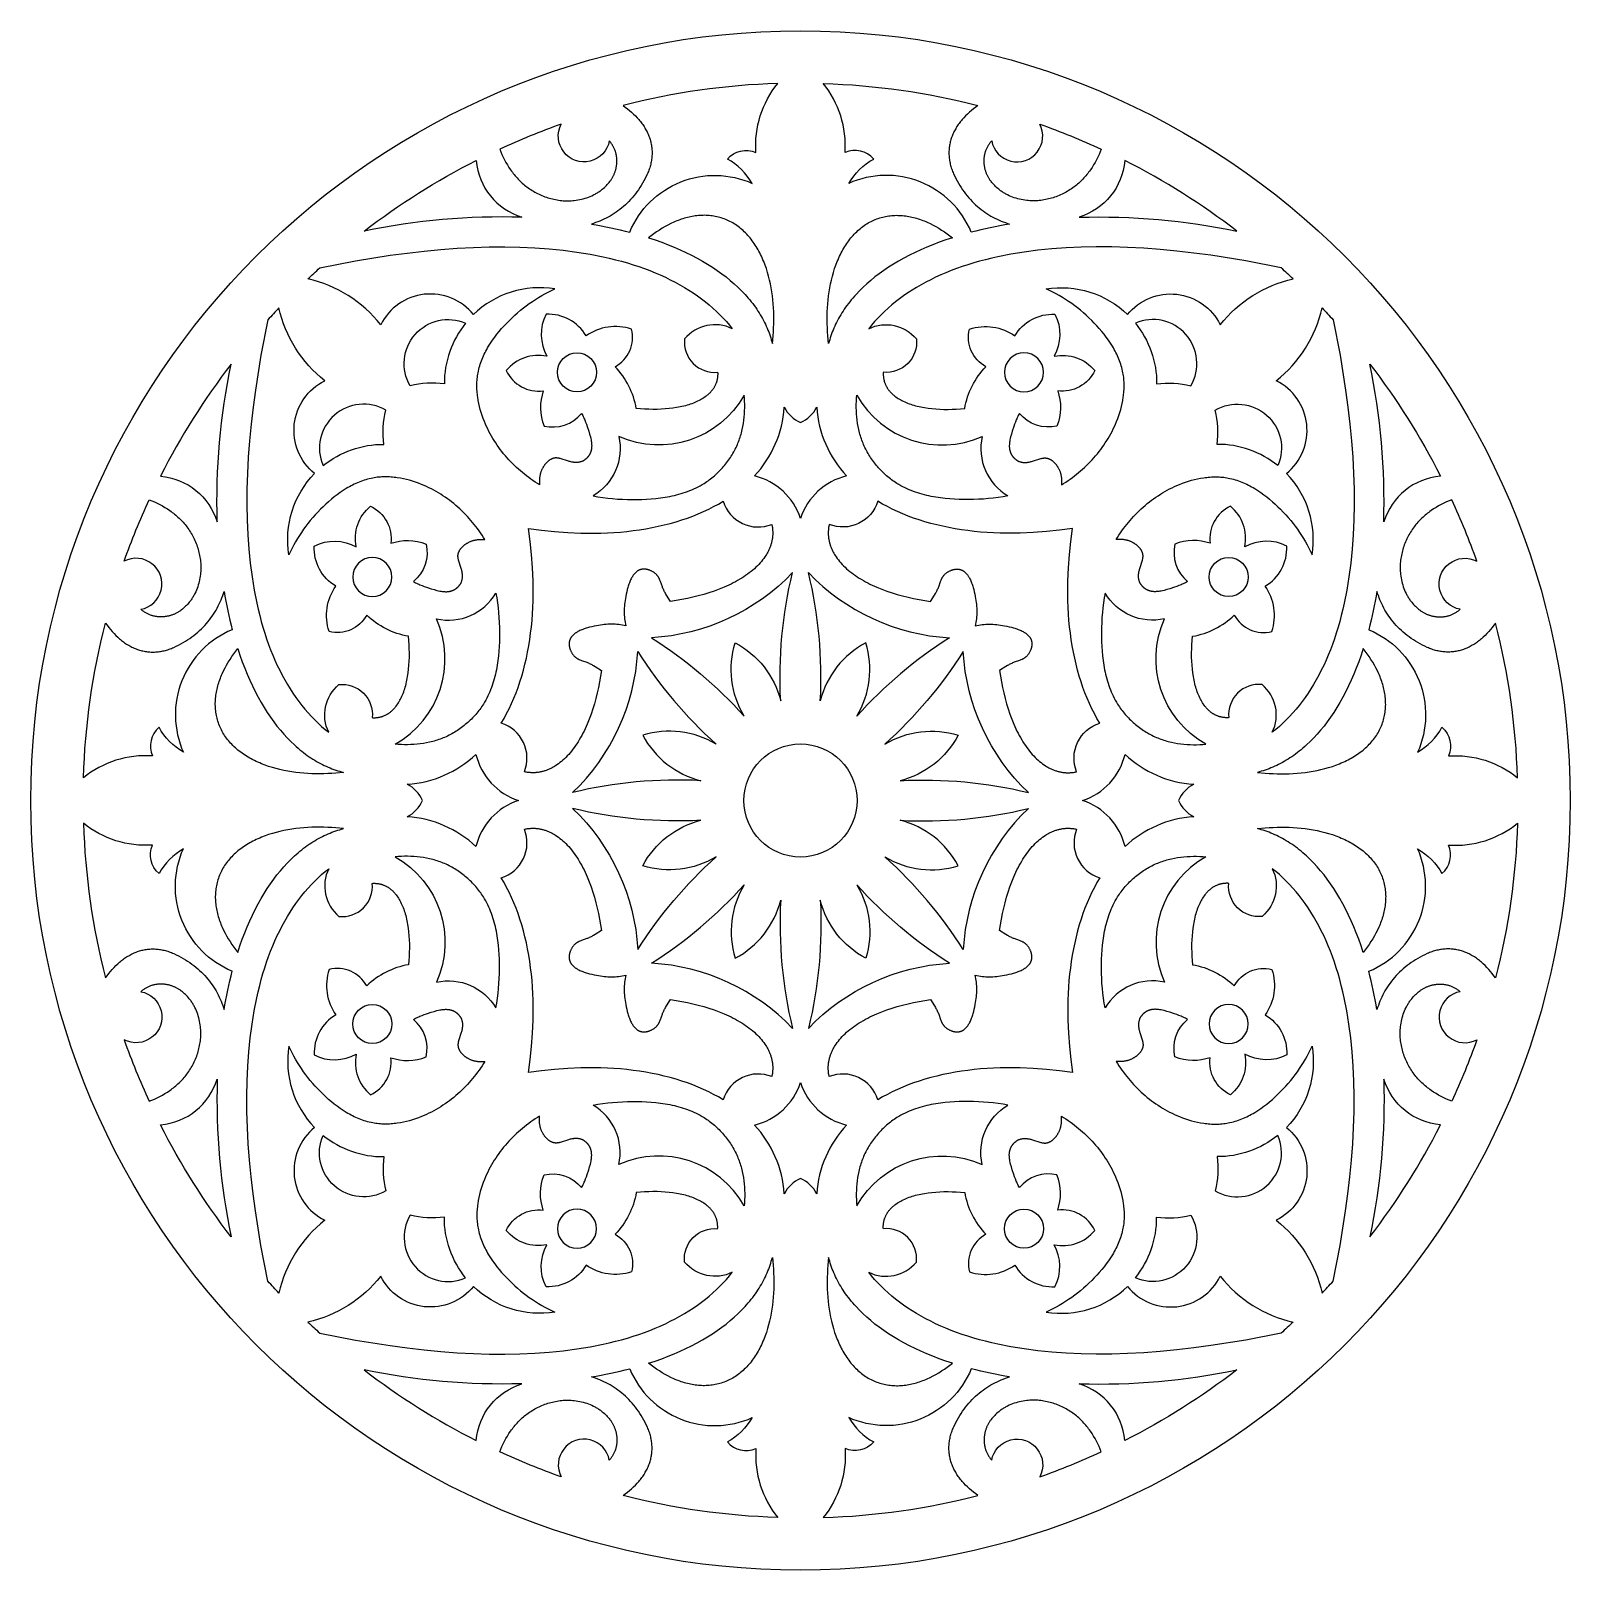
# Model space of a CAD drawing. Extents: x 4084 to 4967, y 642 to 1525.
import ezdxf

# ---------------------------------------------------------------- set-up
doc = ezdxf.new("R2010")
doc.units = 0
doc.layers.add('LAYER_1', color=1, linetype='CONTINUOUS')

msp = doc.modelspace()

# ---------------------------------------------------------------- linework, layer by layer
at = {"layer": 'LAYER_1'}
for points in [[(4427.89, 1409.04, -0.422668), (4498.19, 1437.05, 0.127435), (4483.86, 1451.04, -0.326761), (4500.26, 1454.82, -0.189007), (4512.74, 1494.37, 0.054597), (4424.03, 1481.79), (4425.31, 1480.85), (4426.56, 1479.88), (4427.76, 1478.9), (4428.92, 1477.88), (4430.04, 1476.85), (4431.11, 1475.79), (4432.13, 1474.71), (4432.62, 1474.16), (4433.1, 1473.61), (4433.57, 1473.05), (4434.02, 1472.49), (4434.47, 1471.92), (4434.89, 1471.35), (4435.31, 1470.77), (4435.71, 1470.18), (4436.09, 1469.59), (4436.47, 1469), (4436.82, 1468.4), (4437.17, 1467.8), (4437.49, 1467.19), (4437.81, 1466.58), (4438.1, 1465.96), (4438.39, 1465.34), (4438.65, 1464.72), (4438.9, 1464.09), (4439.14, 1463.46), (4439.36, 1462.82), (4439.56, 1462.18), (4439.75, 1461.53), (4439.92, 1460.89), (4440.07, 1460.24), (4440.21, 1459.58), (4440.33, 1458.92), (4440.43, 1458.26), (4440.52, 1457.6), (4440.59, 1456.93), (4440.64, 1456.26), (4440.67, 1455.59), (4440.69, 1454.92), (4440.69, 1454.24), (4440.67, 1453.56), (4440.64, 1452.88), (4440.59, 1452.2), (4440.52, 1451.51), (4440.43, 1450.83), (4440.32, 1450.14), (4440.2, 1449.45), (4440.06, 1448.76), (4439.9, 1448.07), (4439.72, 1447.38), (4439.53, 1446.69), (4439.31, 1445.99), (4439.08, 1445.3), (4438.83, 1444.61), (4438.57, 1443.91), (4438.29, 1443.22), (4437.99, 1442.52), (4437.35, 1441.15), (4436.68, 1439.79), (4435.98, 1438.47), (4435.25, 1437.16), (4434.49, 1435.89), (4433.7, 1434.64), (4432.88, 1433.42), (4432.03, 1432.23), (4431.15, 1431.07), (4430.25, 1429.94), (4429.32, 1428.84), (4428.37, 1427.78), (4427.39, 1426.75), (4426.39, 1425.75), (4425.38, 1424.79), (4424.34, 1423.86), (4423.28, 1422.96), (4422.2, 1422.1), (4421.11, 1421.28), (4420, 1420.49), (4418.88, 1419.73), (4417.74, 1419.02), (4416.59, 1418.33), (4415.44, 1417.69), (4414.27, 1417.07), (4413.09, 1416.49), (4411.9, 1415.95), (4410.71, 1415.44), (4409.51, 1414.97), (4408.31, 1414.53), (4407.1, 1414.12), (4405.9, 1413.74, -0.023045)], [(4623.75, 1409.04, 0.422668), (4553.46, 1437.05, -0.127435), (4567.79, 1451.04, 0.326761), (4551.38, 1454.82, 0.189007), (4538.9, 1494.37, -0.054597), (4627.61, 1481.79), (4626.33, 1480.85), (4625.09, 1479.88), (4623.88, 1478.9), (4622.72, 1477.88), (4621.61, 1476.85), (4620.54, 1475.79), (4619.51, 1474.71), (4619.02, 1474.16), (4618.54, 1473.61), (4618.07, 1473.05), (4617.62, 1472.49), (4617.18, 1471.92), (4616.75, 1471.35), (4616.34, 1470.77), (4615.94, 1470.18), (4615.55, 1469.59), (4615.18, 1469), (4614.82, 1468.4), (4614.48, 1467.8), (4614.15, 1467.19), (4613.84, 1466.58), (4613.54, 1465.96), (4613.26, 1465.34), (4612.99, 1464.72), (4612.74, 1464.09), (4612.5, 1463.46), (4612.29, 1462.82), (4612.08, 1462.18), (4611.9, 1461.53), (4611.73, 1460.89), (4611.57, 1460.24), (4611.43, 1459.58), (4611.31, 1458.92), (4611.21, 1458.26), (4611.12, 1457.6), (4611.06, 1456.93), (4611, 1456.26), (4610.97, 1455.59), (4610.95, 1454.92), (4610.95, 1454.24), (4610.97, 1453.56), (4611, 1452.88), (4611.06, 1452.2), (4611.13, 1451.51), (4611.22, 1450.83), (4611.32, 1450.14), (4611.45, 1449.45), (4611.59, 1448.76), (4611.75, 1448.07), (4611.92, 1447.38), (4612.12, 1446.69), (4612.33, 1445.99), (4612.56, 1445.3), (4612.81, 1444.61), (4613.07, 1443.91), (4613.36, 1443.22), (4613.66, 1442.52), (4614.29, 1441.15), (4614.96, 1439.79), (4615.66, 1438.47), (4616.39, 1437.16), (4617.15, 1435.89), (4617.95, 1434.64), (4618.77, 1433.42), (4619.62, 1432.23), (4620.49, 1431.07), (4621.39, 1429.94), (4622.32, 1428.84), (4623.28, 1427.78), (4624.25, 1426.75), (4625.25, 1425.75), (4626.27, 1424.79), (4627.31, 1423.86), (4628.36, 1422.96), (4629.44, 1422.1), (4630.53, 1421.28), (4631.64, 1420.49), (4632.76, 1419.73), (4633.9, 1419.02), (4635.05, 1418.33), (4636.21, 1417.69), (4637.38, 1417.07), (4638.55, 1416.49), (4639.74, 1415.95), (4640.93, 1415.44), (4642.13, 1414.97), (4643.33, 1414.53), (4644.54, 1414.12), (4645.75, 1413.74, 0.023045)], [(4416.17, 1461.51, -1.162222), (4388.57, 1471.01, 0.023123), (4353.33, 1456.68), (4353.94, 1455.13), (4354.59, 1453.58), (4355.3, 1452.06), (4356.05, 1450.55), (4356.85, 1449.07), (4357.7, 1447.61), (4358.6, 1446.18), (4359.55, 1444.78), (4360.04, 1444.09), (4360.54, 1443.41), (4361.06, 1442.74), (4361.59, 1442.08), (4362.13, 1441.43), (4362.68, 1440.79), (4363.25, 1440.16), (4363.82, 1439.54), (4364.41, 1438.93), (4365.01, 1438.34), (4365.63, 1437.75), (4366.25, 1437.18), (4366.89, 1436.62), (4367.54, 1436.08), (4368.2, 1435.55), (4368.87, 1435.03), (4369.6, 1434.5), (4370.34, 1433.98), (4371.09, 1433.48), (4371.85, 1432.99), (4372.63, 1432.53), (4373.42, 1432.08), (4374.21, 1431.65), (4375.02, 1431.23), (4375.84, 1430.83), (4376.66, 1430.46), (4377.5, 1430.1), (4378.34, 1429.76), (4379.19, 1429.43), (4380.05, 1429.13), (4380.91, 1428.85), (4381.78, 1428.59), (4382.65, 1428.34), (4383.53, 1428.12), (4384.41, 1427.92), (4385.3, 1427.73), (4386.19, 1427.57), (4387.08, 1427.43), (4387.98, 1427.31), (4388.88, 1427.21), (4389.77, 1427.14), (4390.67, 1427.08), (4391.57, 1427.05), (4392.47, 1427.04), (4393.37, 1427.06), (4394.27, 1427.1), (4395.17, 1427.16), (4396.06, 1427.24), (4397.1, 1427.37), (4398.14, 1427.53), (4399.17, 1427.72), (4400.19, 1427.95), (4401.21, 1428.21), (4402.22, 1428.5), (4403.21, 1428.82), (4404.19, 1429.18), (4405.16, 1429.56), (4406.12, 1429.98), (4407.06, 1430.44), (4407.53, 1430.68), (4407.99, 1430.92), (4408.44, 1431.18), (4408.89, 1431.44), (4409.34, 1431.71), (4409.78, 1431.99), (4410.22, 1432.28), (4410.65, 1432.57), (4411.08, 1432.88), (4411.5, 1433.19), (4412.12, 1433.67), (4412.73, 1434.17), (4413.32, 1434.69), (4413.9, 1435.23), (4414.46, 1435.78), (4415, 1436.35), (4415.52, 1436.94), (4416.03, 1437.54), (4416.51, 1438.16), (4416.74, 1438.48), (4416.97, 1438.8), (4417.19, 1439.13), (4417.4, 1439.45), (4417.61, 1439.79), (4417.81, 1440.12), (4418.01, 1440.46), (4418.2, 1440.8), (4418.38, 1441.15), (4418.56, 1441.5), (4418.73, 1441.86), (4418.89, 1442.22), (4419.04, 1442.58), (4419.19, 1442.94), (4419.33, 1443.31), (4419.46, 1443.69), (4419.59, 1444.07), (4419.7, 1444.45), (4419.81, 1444.83), (4419.92, 1445.22), (4420.01, 1445.61), (4420.1, 1446), (4420.17, 1446.39), (4420.24, 1446.78), (4420.3, 1447.18), (4420.36, 1447.58), (4420.4, 1447.97), (4420.44, 1448.37), (4420.47, 1448.77), (4420.49, 1449.17), (4420.5, 1449.57), (4420.5, 1449.97), (4420.5, 1450.37), (4420.49, 1450.77), (4420.46, 1451.17), (4420.43, 1451.57), (4420.39, 1451.96), (4420.35, 1452.36), (4420.29, 1452.75), (4420.22, 1453.14), (4420.15, 1453.53), (4420.07, 1453.92), (4419.97, 1454.3), (4419.87, 1454.68), (4419.76, 1455.06), (4419.64, 1455.44), (4419.5, 1455.85), (4419.34, 1456.27), (4419.17, 1456.67), (4419, 1457.08), (4418.81, 1457.47), (4418.61, 1457.87), (4418.4, 1458.26), (4418.19, 1458.64), (4417.96, 1459.02), (4417.73, 1459.39), (4417.49, 1459.76), (4417.24, 1460.12), (4416.98, 1460.48), (4416.72, 1460.83), (4416.45, 1461.17)], [(4635.47, 1461.51, 1.162222), (4663.08, 1471.01, -0.023123), (4698.31, 1456.68), (4697.71, 1455.13), (4697.05, 1453.58), (4696.35, 1452.06), (4695.6, 1450.55), (4694.79, 1449.07), (4693.94, 1447.61), (4693.04, 1446.18), (4692.1, 1444.78), (4691.6, 1444.09), (4691.1, 1443.41), (4690.58, 1442.74), (4690.06, 1442.08), (4689.51, 1441.43), (4688.96, 1440.79), (4688.4, 1440.16), (4687.82, 1439.54), (4687.23, 1438.93), (4686.63, 1438.34), (4686.02, 1437.75), (4685.39, 1437.18), (4684.76, 1436.62), (4684.11, 1436.08), (4683.45, 1435.55), (4682.77, 1435.03), (4682.05, 1434.5), (4681.31, 1433.98), (4680.55, 1433.48), (4679.79, 1432.99), (4679.01, 1432.53), (4678.23, 1432.08), (4677.43, 1431.65), (4676.62, 1431.23), (4675.81, 1430.83), (4674.98, 1430.46), (4674.15, 1430.1), (4673.3, 1429.76), (4672.45, 1429.43), (4671.6, 1429.13), (4670.74, 1428.85), (4669.87, 1428.59), (4668.99, 1428.34), (4668.11, 1428.12), (4667.23, 1427.92), (4666.34, 1427.73), (4665.45, 1427.57), (4664.56, 1427.43), (4663.66, 1427.31), (4662.77, 1427.21), (4661.87, 1427.14), (4660.97, 1427.08), (4660.07, 1427.05), (4659.17, 1427.04), (4658.27, 1427.06), (4657.37, 1427.1), (4656.48, 1427.16), (4655.58, 1427.24), (4654.54, 1427.37), (4653.5, 1427.53), (4652.47, 1427.72), (4651.45, 1427.95), (4650.43, 1428.21), (4649.43, 1428.5), (4648.43, 1428.82), (4647.45, 1429.18), (4646.48, 1429.56), (4645.52, 1429.98), (4644.58, 1430.44), (4644.12, 1430.68), (4643.66, 1430.92), (4643.2, 1431.18), (4642.75, 1431.44), (4642.3, 1431.71), (4641.86, 1431.99), (4641.42, 1432.28), (4640.99, 1432.57), (4640.57, 1432.88), (4640.15, 1433.19), (4639.52, 1433.67), (4638.92, 1434.17), (4638.32, 1434.69), (4637.75, 1435.23), (4637.19, 1435.78), (4636.64, 1436.35), (4636.12, 1436.94), (4635.62, 1437.54), (4635.14, 1438.16), (4634.9, 1438.48), (4634.68, 1438.8), (4634.46, 1439.13), (4634.24, 1439.45), (4634.03, 1439.79), (4633.83, 1440.12), (4633.63, 1440.46), (4633.44, 1440.8), (4633.26, 1441.15), (4633.09, 1441.5), (4632.92, 1441.86), (4632.76, 1442.22), (4632.6, 1442.58), (4632.45, 1442.94), (4632.31, 1443.31), (4632.18, 1443.69), (4632.06, 1444.07), (4631.94, 1444.45), (4631.83, 1444.83), (4631.73, 1445.22), (4631.63, 1445.61), (4631.55, 1446), (4631.47, 1446.39), (4631.4, 1446.78), (4631.34, 1447.18), (4631.29, 1447.58), (4631.24, 1447.97), (4631.2, 1448.37), (4631.17, 1448.77), (4631.15, 1449.17), (4631.14, 1449.57), (4631.14, 1449.97), (4631.14, 1450.37), (4631.16, 1450.77), (4631.18, 1451.17), (4631.21, 1451.57), (4631.25, 1451.96), (4631.3, 1452.36), (4631.35, 1452.75), (4631.42, 1453.14), (4631.49, 1453.53), (4631.58, 1453.92), (4631.67, 1454.3), (4631.77, 1454.68), (4631.88, 1455.06), (4632, 1455.44), (4632.15, 1455.85), (4632.3, 1456.27), (4632.47, 1456.67), (4632.65, 1457.08), (4632.83, 1457.47), (4633.03, 1457.87), (4633.24, 1458.26), (4633.45, 1458.64), (4633.68, 1459.02), (4633.91, 1459.39), (4634.15, 1459.76), (4634.4, 1460.12), (4634.66, 1460.48), (4634.92, 1460.83), (4635.2, 1461.17)], [(4339.71, 1450.09, 0.301274), (4366.04, 1417.64, 0.05864), (4275.47, 1409.66, -0.046215)], [(4711.93, 1450.09, -0.301274), (4685.61, 1417.64, -0.05864), (4776.17, 1409.66, 0.046215)], [(4285.11, 1355.97, 0.174213), (4243.26, 1382.23, -0.005671), (4250.12, 1388.56), (4270.49, 1392.55), (4290.48, 1395.79), (4300.31, 1397.11), (4310.01, 1398.22), (4319.57, 1399.13), (4328.98, 1399.83), (4338.23, 1400.32), (4347.31, 1400.59), (4356.2, 1400.65), (4364.91, 1400.49), (4373.41, 1400.12), (4381.69, 1399.52), (4389.76, 1398.71), (4397.6, 1397.68), (4405.2, 1396.44), (4412.55, 1394.97), (4416.14, 1394.16), (4419.65, 1393.3), (4423.11, 1392.38), (4426.5, 1391.41), (4429.82, 1390.39), (4433.07, 1389.32), (4436.26, 1388.19), (4439.38, 1387.02), (4442.42, 1385.79), (4445.4, 1384.51), (4448.31, 1383.19), (4451.15, 1381.81), (4453.92, 1380.39), (4456.62, 1378.92), (4459.24, 1377.4), (4461.79, 1375.84), (4464.27, 1374.23), (4466.68, 1372.57), (4469.01, 1370.87), (4471.27, 1369.12), (4473.46, 1367.34), (4475.57, 1365.51), (4477.62, 1363.63), (4479.58, 1361.72), (4481.48, 1359.77), (4483.3, 1357.77), (4485.04, 1355.74), (4486.72, 1353.67, 0.348975), (4459.37, 1347.82, 0.480384), (4478.3, 1328.78), (4478.31, 1328.46), (4478.32, 1328.14), (4478.33, 1327.83), (4478.33, 1327.51), (4478.32, 1327.2), (4478.31, 1326.88), (4478.29, 1326.57), (4478.26, 1326.26), (4478.23, 1325.95), (4478.19, 1325.64), (4478.15, 1325.33), (4478.1, 1325.02), (4478.04, 1324.71), (4477.98, 1324.4), (4477.91, 1324.1), (4477.83, 1323.79), (4477.74, 1323.49), (4477.65, 1323.19), (4477.56, 1322.89), (4477.45, 1322.59), (4477.34, 1322.29), (4477.22, 1322), (4477.1, 1321.7), (4476.97, 1321.41), (4476.83, 1321.12), (4476.68, 1320.83), (4476.53, 1320.54), (4476.37, 1320.26), (4476.21, 1319.98), (4476.03, 1319.69), (4475.85, 1319.42), (4475.67, 1319.14), (4475.47, 1318.86), (4475.27, 1318.59), (4475.06, 1318.32), (4474.85, 1318.05), (4474.62, 1317.79), (4474.4, 1317.52), (4474.16, 1317.26), (4473.92, 1317.01), (4473.67, 1316.75), (4473.41, 1316.5), (4473.14, 1316.25), (4472.87, 1316), (4472.59, 1315.76), (4472.31, 1315.51), (4471.72, 1315.04), (4471.1, 1314.58), (4470.46, 1314.13), (4469.79, 1313.69), (4469.09, 1313.27), (4468.37, 1312.86), (4467.62, 1312.46), (4466.84, 1312.07), (4466.04, 1311.7), (4465.22, 1311.35), (4464.38, 1311.01), (4463.51, 1310.68), (4462.62, 1310.37), (4461.7, 1310.08), (4460.77, 1309.8), (4459.81, 1309.53), (4458.84, 1309.29), (4457.85, 1309.05), (4456.84, 1308.84), (4455.81, 1308.63), (4454.76, 1308.45), (4452.62, 1308.12), (4450.43, 1307.86), (4448.18, 1307.67), (4445.9, 1307.53), (4443.57, 1307.45), (4441.22, 1307.44), (4438.84, 1307.48), (4436.44, 1307.57), (4434.03, 1307.72), (4431.62, 1307.92, 0.151207), (4419.5, 1331.9, 0.338214), (4428.91, 1353.47, 0.239572), (4402.87, 1349.57, 0.279084), (4379.86, 1361.99, 0.247206), (4380.33, 1337.93, 0.276208), (4357.06, 1329.74, 0.330951), (4378.3, 1318.13, 0.176903), (4378.72, 1297.88, 0.284816), (4400.25, 1305.1), (4400.59, 1304.5), (4400.91, 1303.9), (4401.22, 1303.29), (4401.51, 1302.67), (4401.79, 1302.05), (4402.06, 1301.43), (4402.57, 1300.16), (4403.05, 1298.87), (4403.5, 1297.56), (4404.36, 1294.85), (4404.85, 1293.24), (4405.3, 1291.6), (4405.49, 1290.78), (4405.67, 1289.95), (4405.75, 1289.54), (4405.82, 1289.13), (4405.88, 1288.72), (4405.93, 1288.31), (4405.98, 1287.91), (4406.01, 1287.5), (4406.04, 1287.1), (4406.05, 1286.69), (4406.05, 1286.29), (4406.04, 1285.9), (4406.02, 1285.5), (4406, 1285.3), (4405.98, 1285.11), (4405.96, 1284.91), (4405.93, 1284.72), (4405.9, 1284.53), (4405.86, 1284.33), (4405.82, 1284.14), (4405.78, 1283.95), (4405.74, 1283.76), (4405.69, 1283.57), (4405.63, 1283.38), (4405.57, 1283.2), (4405.51, 1283.01), (4405.44, 1282.83), (4405.37, 1282.64), (4405.3, 1282.46), (4405.22, 1282.28), (4405.13, 1282.1), (4405.04, 1281.91), (4404.94, 1281.72), (4404.83, 1281.53), (4404.72, 1281.35), (4404.61, 1281.16), (4404.49, 1280.98), (4404.36, 1280.8), (4404.23, 1280.62), (4404.1, 1280.45), (4403.96, 1280.28), (4403.82, 1280.11), (4403.68, 1279.94), (4403.53, 1279.78), (4403.38, 1279.62), (4403.22, 1279.46), (4403.06, 1279.31), (4402.9, 1279.16), (4402.73, 1279.02), (4402.56, 1278.88), (4402.39, 1278.74), (4402.21, 1278.61), (4402.04, 1278.48), (4401.86, 1278.35), (4401.67, 1278.23), (4401.49, 1278.12), (4401.3, 1278.01), (4401.11, 1277.91), (4400.92, 1277.81), (4400.72, 1277.71), (4400.53, 1277.62), (4400.33, 1277.54), (4400.13, 1277.47), (4399.92, 1277.39), (4399.7, 1277.32), (4399.48, 1277.26), (4399.26, 1277.2), (4399.04, 1277.15), (4398.82, 1277.11), (4398.59, 1277.07), (4398.36, 1277.04), (4398.14, 1277.01), (4397.91, 1276.99), (4397.68, 1276.98), (4397.45, 1276.97), (4397.22, 1276.97), (4396.99, 1276.97), (4396.76, 1276.97), (4396.52, 1276.99), (4396.29, 1277), (4396.06, 1277.02), (4395.82, 1277.05), (4395.59, 1277.08), (4395.12, 1277.15), (4394.64, 1277.23), (4394.17, 1277.33), (4393.7, 1277.45), (4393.23, 1277.57), (4392.76, 1277.71), (4391.7, 1278.05), (4389.09, 1278.93), (4388.58, 1279.09), (4388.07, 1279.23), (4387.81, 1279.29), (4387.56, 1279.35), (4387.31, 1279.4), (4387.05, 1279.44), (4386.8, 1279.48), (4386.55, 1279.52), (4386.3, 1279.54), (4386.06, 1279.56), (4385.81, 1279.57), (4385.69, 1279.57), (4385.56, 1279.57), (4385.44, 1279.57), (4385.32, 1279.56), (4385.2, 1279.55), (4385.07, 1279.54), (4384.95, 1279.53), (4384.83, 1279.52), (4384.71, 1279.5), (4384.59, 1279.48), (4384.47, 1279.46), (4384.36, 1279.43), (4384.24, 1279.4), (4384.13, 1279.37), (4384.01, 1279.34), (4383.9, 1279.31), (4383.78, 1279.27), (4383.67, 1279.23), (4383.56, 1279.19), (4383.44, 1279.15), (4383.22, 1279.06), (4383, 1278.96), (4382.77, 1278.85), (4382.55, 1278.73), (4382.34, 1278.61), (4382.12, 1278.48), (4381.91, 1278.34), (4381.7, 1278.19), (4381.49, 1278.04), (4381.28, 1277.88), (4381.08, 1277.72), (4380.88, 1277.55), (4380.69, 1277.37), (4380.49, 1277.19), (4380.3, 1277.01), (4380.11, 1276.81), (4379.93, 1276.62), (4379.75, 1276.42), (4379.57, 1276.22), (4379.4, 1276.01), (4379.23, 1275.8), (4379.07, 1275.59), (4378.91, 1275.37), (4378.75, 1275.15), (4378.6, 1274.93), (4378.45, 1274.7), (4378.31, 1274.48), (4378.13, 1274.18), (4377.96, 1273.87), (4377.79, 1273.57), (4377.64, 1273.26), (4377.49, 1272.95), (4377.35, 1272.63), (4377.21, 1272.32), (4377.09, 1272), (4376.97, 1271.68), (4376.86, 1271.36), (4376.76, 1271.04), (4376.66, 1270.71), (4376.58, 1270.38), (4376.5, 1270.06), (4376.42, 1269.73), (4376.36, 1269.4), (4376.3, 1269.07), (4376.24, 1268.74), (4376.2, 1268.41), (4376.16, 1268.07), (4376.13, 1267.74), (4376.1, 1267.41), (4376.08, 1267.07), (4376.07, 1266.74), (4376.06, 1266.41), (4376.06, 1266.07), (4376.06, 1265.74), (4376.07, 1265.41), (4376.11, 1264.74), (4376.17, 1264.08), (4374.89, 1264.88), (4373.63, 1265.7), (4372.37, 1266.55), (4371.13, 1267.42), (4369.91, 1268.32), (4368.69, 1269.24), (4367.5, 1270.18), (4366.32, 1271.15), (4365.16, 1272.14), (4364.01, 1273.15), (4362.88, 1274.18), (4361.77, 1275.24), (4360.68, 1276.31), (4359.61, 1277.41), (4358.56, 1278.53), (4357.54, 1279.67), (4356.53, 1280.83), (4355.55, 1282.01), (4354.59, 1283.21), (4353.65, 1284.42), (4352.74, 1285.66), (4351.86, 1286.92), (4351, 1288.19), (4350.16, 1289.49), (4349.36, 1290.8), (4348.58, 1292.12), (4347.83, 1293.47), (4347.11, 1294.83), (4346.42, 1296.21), (4345.75, 1297.61), (4345.13, 1299.02), (4344.53, 1300.45), (4343.87, 1302.14), (4343.26, 1303.85), (4342.69, 1305.57), (4342.18, 1307.31), (4341.72, 1309.06), (4341.32, 1310.82), (4340.98, 1312.59), (4340.69, 1314.36), (4340.57, 1315.25), (4340.47, 1316.14), (4340.38, 1317.02), (4340.31, 1317.91), (4340.26, 1318.8), (4340.22, 1319.68), (4340.2, 1320.57), (4340.2, 1321.45), (4340.22, 1322.33), (4340.25, 1323.21), (4340.31, 1324.08), (4340.38, 1324.96), (4340.47, 1325.83), (4340.58, 1326.7), (4340.71, 1327.56), (4340.86, 1328.42), (4341.05, 1329.42), (4341.28, 1330.41), (4341.53, 1331.4), (4341.81, 1332.38), (4342.11, 1333.35), (4342.44, 1334.32), (4342.79, 1335.28), (4343.16, 1336.24), (4343.56, 1337.18), (4343.97, 1338.13), (4344.41, 1339.06), (4344.87, 1339.99), (4345.34, 1340.91), (4345.84, 1341.82), (4346.36, 1342.73), (4346.89, 1343.63), (4348, 1345.4), (4349.18, 1347.15), (4350.42, 1348.86), (4351.71, 1350.54), (4353.04, 1352.19), (4354.42, 1353.8), (4355.84, 1355.38), (4357.29, 1356.92), (4358.82, 1358.47), (4360.37, 1359.98), (4361.95, 1361.45), (4363.56, 1362.88), (4365.2, 1364.26), (4366.86, 1365.61), (4368.56, 1366.91), (4370.28, 1368.16), (4372.02, 1369.37), (4373.8, 1370.54), (4375.6, 1371.66), (4377.42, 1372.73), (4379.27, 1373.76), (4381.15, 1374.74), (4383.05, 1375.67), (4384.98, 1376.56, 0.236208), (4338.22, 1361.83, 0.54694)], [(4766.54, 1355.97, -0.174213), (4808.38, 1382.23, 0.005671), (4801.52, 1388.56), (4781.16, 1392.55), (4761.16, 1395.79), (4751.34, 1397.11), (4741.64, 1398.22), (4732.07, 1399.13), (4722.66, 1399.83), (4713.41, 1400.32), (4704.34, 1400.59), (4695.44, 1400.65), (4686.74, 1400.49), (4678.24, 1400.12), (4669.95, 1399.52), (4661.88, 1398.71), (4654.04, 1397.68), (4646.44, 1396.44), (4639.09, 1394.97), (4635.51, 1394.16), (4631.99, 1393.3), (4628.54, 1392.38), (4625.15, 1391.41), (4621.83, 1390.39), (4618.57, 1389.32), (4615.39, 1388.19), (4612.27, 1387.02), (4609.22, 1385.79), (4606.24, 1384.51), (4603.33, 1383.19), (4600.49, 1381.81), (4597.72, 1380.39), (4595.03, 1378.92), (4592.4, 1377.4), (4589.85, 1375.84), (4587.37, 1374.23), (4584.97, 1372.57), (4582.63, 1370.87), (4580.37, 1369.12), (4578.18, 1367.34), (4576.07, 1365.51), (4574.03, 1363.63), (4572.06, 1361.72), (4570.17, 1359.77), (4568.35, 1357.77), (4566.6, 1355.74), (4564.92, 1353.67, -0.348975), (4592.28, 1347.82, -0.480384), (4573.35, 1328.78), (4573.33, 1328.46), (4573.32, 1328.14), (4573.31, 1327.83), (4573.31, 1327.51), (4573.32, 1327.2), (4573.33, 1326.88), (4573.35, 1326.57), (4573.38, 1326.26), (4573.41, 1325.95), (4573.45, 1325.64), (4573.49, 1325.33), (4573.54, 1325.02), (4573.6, 1324.71), (4573.67, 1324.4), (4573.74, 1324.1), (4573.81, 1323.79), (4573.9, 1323.49), (4573.99, 1323.19), (4574.09, 1322.89), (4574.19, 1322.59), (4574.3, 1322.29), (4574.42, 1322), (4574.54, 1321.7), (4574.68, 1321.41), (4574.81, 1321.12), (4574.96, 1320.83), (4575.11, 1320.54), (4575.27, 1320.26), (4575.44, 1319.98), (4575.61, 1319.69), (4575.79, 1319.42), (4575.98, 1319.14), (4576.17, 1318.86), (4576.37, 1318.59), (4576.58, 1318.32), (4576.8, 1318.05), (4577.02, 1317.79), (4577.25, 1317.52), (4577.48, 1317.26), (4577.73, 1317.01), (4577.98, 1316.75), (4578.24, 1316.5), (4578.5, 1316.25), (4578.77, 1316), (4579.05, 1315.76), (4579.33, 1315.51), (4579.92, 1315.04), (4580.54, 1314.58), (4581.19, 1314.13), (4581.86, 1313.69), (4582.55, 1313.27), (4583.28, 1312.86), (4584.03, 1312.46), (4584.8, 1312.07), (4585.6, 1311.7), (4586.42, 1311.35), (4587.27, 1311.01), (4588.14, 1310.68), (4589.03, 1310.37), (4589.94, 1310.08), (4590.88, 1309.8), (4591.83, 1309.53), (4592.8, 1309.29), (4593.8, 1309.05), (4594.81, 1308.84), (4595.84, 1308.63), (4596.88, 1308.45), (4599.02, 1308.12), (4601.21, 1307.86), (4603.46, 1307.67), (4605.75, 1307.53), (4608.07, 1307.45), (4610.43, 1307.44), (4612.81, 1307.48), (4615.2, 1307.57), (4617.61, 1307.72), (4620.02, 1307.92, -0.151207), (4632.14, 1331.9, -0.338214), (4622.73, 1353.47, -0.239572), (4648.77, 1349.57, -0.279084), (4671.78, 1361.99, -0.247206), (4671.32, 1337.93, -0.276208), (4694.59, 1329.74, -0.330951), (4673.34, 1318.13, -0.176903), (4672.92, 1297.88, -0.284816), (4651.39, 1305.1), (4651.06, 1304.5), (4650.73, 1303.9), (4650.43, 1303.29), (4650.13, 1302.67), (4649.85, 1302.05), (4649.58, 1301.43), (4649.07, 1300.16), (4648.6, 1298.87), (4648.15, 1297.56), (4647.28, 1294.85), (4646.8, 1293.24), (4646.35, 1291.6), (4646.15, 1290.78), (4645.97, 1289.95), (4645.9, 1289.54), (4645.83, 1289.13), (4645.76, 1288.72), (4645.71, 1288.31), (4645.67, 1287.91), (4645.63, 1287.5), (4645.61, 1287.1), (4645.59, 1286.69), (4645.59, 1286.29), (4645.6, 1285.9), (4645.63, 1285.5), (4645.64, 1285.3), (4645.66, 1285.11), (4645.69, 1284.91), (4645.72, 1284.72), (4645.75, 1284.53), (4645.78, 1284.33), (4645.82, 1284.14), (4645.86, 1283.95), (4645.91, 1283.76), (4645.96, 1283.57), (4646.01, 1283.38), (4646.07, 1283.2), (4646.13, 1283.01), (4646.2, 1282.83), (4646.27, 1282.64), (4646.35, 1282.46), (4646.43, 1282.28), (4646.51, 1282.1), (4646.61, 1281.91), (4646.71, 1281.72), (4646.81, 1281.53), (4646.92, 1281.35), (4647.04, 1281.16), (4647.16, 1280.98), (4647.28, 1280.8), (4647.41, 1280.62), (4647.54, 1280.45), (4647.68, 1280.28), (4647.82, 1280.11), (4647.97, 1279.94), (4648.12, 1279.78), (4648.27, 1279.62), (4648.42, 1279.46), (4648.58, 1279.31), (4648.75, 1279.16), (4648.91, 1279.02), (4649.08, 1278.88), (4649.25, 1278.74), (4649.43, 1278.61), (4649.61, 1278.48), (4649.79, 1278.35), (4649.97, 1278.23), (4650.16, 1278.12), (4650.34, 1278.01), (4650.53, 1277.91), (4650.73, 1277.81), (4650.92, 1277.71), (4651.11, 1277.62), (4651.31, 1277.54), (4651.51, 1277.47), (4651.72, 1277.39), (4651.94, 1277.32), (4652.16, 1277.26), (4652.38, 1277.2), (4652.6, 1277.15), (4652.83, 1277.11), (4653.05, 1277.07), (4653.28, 1277.04), (4653.51, 1277.01), (4653.73, 1276.99), (4653.96, 1276.98), (4654.19, 1276.97), (4654.42, 1276.97), (4654.65, 1276.97), (4654.89, 1276.97), (4655.12, 1276.99), (4655.35, 1277), (4655.59, 1277.02), (4655.82, 1277.05), (4656.06, 1277.08), (4656.53, 1277.15), (4657, 1277.23), (4657.47, 1277.33), (4657.94, 1277.45), (4658.41, 1277.57), (4658.89, 1277.71), (4659.95, 1278.05), (4662.55, 1278.93), (4663.07, 1279.09), (4663.58, 1279.23), (4663.83, 1279.29), (4664.09, 1279.35), (4664.34, 1279.4), (4664.59, 1279.44), (4664.84, 1279.48), (4665.09, 1279.52), (4665.34, 1279.54), (4665.59, 1279.56), (4665.83, 1279.57), (4665.96, 1279.57), (4666.08, 1279.57), (4666.2, 1279.57), (4666.32, 1279.56), (4666.45, 1279.55), (4666.57, 1279.54), (4666.69, 1279.53), (4666.81, 1279.52), (4666.93, 1279.5), (4667.05, 1279.48), (4667.17, 1279.46), (4667.29, 1279.43), (4667.4, 1279.4), (4667.52, 1279.37), (4667.63, 1279.34), (4667.75, 1279.31), (4667.86, 1279.27), (4667.97, 1279.23), (4668.09, 1279.19), (4668.2, 1279.15), (4668.42, 1279.06), (4668.65, 1278.96), (4668.87, 1278.85), (4669.09, 1278.73), (4669.31, 1278.61), (4669.52, 1278.48), (4669.73, 1278.34), (4669.95, 1278.19), (4670.15, 1278.04), (4670.36, 1277.88), (4670.56, 1277.72), (4670.76, 1277.55), (4670.96, 1277.37), (4671.15, 1277.19), (4671.34, 1277.01), (4671.53, 1276.81), (4671.71, 1276.62), (4671.89, 1276.42), (4672.07, 1276.22), (4672.24, 1276.01), (4672.41, 1275.8), (4672.58, 1275.59), (4672.74, 1275.37), (4672.89, 1275.15), (4673.04, 1274.93), (4673.19, 1274.7), (4673.33, 1274.48), (4673.51, 1274.18), (4673.69, 1273.87), (4673.85, 1273.57), (4674.01, 1273.26), (4674.16, 1272.95), (4674.3, 1272.63), (4674.43, 1272.32), (4674.56, 1272), (4674.67, 1271.68), (4674.78, 1271.36), (4674.88, 1271.04), (4674.98, 1270.71), (4675.07, 1270.38), (4675.15, 1270.06), (4675.22, 1269.73), (4675.29, 1269.4), (4675.35, 1269.07), (4675.4, 1268.74), (4675.45, 1268.41), (4675.48, 1268.07), (4675.52, 1267.74), (4675.54, 1267.41), (4675.56, 1267.07), (4675.58, 1266.74), (4675.58, 1266.41), (4675.59, 1266.07), (4675.58, 1265.74), (4675.57, 1265.41), (4675.53, 1264.74), (4675.47, 1264.08), (4676.75, 1264.88), (4678.02, 1265.7), (4679.27, 1266.55), (4680.51, 1267.42), (4681.74, 1268.32), (4682.95, 1269.24), (4684.14, 1270.18), (4685.32, 1271.15), (4686.49, 1272.14), (4687.63, 1273.15), (4688.76, 1274.18), (4689.87, 1275.24), (4690.96, 1276.31), (4692.03, 1277.41), (4693.08, 1278.53), (4694.11, 1279.67), (4695.11, 1280.83), (4696.1, 1282.01), (4697.05, 1283.21), (4697.99, 1284.42), (4698.9, 1285.66), (4699.79, 1286.92), (4700.65, 1288.19), (4701.48, 1289.49), (4702.29, 1290.8), (4703.07, 1292.12), (4703.82, 1293.47), (4704.54, 1294.83), (4705.23, 1296.21), (4705.89, 1297.61), (4706.52, 1299.02), (4707.12, 1300.45), (4707.77, 1302.14), (4708.39, 1303.85), (4708.95, 1305.57), (4709.46, 1307.31), (4709.92, 1309.06), (4710.32, 1310.82), (4710.67, 1312.59), (4710.95, 1314.36), (4711.07, 1315.25), (4711.17, 1316.14), (4711.26, 1317.02), (4711.33, 1317.91), (4711.38, 1318.8), (4711.42, 1319.68), (4711.44, 1320.57), (4711.44, 1321.45), (4711.42, 1322.33), (4711.39, 1323.21), (4711.34, 1324.08), (4711.27, 1324.96), (4711.18, 1325.83), (4711.07, 1326.7), (4710.94, 1327.56), (4710.79, 1328.42), (4710.59, 1329.42), (4710.36, 1330.41), (4710.11, 1331.4), (4709.83, 1332.38), (4709.53, 1333.35), (4709.21, 1334.32), (4708.86, 1335.28), (4708.48, 1336.24), (4708.09, 1337.18), (4707.67, 1338.13), (4707.23, 1339.06), (4706.78, 1339.99), (4706.3, 1340.91), (4705.8, 1341.82), (4705.29, 1342.73), (4704.76, 1343.63), (4703.64, 1345.4), (4702.46, 1347.15), (4701.23, 1348.86), (4699.94, 1350.54), (4698.6, 1352.19), (4697.22, 1353.8), (4695.8, 1355.38), (4694.35, 1356.92), (4692.83, 1358.47), (4691.27, 1359.98), (4689.69, 1361.45), (4688.08, 1362.88), (4686.44, 1364.26), (4684.78, 1365.61), (4683.09, 1366.91), (4681.37, 1368.16), (4679.62, 1369.37), (4677.85, 1370.54), (4676.05, 1371.66), (4674.22, 1372.73), (4672.37, 1373.76), (4670.49, 1374.74), (4668.59, 1375.67), (4666.66, 1376.56, -0.236208), (4713.42, 1361.83, -0.54694)], [(4252.95, 1323.82, -0.174213), (4226.7, 1365.66, 0.005671), (4220.36, 1358.8), (4216.37, 1338.44), (4213.14, 1318.44), (4211.82, 1308.62), (4210.7, 1298.92), (4209.79, 1289.35), (4209.09, 1279.94), (4208.6, 1270.69), (4208.33, 1261.62), (4208.27, 1252.72), (4208.43, 1244.02), (4208.81, 1235.52), (4209.4, 1227.23), (4210.21, 1219.16), (4211.24, 1211.32), (4212.49, 1203.72), (4213.95, 1196.37), (4214.76, 1192.79), (4215.63, 1189.27), (4216.54, 1185.82), (4217.51, 1182.43), (4218.53, 1179.11), (4219.61, 1175.85), (4220.73, 1172.67), (4221.91, 1169.55), (4223.13, 1166.5), (4224.41, 1163.52), (4225.73, 1160.61), (4227.11, 1157.77), (4228.53, 1155), (4230, 1152.31), (4231.52, 1149.68), (4233.09, 1147.13), (4234.7, 1144.65), (4236.35, 1142.25), (4238.05, 1139.91), (4239.8, 1137.65), (4241.59, 1135.46), (4243.42, 1133.35), (4245.29, 1131.31), (4247.2, 1129.34), (4249.16, 1127.45), (4251.15, 1125.63), (4253.18, 1123.88), (4255.26, 1122.2, -0.348975), (4261.1, 1149.56, -0.480384), (4280.15, 1130.63), (4280.46, 1130.61), (4280.78, 1130.6), (4281.1, 1130.59), (4281.41, 1130.59), (4281.73, 1130.6), (4282.04, 1130.61), (4282.35, 1130.63), (4282.67, 1130.66), (4282.98, 1130.69), (4283.29, 1130.73), (4283.6, 1130.77), (4283.91, 1130.82), (4284.21, 1130.88), (4284.52, 1130.95), (4284.83, 1131.02), (4285.13, 1131.09), (4285.43, 1131.18), (4285.73, 1131.27), (4286.03, 1131.37), (4286.33, 1131.47), (4286.63, 1131.58), (4286.93, 1131.7), (4287.22, 1131.82), (4287.51, 1131.96), (4287.8, 1132.09), (4288.09, 1132.24), (4288.38, 1132.39), (4288.66, 1132.55), (4288.95, 1132.72), (4289.23, 1132.89), (4289.51, 1133.07), (4289.78, 1133.26), (4290.06, 1133.45), (4290.33, 1133.65), (4290.6, 1133.86), (4290.87, 1134.08), (4291.14, 1134.3), (4291.4, 1134.53), (4291.66, 1134.76), (4291.92, 1135.01), (4292.17, 1135.26), (4292.43, 1135.52), (4292.68, 1135.78), (4292.92, 1136.05), (4293.17, 1136.33), (4293.41, 1136.61), (4293.88, 1137.2), (4294.35, 1137.82), (4294.8, 1138.47), (4295.23, 1139.14), (4295.66, 1139.83), (4296.07, 1140.56), (4296.47, 1141.31), (4296.85, 1142.08), (4297.22, 1142.88), (4297.57, 1143.7), (4297.91, 1144.55), (4298.24, 1145.42), (4298.55, 1146.31), (4298.84, 1147.22), (4299.12, 1148.16), (4299.39, 1149.11), (4299.64, 1150.08), (4299.87, 1151.08), (4300.09, 1152.09), (4300.29, 1153.12), (4300.47, 1154.16), (4300.8, 1156.3), (4301.06, 1158.49), (4301.26, 1160.74), (4301.39, 1163.03), (4301.47, 1165.35), (4301.49, 1167.71), (4301.45, 1170.09), (4301.35, 1172.48), (4301.2, 1174.89), (4301, 1177.3, -0.151207), (4277.02, 1189.42, -0.338214), (4255.46, 1180.01, -0.239572), (4259.36, 1206.05, -0.279084), (4246.93, 1229.06, -0.247206), (4271, 1228.6, -0.276208), (4279.18, 1251.87, -0.330951), (4290.79, 1230.62, -0.176903), (4311.05, 1230.2, -0.284816), (4303.82, 1208.67), (4304.42, 1208.34), (4305.03, 1208.01), (4305.64, 1207.71), (4306.25, 1207.41), (4306.87, 1207.13), (4307.5, 1206.86), (4308.76, 1206.35), (4310.05, 1205.88), (4311.36, 1205.43), (4314.07, 1204.56), (4315.68, 1204.08), (4317.32, 1203.63), (4318.15, 1203.43), (4318.97, 1203.25), (4319.38, 1203.18), (4319.79, 1203.11), (4320.2, 1203.04), (4320.61, 1202.99), (4321.02, 1202.95), (4321.42, 1202.91), (4321.83, 1202.89), (4322.23, 1202.87), (4322.63, 1202.87), (4323.03, 1202.88), (4323.42, 1202.91), (4323.62, 1202.92), (4323.82, 1202.94), (4324.01, 1202.97), (4324.2, 1203), (4324.4, 1203.03), (4324.59, 1203.06), (4324.78, 1203.1), (4324.97, 1203.14), (4325.16, 1203.19), (4325.35, 1203.24), (4325.54, 1203.29), (4325.73, 1203.35), (4325.91, 1203.41), (4326.1, 1203.48), (4326.28, 1203.55), (4326.46, 1203.63), (4326.64, 1203.71), (4326.82, 1203.79), (4327.02, 1203.88), (4327.2, 1203.99), (4327.39, 1204.09), (4327.58, 1204.2), (4327.76, 1204.32), (4327.94, 1204.44), (4328.12, 1204.56), (4328.3, 1204.69), (4328.47, 1204.82), (4328.65, 1204.96), (4328.81, 1205.1), (4328.98, 1205.25), (4329.14, 1205.4), (4329.3, 1205.55), (4329.46, 1205.7), (4329.61, 1205.86), (4329.76, 1206.03), (4329.91, 1206.19), (4330.05, 1206.36), (4330.18, 1206.53), (4330.32, 1206.71), (4330.45, 1206.89), (4330.57, 1207.07), (4330.69, 1207.25), (4330.8, 1207.44), (4330.91, 1207.62), (4331.02, 1207.81), (4331.12, 1208.01), (4331.21, 1208.2), (4331.3, 1208.39), (4331.38, 1208.59), (4331.46, 1208.79), (4331.53, 1209), (4331.6, 1209.22), (4331.67, 1209.44), (4331.72, 1209.66), (4331.77, 1209.88), (4331.82, 1210.11), (4331.85, 1210.33), (4331.88, 1210.56), (4331.91, 1210.79), (4331.93, 1211.01), (4331.94, 1211.24), (4331.95, 1211.47), (4331.96, 1211.7), (4331.95, 1211.93), (4331.95, 1212.17), (4331.94, 1212.4), (4331.92, 1212.63), (4331.9, 1212.87), (4331.88, 1213.1), (4331.85, 1213.34), (4331.78, 1213.81), (4331.69, 1214.28), (4331.59, 1214.75), (4331.48, 1215.22), (4331.35, 1215.69), (4331.21, 1216.17), (4330.87, 1217.23), (4329.99, 1219.83), (4329.84, 1220.35), (4329.7, 1220.86), (4329.64, 1221.11), (4329.58, 1221.37), (4329.53, 1221.62), (4329.48, 1221.87), (4329.44, 1222.12), (4329.41, 1222.37), (4329.38, 1222.62), (4329.36, 1222.87), (4329.36, 1223.11), (4329.35, 1223.24), (4329.35, 1223.36), (4329.36, 1223.48), (4329.36, 1223.6), (4329.37, 1223.73), (4329.38, 1223.85), (4329.39, 1223.97), (4329.41, 1224.09), (4329.43, 1224.21), (4329.45, 1224.33), (4329.47, 1224.45), (4329.49, 1224.57), (4329.52, 1224.68), (4329.55, 1224.8), (4329.58, 1224.91), (4329.61, 1225.03), (4329.65, 1225.14), (4329.69, 1225.25), (4329.73, 1225.37), (4329.77, 1225.48), (4329.86, 1225.7), (4329.97, 1225.93), (4330.07, 1226.15), (4330.19, 1226.37), (4330.31, 1226.59), (4330.45, 1226.8), (4330.58, 1227.01), (4330.73, 1227.23), (4330.88, 1227.43), (4331.04, 1227.64), (4331.21, 1227.84), (4331.38, 1228.04), (4331.55, 1228.24), (4331.73, 1228.43), (4331.92, 1228.62), (4332.11, 1228.81), (4332.3, 1228.99), (4332.5, 1229.17), (4332.71, 1229.35), (4332.91, 1229.52), (4333.12, 1229.69), (4333.34, 1229.86), (4333.55, 1230.02), (4333.77, 1230.17), (4334, 1230.32), (4334.22, 1230.47), (4334.44, 1230.61), (4334.75, 1230.79), (4335.05, 1230.97), (4335.36, 1231.13), (4335.67, 1231.29), (4335.98, 1231.44), (4336.29, 1231.58), (4336.61, 1231.71), (4336.92, 1231.84), (4337.24, 1231.95), (4337.56, 1232.06), (4337.89, 1232.16), (4338.21, 1232.26), (4338.54, 1232.35), (4338.87, 1232.43), (4339.19, 1232.5), (4339.52, 1232.57), (4339.85, 1232.63), (4340.19, 1232.68), (4340.52, 1232.73), (4340.85, 1232.76), (4341.18, 1232.8), (4341.52, 1232.82), (4341.85, 1232.84), (4342.18, 1232.86), (4342.52, 1232.86), (4342.85, 1232.87), (4343.18, 1232.86), (4343.52, 1232.85), (4344.18, 1232.81), (4344.84, 1232.75), (4344.04, 1234.03), (4343.22, 1235.3), (4342.37, 1236.55), (4341.5, 1237.79), (4340.6, 1239.02), (4339.68, 1240.23), (4338.74, 1241.42), (4337.78, 1242.6), (4336.79, 1243.77), (4335.78, 1244.91), (4334.74, 1246.04), (4333.69, 1247.15), (4332.61, 1248.24), (4331.51, 1249.31), (4330.39, 1250.36), (4329.26, 1251.39), (4328.1, 1252.39), (4326.92, 1253.37), (4325.72, 1254.33), (4324.5, 1255.27), (4323.26, 1256.18), (4322.01, 1257.07), (4320.73, 1257.93), (4319.44, 1258.76), (4318.13, 1259.57), (4316.8, 1260.35), (4315.45, 1261.1), (4314.09, 1261.82), (4312.71, 1262.51), (4311.32, 1263.17), (4309.9, 1263.8), (4308.48, 1264.4), (4306.79, 1265.05), (4305.08, 1265.67), (4303.35, 1266.23), (4301.61, 1266.74), (4299.86, 1267.2), (4298.1, 1267.6), (4296.33, 1267.95), (4294.56, 1268.23), (4293.68, 1268.35), (4292.79, 1268.45), (4291.9, 1268.54), (4291.01, 1268.61), (4290.13, 1268.66), (4289.24, 1268.7), (4288.36, 1268.72), (4287.48, 1268.72), (4286.59, 1268.7), (4285.72, 1268.67), (4284.84, 1268.62), (4283.96, 1268.55), (4283.09, 1268.46), (4282.23, 1268.35), (4281.36, 1268.22), (4280.5, 1268.07), (4279.5, 1267.87), (4278.51, 1267.64), (4277.53, 1267.39), (4276.55, 1267.11), (4275.57, 1266.81), (4274.6, 1266.49), (4273.64, 1266.14), (4272.69, 1265.76), (4271.74, 1265.37), (4270.8, 1264.95), (4269.86, 1264.51), (4268.94, 1264.06), (4268.01, 1263.58), (4267.1, 1263.08), (4266.19, 1262.57), (4265.29, 1262.04), (4263.52, 1260.92), (4261.77, 1259.74), (4260.06, 1258.51), (4258.38, 1257.22), (4256.73, 1255.88), (4255.12, 1254.5), (4253.54, 1253.08), (4252, 1251.63), (4250.45, 1250.11), (4248.94, 1248.55), (4247.47, 1246.97), (4246.05, 1245.36), (4244.66, 1243.72), (4243.32, 1242.06), (4242.02, 1240.37), (4240.76, 1238.65), (4239.55, 1236.9), (4238.38, 1235.13), (4237.26, 1233.33), (4236.19, 1231.5), (4235.16, 1229.65), (4234.18, 1227.77), (4233.25, 1225.87), (4232.37, 1223.94, -0.236208), (4247.1, 1270.7, -0.54694)], [(4798.69, 1323.82, 0.174213), (4824.95, 1365.66, -0.005671), (4831.28, 1358.8), (4835.27, 1338.44), (4838.51, 1318.44), (4839.83, 1308.62), (4840.94, 1298.92), (4841.85, 1289.35), (4842.55, 1279.94), (4843.04, 1270.69), (4843.31, 1261.62), (4843.37, 1252.72), (4843.21, 1244.02), (4842.84, 1235.52), (4842.24, 1227.23), (4841.43, 1219.16), (4840.4, 1211.32), (4839.16, 1203.72), (4837.69, 1196.37), (4836.88, 1192.79), (4836.02, 1189.27), (4835.1, 1185.82), (4834.13, 1182.43), (4833.11, 1179.11), (4832.04, 1175.85), (4830.91, 1172.67), (4829.74, 1169.55), (4828.51, 1166.5), (4827.23, 1163.52), (4825.91, 1160.61), (4824.53, 1157.77), (4823.11, 1155), (4821.64, 1152.31), (4820.12, 1149.68), (4818.56, 1147.13), (4816.95, 1144.65), (4815.29, 1142.25), (4813.59, 1139.91), (4811.84, 1137.65), (4810.06, 1135.46), (4808.23, 1133.35), (4806.35, 1131.31), (4804.44, 1129.34), (4802.49, 1127.45), (4800.49, 1125.63), (4798.46, 1123.88), (4796.39, 1122.2, 0.348975), (4790.54, 1149.56, 0.480384), (4771.5, 1130.63), (4771.18, 1130.61), (4770.86, 1130.6), (4770.55, 1130.59), (4770.23, 1130.59), (4769.92, 1130.6), (4769.6, 1130.61), (4769.29, 1130.63), (4768.98, 1130.66), (4768.67, 1130.69), (4768.36, 1130.73), (4768.05, 1130.77), (4767.74, 1130.82), (4767.43, 1130.88), (4767.12, 1130.95), (4766.82, 1131.02), (4766.51, 1131.09), (4766.21, 1131.18), (4765.91, 1131.27), (4765.61, 1131.37), (4765.31, 1131.47), (4765.01, 1131.58), (4764.72, 1131.7), (4764.42, 1131.82), (4764.13, 1131.96), (4763.84, 1132.09), (4763.55, 1132.24), (4763.26, 1132.39), (4762.98, 1132.55), (4762.7, 1132.72), (4762.41, 1132.89), (4762.14, 1133.07), (4761.86, 1133.26), (4761.58, 1133.45), (4761.31, 1133.65), (4761.04, 1133.86), (4760.77, 1134.08), (4760.51, 1134.3), (4760.24, 1134.53), (4759.98, 1134.76), (4759.73, 1135.01), (4759.47, 1135.26), (4759.22, 1135.52), (4758.97, 1135.78), (4758.72, 1136.05), (4758.48, 1136.33), (4758.24, 1136.61), (4757.76, 1137.2), (4757.3, 1137.82), (4756.85, 1138.47), (4756.41, 1139.14), (4755.99, 1139.83), (4755.58, 1140.56), (4755.18, 1141.31), (4754.79, 1142.08), (4754.42, 1142.88), (4754.07, 1143.7), (4753.73, 1144.55), (4753.4, 1145.42), (4753.09, 1146.31), (4752.8, 1147.22), (4752.52, 1148.16), (4752.25, 1149.11), (4752.01, 1150.08), (4751.77, 1151.08), (4751.56, 1152.09), (4751.35, 1153.12), (4751.17, 1154.16), (4750.84, 1156.3), (4750.58, 1158.49), (4750.39, 1160.74), (4750.25, 1163.03), (4750.17, 1165.35), (4750.16, 1167.71), (4750.2, 1170.09), (4750.29, 1172.48), (4750.44, 1174.89), (4750.64, 1177.3, 0.151207), (4774.62, 1189.42, 0.338214), (4796.19, 1180.01, 0.239572), (4792.29, 1206.05, 0.279084), (4804.71, 1229.06, 0.247206), (4780.65, 1228.6, 0.276208), (4772.46, 1251.87, 0.330951), (4760.85, 1230.62, 0.176903), (4740.6, 1230.2, 0.284816), (4747.82, 1208.67), (4747.22, 1208.34), (4746.62, 1208.01), (4746.01, 1207.71), (4745.39, 1207.41), (4744.77, 1207.13), (4744.15, 1206.86), (4742.88, 1206.35), (4741.59, 1205.88), (4740.28, 1205.43), (4737.57, 1204.56), (4735.96, 1204.08), (4734.32, 1203.63), (4733.5, 1203.43), (4732.67, 1203.25), (4732.26, 1203.18), (4731.85, 1203.11), (4731.44, 1203.04), (4731.03, 1202.99), (4730.63, 1202.95), (4730.22, 1202.91), (4729.82, 1202.89), (4729.41, 1202.87), (4729.01, 1202.87), (4728.62, 1202.88), (4728.22, 1202.91), (4728.02, 1202.92), (4727.83, 1202.94), (4727.63, 1202.97), (4727.44, 1203), (4727.25, 1203.03), (4727.05, 1203.06), (4726.86, 1203.1), (4726.67, 1203.14), (4726.48, 1203.19), (4726.29, 1203.24), (4726.1, 1203.29), (4725.92, 1203.35), (4725.73, 1203.41), (4725.55, 1203.48), (4725.36, 1203.55), (4725.18, 1203.63), (4725, 1203.71), (4724.82, 1203.79), (4724.63, 1203.88), (4724.44, 1203.99), (4724.25, 1204.09), (4724.07, 1204.2), (4723.88, 1204.32), (4723.7, 1204.44), (4723.52, 1204.56), (4723.34, 1204.69), (4723.17, 1204.82), (4723, 1204.96), (4722.83, 1205.1), (4722.66, 1205.25), (4722.5, 1205.4), (4722.34, 1205.55), (4722.18, 1205.7), (4722.03, 1205.86), (4721.88, 1206.03), (4721.74, 1206.19), (4721.6, 1206.36), (4721.46, 1206.53), (4721.33, 1206.71), (4721.2, 1206.89), (4721.07, 1207.07), (4720.95, 1207.25), (4720.84, 1207.44), (4720.73, 1207.62), (4720.63, 1207.81), (4720.53, 1208.01), (4720.43, 1208.2), (4720.34, 1208.39), (4720.26, 1208.59), (4720.19, 1208.79), (4720.11, 1209), (4720.04, 1209.22), (4719.98, 1209.44), (4719.92, 1209.66), (4719.87, 1209.88), (4719.83, 1210.11), (4719.79, 1210.33), (4719.76, 1210.56), (4719.73, 1210.79), (4719.71, 1211.01), (4719.7, 1211.24), (4719.69, 1211.47), (4719.69, 1211.7), (4719.69, 1211.93), (4719.69, 1212.17), (4719.71, 1212.4), (4719.72, 1212.63), (4719.74, 1212.87), (4719.77, 1213.1), (4719.8, 1213.34), (4719.87, 1213.81), (4719.95, 1214.28), (4720.05, 1214.75), (4720.17, 1215.22), (4720.29, 1215.69), (4720.43, 1216.17), (4720.77, 1217.23), (4721.65, 1219.83), (4721.81, 1220.35), (4721.95, 1220.86), (4722.01, 1221.11), (4722.07, 1221.37), (4722.12, 1221.62), (4722.16, 1221.87), (4722.2, 1222.12), (4722.24, 1222.37), (4722.26, 1222.62), (4722.28, 1222.87), (4722.29, 1223.11), (4722.29, 1223.24), (4722.29, 1223.36), (4722.29, 1223.48), (4722.28, 1223.6), (4722.27, 1223.73), (4722.26, 1223.85), (4722.25, 1223.97), (4722.24, 1224.09), (4722.22, 1224.21), (4722.2, 1224.33), (4722.18, 1224.45), (4722.15, 1224.57), (4722.12, 1224.68), (4722.09, 1224.8), (4722.06, 1224.91), (4722.03, 1225.03), (4721.99, 1225.14), (4721.95, 1225.25), (4721.91, 1225.37), (4721.87, 1225.48), (4721.78, 1225.7), (4721.68, 1225.93), (4721.57, 1226.15), (4721.45, 1226.37), (4721.33, 1226.59), (4721.2, 1226.8), (4721.06, 1227.01), (4720.91, 1227.23), (4720.76, 1227.43), (4720.6, 1227.64), (4720.44, 1227.84), (4720.27, 1228.04), (4720.09, 1228.24), (4719.91, 1228.43), (4719.73, 1228.62), (4719.53, 1228.81), (4719.34, 1228.99), (4719.14, 1229.17), (4718.94, 1229.35), (4718.73, 1229.52), (4718.52, 1229.69), (4718.31, 1229.86), (4718.09, 1230.02), (4717.87, 1230.17), (4717.65, 1230.32), (4717.42, 1230.47), (4717.2, 1230.61), (4716.9, 1230.79), (4716.59, 1230.97), (4716.29, 1231.13), (4715.98, 1231.29), (4715.67, 1231.44), (4715.35, 1231.58), (4715.04, 1231.71), (4714.72, 1231.84), (4714.4, 1231.95), (4714.08, 1232.06), (4713.76, 1232.16), (4713.43, 1232.26), (4713.1, 1232.35), (4712.78, 1232.43), (4712.45, 1232.5), (4712.12, 1232.57), (4711.79, 1232.63), (4711.46, 1232.68), (4711.13, 1232.73), (4710.79, 1232.76), (4710.46, 1232.8), (4710.13, 1232.82), (4709.79, 1232.84), (4709.46, 1232.86), (4709.13, 1232.86), (4708.79, 1232.87), (4708.46, 1232.86), (4708.13, 1232.85), (4707.46, 1232.81), (4706.8, 1232.75), (4707.6, 1234.03), (4708.42, 1235.3), (4709.27, 1236.55), (4710.14, 1237.79), (4711.04, 1239.02), (4711.96, 1240.23), (4712.9, 1241.42), (4713.87, 1242.6), (4714.86, 1243.77), (4715.87, 1244.91), (4716.9, 1246.04), (4717.96, 1247.15), (4719.03, 1248.24), (4720.13, 1249.31), (4721.25, 1250.36), (4722.39, 1251.39), (4723.55, 1252.39), (4724.73, 1253.37), (4725.93, 1254.33), (4727.14, 1255.27), (4728.38, 1256.18), (4729.64, 1257.07), (4730.91, 1257.93), (4732.21, 1258.76), (4733.52, 1259.57), (4734.84, 1260.35), (4736.19, 1261.1), (4737.55, 1261.82), (4738.93, 1262.51), (4740.33, 1263.17), (4741.74, 1263.8), (4743.17, 1264.4), (4744.86, 1265.05), (4746.57, 1265.67), (4748.29, 1266.23), (4750.03, 1266.74), (4751.78, 1267.2), (4753.54, 1267.6), (4755.31, 1267.95), (4757.08, 1268.23), (4757.97, 1268.35), (4758.86, 1268.45), (4759.74, 1268.54), (4760.63, 1268.61), (4761.52, 1268.66), (4762.4, 1268.7), (4763.29, 1268.72), (4764.17, 1268.72), (4765.05, 1268.7), (4765.93, 1268.67), (4766.8, 1268.62), (4767.68, 1268.55), (4768.55, 1268.46), (4769.42, 1268.35), (4770.28, 1268.22), (4771.14, 1268.07), (4772.14, 1267.87), (4773.13, 1267.64), (4774.12, 1267.39), (4775.1, 1267.11), (4776.07, 1266.81), (4777.04, 1266.49), (4778, 1266.14), (4778.96, 1265.76), (4779.9, 1265.37), (4780.85, 1264.95), (4781.78, 1264.51), (4782.71, 1264.06), (4783.63, 1263.58), (4784.54, 1263.08), (4785.45, 1262.57), (4786.35, 1262.04), (4788.12, 1260.92), (4789.87, 1259.74), (4791.58, 1258.51), (4793.26, 1257.22), (4794.91, 1255.88), (4796.52, 1254.5), (4798.1, 1253.08), (4799.64, 1251.63), (4801.19, 1250.11), (4802.7, 1248.55), (4804.17, 1246.97), (4805.6, 1245.36), (4806.98, 1243.72), (4808.33, 1242.06), (4809.63, 1240.37), (4810.88, 1238.65), (4812.09, 1236.9), (4813.26, 1235.13), (4814.38, 1233.33), (4815.45, 1231.5), (4816.48, 1229.65), (4817.46, 1227.77), (4818.39, 1225.87), (4819.28, 1223.94, 0.236208), (4804.55, 1270.7, 0.54694)], [(4301.93, 1320.93, -0.723097), (4333.75, 1356.94, 0.173533), (4321.55, 1322.1, 0.092314)], [(4749.71, 1320.93, 0.723097), (4717.89, 1356.94, -0.173533), (4730.1, 1322.1, -0.092314)], [(4158.83, 1269.21, -0.301274), (4191.28, 1242.89, -0.05864), (4199.26, 1333.45, 0.046215)], [(4892.81, 1269.21, 0.301274), (4860.36, 1242.89, 0.05864), (4852.38, 1333.45, -0.046215)], [(4493.44, 1315.63, -0.387941), (4421.58, 1291.85, -0.32891), (4406.82, 1257.89), (4409.61, 1257.36), (4412.41, 1256.91), (4415.22, 1256.55), (4418.05, 1256.25), (4420.88, 1256.03), (4423.73, 1255.87), (4426.6, 1255.77), (4429.48, 1255.73), (4432.15, 1255.75), (4434.84, 1255.81), (4437.53, 1255.92), (4440.21, 1256.1), (4442.9, 1256.35), (4445.57, 1256.66), (4448.22, 1257.06), (4450.85, 1257.53), (4452.16, 1257.81), (4453.46, 1258.1), (4454.75, 1258.42), (4456.03, 1258.76), (4457.3, 1259.12), (4458.56, 1259.51), (4459.81, 1259.93), (4461.05, 1260.38), (4462.28, 1260.85), (4463.5, 1261.35), (4464.7, 1261.88), (4465.89, 1262.44), (4467.06, 1263.02), (4468.22, 1263.64), (4469.36, 1264.29), (4470.49, 1264.98), (4471.26, 1265.47), (4472.03, 1265.98), (4472.78, 1266.51), (4473.53, 1267.05), (4474.27, 1267.61), (4475, 1268.18), (4475.72, 1268.77), (4476.43, 1269.37), (4477.12, 1269.98), (4477.81, 1270.61), (4478.49, 1271.24), (4479.15, 1271.9), (4479.8, 1272.56), (4480.44, 1273.24), (4481.07, 1273.93), (4481.69, 1274.63), (4482.29, 1275.34), (4482.88, 1276.07), (4483.45, 1276.8), (4484.02, 1277.55), (4484.57, 1278.3), (4485.1, 1279.07), (4485.62, 1279.84), (4486.13, 1280.63), (4486.62, 1281.42), (4487.09, 1282.22), (4487.55, 1283.04), (4487.99, 1283.86), (4488.42, 1284.68), (4488.83, 1285.52), (4489.23, 1286.36), (4489.6, 1287.21), (4489.96, 1288.05), (4490.29, 1288.89), (4490.61, 1289.74), (4490.92, 1290.6), (4491.21, 1291.46), (4491.48, 1292.32), (4491.73, 1293.2), (4491.98, 1294.07), (4492.41, 1295.83), (4492.79, 1297.61), (4493.1, 1299.4), (4493.36, 1301.2), (4493.56, 1303), (4493.7, 1304.81), (4493.79, 1306.62), (4493.83, 1308.43), (4493.81, 1310.24), (4493.74, 1312.05), (4493.61, 1313.85)], [(4558.2, 1315.63, 0.387941), (4630.06, 1291.85, 0.32891), (4644.83, 1257.89), (4642.03, 1257.36), (4639.23, 1256.91), (4636.42, 1256.55), (4633.6, 1256.25), (4630.76, 1256.03), (4627.91, 1255.87), (4625.05, 1255.77), (4622.16, 1255.73), (4619.49, 1255.75), (4616.81, 1255.81), (4614.12, 1255.92), (4611.43, 1256.1), (4608.75, 1256.35), (4606.08, 1256.66), (4603.42, 1257.06), (4600.79, 1257.53), (4599.49, 1257.81), (4598.19, 1258.1), (4596.9, 1258.42), (4595.61, 1258.76), (4594.34, 1259.12), (4593.08, 1259.51), (4591.83, 1259.93), (4590.59, 1260.38), (4589.36, 1260.85), (4588.15, 1261.35), (4586.94, 1261.88), (4585.76, 1262.44), (4584.58, 1263.02), (4583.42, 1263.64), (4582.28, 1264.29), (4581.16, 1264.98), (4580.38, 1265.47), (4579.62, 1265.98), (4578.86, 1266.51), (4578.11, 1267.05), (4577.37, 1267.61), (4576.64, 1268.18), (4575.93, 1268.77), (4575.22, 1269.37), (4574.52, 1269.98), (4573.83, 1270.61), (4573.16, 1271.24), (4572.49, 1271.9), (4571.84, 1272.56), (4571.2, 1273.24), (4570.57, 1273.93), (4569.96, 1274.63), (4569.36, 1275.34), (4568.77, 1276.07), (4568.19, 1276.8), (4567.63, 1277.55), (4567.08, 1278.3), (4566.54, 1279.07), (4566.02, 1279.84), (4565.52, 1280.63), (4565.03, 1281.42), (4564.55, 1282.22), (4564.09, 1283.04), (4563.65, 1283.86), (4563.22, 1284.68), (4562.81, 1285.52), (4562.42, 1286.36), (4562.04, 1287.21), (4561.69, 1288.05), (4561.35, 1288.89), (4561.03, 1289.74), (4560.73, 1290.6), (4560.44, 1291.46), (4560.17, 1292.32), (4559.91, 1293.2), (4559.67, 1294.07), (4559.23, 1295.83), (4558.86, 1297.61), (4558.54, 1299.4), (4558.28, 1301.2), (4558.08, 1303), (4557.94, 1304.81), (4557.85, 1306.62), (4557.82, 1308.43), (4557.84, 1310.24), (4557.91, 1312.05), (4558.03, 1313.85)], [(4288, 1306.99, 0.723097), (4251.98, 1275.17, -0.173533), (4286.82, 1287.38, -0.092314)], [(4525.82, 1244.88, 0.262072), (4499.38, 1269.23, 0.173657), (4516.54, 1308.63, 0.181067), (4525.82, 1299.98, 0.181067), (4535.1, 1308.63, 0.173657), (4552.27, 1269.23, 0.262072)], [(4763.65, 1306.99, -0.723097), (4799.66, 1275.17, 0.173533), (4764.82, 1287.38, 0.092314)], [(4147.41, 1192.75, 1.162222), (4137.91, 1220.36, -0.023123), (4152.24, 1255.59), (4153.8, 1254.99), (4155.34, 1254.33), (4156.86, 1253.63), (4158.37, 1252.87), (4159.86, 1252.07), (4161.32, 1251.22), (4162.75, 1250.32), (4164.15, 1249.38), (4164.84, 1248.88), (4165.51, 1248.38), (4166.18, 1247.86), (4166.85, 1247.34), (4167.5, 1246.79), (4168.14, 1246.24), (4168.77, 1245.68), (4169.38, 1245.1), (4169.99, 1244.51), (4170.59, 1243.91), (4171.17, 1243.3), (4171.74, 1242.67), (4172.3, 1242.04), (4172.84, 1241.39), (4173.38, 1240.73), (4173.89, 1240.05), (4174.43, 1239.33), (4174.94, 1238.59), (4175.45, 1237.83), (4175.93, 1237.07), (4176.4, 1236.29), (4176.85, 1235.51), (4177.28, 1234.71), (4177.69, 1233.9), (4178.09, 1233.09), (4178.47, 1232.26), (4178.83, 1231.43), (4179.17, 1230.58), (4179.49, 1229.73), (4179.79, 1228.88), (4180.07, 1228.02), (4180.34, 1227.15), (4180.58, 1226.27), (4180.81, 1225.39), (4181.01, 1224.51), (4181.19, 1223.62), (4181.35, 1222.73), (4181.49, 1221.84), (4181.61, 1220.94), (4181.71, 1220.05), (4181.78, 1219.15), (4181.84, 1218.25), (4181.87, 1217.35), (4181.88, 1216.45), (4181.86, 1215.55), (4181.83, 1214.65), (4181.77, 1213.76), (4181.68, 1212.86), (4181.55, 1211.82), (4181.39, 1210.78), (4181.2, 1209.75), (4180.97, 1208.73), (4180.72, 1207.71), (4180.43, 1206.71), (4180.1, 1205.71), (4179.75, 1204.73), (4179.36, 1203.76), (4178.94, 1202.8), (4178.49, 1201.86), (4178.25, 1201.4), (4178, 1200.94), (4177.75, 1200.48), (4177.48, 1200.03), (4177.21, 1199.58), (4176.93, 1199.14), (4176.65, 1198.7), (4176.35, 1198.27), (4176.05, 1197.85), (4175.73, 1197.43), (4175.25, 1196.8), (4174.75, 1196.2), (4174.23, 1195.6), (4173.7, 1195.03), (4173.14, 1194.47), (4172.57, 1193.92), (4171.98, 1193.4), (4171.38, 1192.9), (4170.76, 1192.42), (4170.44, 1192.18), (4170.12, 1191.96), (4169.8, 1191.74), (4169.47, 1191.52), (4169.14, 1191.31), (4168.8, 1191.11), (4168.46, 1190.91), (4168.12, 1190.72), (4167.77, 1190.54), (4167.42, 1190.37), (4167.07, 1190.2), (4166.71, 1190.04), (4166.35, 1189.88), (4165.98, 1189.73), (4165.61, 1189.59), (4165.23, 1189.46), (4164.86, 1189.34), (4164.48, 1189.22), (4164.09, 1189.11), (4163.71, 1189.01), (4163.32, 1188.91), (4162.93, 1188.83), (4162.53, 1188.75), (4162.14, 1188.68), (4161.74, 1188.62), (4161.35, 1188.57), (4160.95, 1188.52), (4160.55, 1188.48), (4160.15, 1188.45), (4159.75, 1188.43), (4159.35, 1188.42), (4158.95, 1188.42), (4158.55, 1188.42), (4158.15, 1188.44), (4157.76, 1188.46), (4157.36, 1188.49), (4156.96, 1188.53), (4156.57, 1188.58), (4156.17, 1188.63), (4155.78, 1188.7), (4155.39, 1188.77), (4155.01, 1188.86), (4154.62, 1188.95), (4154.24, 1189.05), (4153.86, 1189.16), (4153.49, 1189.28), (4153.07, 1189.43), (4152.66, 1189.58), (4152.25, 1189.75), (4151.85, 1189.93), (4151.45, 1190.11), (4151.05, 1190.31), (4150.67, 1190.52), (4150.28, 1190.73), (4149.9, 1190.96), (4149.53, 1191.19), (4149.16, 1191.43), (4148.8, 1191.68), (4148.44, 1191.94), (4148.09, 1192.2), (4147.75, 1192.48)], [(4369.78, 1239.14), (4377.23, 1238.11), (4384.76, 1237.3), (4392.33, 1236.73), (4399.92, 1236.42), (4403.72, 1236.36), (4407.5, 1236.37), (4411.28, 1236.44), (4415.05, 1236.59), (4418.8, 1236.8), (4422.53, 1237.09), (4426.23, 1237.45), (4429.9, 1237.89), (4433.54, 1238.39), (4437.14, 1238.97), (4440.7, 1239.63), (4444.22, 1240.36), (4447.68, 1241.16), (4451.09, 1242.04), (4454.44, 1242.99), (4457.74, 1244.01), (4460.96, 1245.11), (4464.12, 1246.28), (4467.21, 1247.52), (4470.22, 1248.83), (4473.15, 1250.2), (4476.01, 1251.65), (4478.77, 1253.16), (4481.45, 1254.73, 0.437486), (4509.37, 1241.48), (4509.46, 1241.05), (4509.54, 1240.62), (4509.61, 1240.19), (4509.68, 1239.75), (4509.73, 1239.31), (4509.78, 1238.87), (4509.82, 1238.43), (4509.85, 1237.99), (4509.88, 1237.55), (4509.89, 1237.11), (4509.9, 1236.66), (4509.89, 1236.22), (4509.88, 1235.77), (4509.86, 1235.33), (4509.83, 1234.88), (4509.79, 1234.43), (4509.74, 1233.98), (4509.68, 1233.53), (4509.62, 1233.08), (4509.54, 1232.63), (4509.45, 1232.18), (4509.36, 1231.73), (4509.25, 1231.28), (4509.14, 1230.83), (4509.01, 1230.38), (4508.88, 1229.93), (4508.74, 1229.48), (4508.58, 1229.03), (4508.42, 1228.58), (4508.24, 1228.13), (4508.06, 1227.68), (4507.87, 1227.23), (4507.66, 1226.79), (4507.45, 1226.34), (4507.23, 1225.89), (4506.99, 1225.45), (4506.75, 1225), (4506.5, 1224.56), (4506.23, 1224.12), (4505.96, 1223.68), (4505.38, 1222.8), (4504.77, 1221.93), (4504.11, 1221.06), (4503.41, 1220.2), (4502.68, 1219.35), (4501.91, 1218.51), (4501.09, 1217.67), (4500.24, 1216.85), (4499.35, 1216.04), (4498.43, 1215.23), (4497.46, 1214.44), (4496.47, 1213.66), (4495.43, 1212.89), (4494.36, 1212.14), (4493.26, 1211.4), (4492.12, 1210.67), (4490.96, 1209.96), (4489.76, 1209.26), (4488.53, 1208.58), (4487.27, 1207.92), (4485.99, 1207.27), (4484.67, 1206.64), (4483.34, 1206.02), (4481.97, 1205.42), (4479.17, 1204.28), (4476.29, 1203.21), (4473.33, 1202.21), (4470.31, 1201.28), (4467.22, 1200.43), (4464.1, 1199.66), (4460.93, 1198.96), (4457.74, 1198.33), (4454.52, 1197.78), (4451.3, 1197.3), (4448.94, 1200.91), (4448.38, 1201.84), (4448.12, 1202.31), (4447.86, 1202.78), (4447.62, 1203.26), (4447.38, 1203.75), (4447.16, 1204.24), (4446.94, 1204.74), (4446.76, 1205.21), (4446.58, 1205.7), (4445.56, 1208.62), (4445.38, 1209.1), (4445.18, 1209.57), (4444.97, 1210.03), (4444.86, 1210.26), (4444.75, 1210.49), (4444.62, 1210.71), (4444.5, 1210.94), (4444.37, 1211.15), (4444.23, 1211.37), (4444.09, 1211.58), (4443.94, 1211.79), (4443.78, 1211.99), (4443.62, 1212.19), (4443.52, 1212.31), (4443.42, 1212.42), (4443.22, 1212.64), (4443, 1212.85), (4442.78, 1213.06), (4442.55, 1213.26), (4442.32, 1213.45), (4442.07, 1213.64), (4441.82, 1213.82), (4441.56, 1214), (4441.3, 1214.17), (4441.03, 1214.33), (4440.76, 1214.48), (4440.48, 1214.63), (4440.2, 1214.77), (4439.92, 1214.9), (4439.63, 1215.02), (4439.34, 1215.14), (4439.05, 1215.24), (4438.76, 1215.34), (4438.47, 1215.43), (4438.17, 1215.51), (4437.88, 1215.58), (4437.58, 1215.64), (4437.29, 1215.7), (4436.99, 1215.74), (4436.7, 1215.77), (4436.41, 1215.79), (4436.27, 1215.8), (4436.13, 1215.81), (4435.98, 1215.81), (4435.84, 1215.81), (4435.7, 1215.81), (4435.56, 1215.8), (4435.42, 1215.79), (4435.29, 1215.78), (4435.15, 1215.77), (4435.01, 1215.75), (4434.88, 1215.73), (4434.75, 1215.71), (4434.62, 1215.68), (4434.5, 1215.66), (4434.37, 1215.63), (4434.24, 1215.6), (4434.12, 1215.56), (4433.99, 1215.52), (4433.87, 1215.48), (4433.75, 1215.44), (4433.63, 1215.4), (4433.51, 1215.35), (4433.39, 1215.3), (4433.28, 1215.25), (4433.16, 1215.2), (4433.05, 1215.14), (4432.93, 1215.08), (4432.82, 1215.02), (4432.71, 1214.96), (4432.6, 1214.89), (4432.49, 1214.82), (4432.38, 1214.75), (4432.27, 1214.68), (4432.16, 1214.61), (4431.95, 1214.45), (4431.75, 1214.29), (4431.54, 1214.12), (4431.35, 1213.94), (4431.15, 1213.76), (4430.96, 1213.56), (4430.77, 1213.36), (4430.59, 1213.16), (4430.41, 1212.94), (4430.24, 1212.72), (4430.06, 1212.5), (4429.9, 1212.26), (4429.73, 1212.02), (4429.57, 1211.78), (4429.41, 1211.53), (4429.26, 1211.27), (4429.11, 1211.01), (4428.96, 1210.75), (4428.67, 1210.2), (4428.4, 1209.64), (4428.14, 1209.06), (4427.89, 1208.46), (4427.65, 1207.86), (4427.43, 1207.24), (4427.21, 1206.61), (4427.01, 1205.98), (4426.82, 1205.33), (4426.46, 1204.03), (4426.14, 1202.73), (4425.86, 1201.43), (4425.61, 1200.15), (4425.4, 1198.99), (4425.22, 1197.85), (4425.07, 1196.74), (4424.94, 1195.65), (4424.84, 1194.57), (4424.76, 1193.51), (4424.72, 1192.47), (4424.7, 1191.43), (4424.71, 1190.4), (4424.75, 1189.39), (4424.82, 1188.37), (4424.92, 1187.36), (4425.05, 1186.35), (4425.21, 1185.34), (4425.4, 1184.32), (4425.62, 1183.3), (4424.6, 1183.52), (4423.59, 1183.72), (4422.57, 1183.88), (4421.56, 1184.01), (4420.55, 1184.1), (4419.54, 1184.17), (4418.52, 1184.21), (4417.49, 1184.22), (4416.46, 1184.21), (4415.41, 1184.16), (4414.35, 1184.09), (4413.28, 1183.98), (4412.18, 1183.86), (4411.07, 1183.7), (4409.93, 1183.52), (4408.77, 1183.32), (4407.49, 1183.06), (4406.19, 1182.78), (4404.89, 1182.46), (4403.59, 1182.11), (4402.95, 1181.91), (4402.31, 1181.71), (4401.68, 1181.49), (4401.07, 1181.27), (4400.46, 1181.03), (4399.87, 1180.78), (4399.29, 1180.52), (4398.72, 1180.25), (4398.18, 1179.96), (4397.91, 1179.82), (4397.65, 1179.67), (4397.39, 1179.51), (4397.14, 1179.35), (4396.9, 1179.19), (4396.66, 1179.03), (4396.43, 1178.86), (4396.2, 1178.69), (4395.98, 1178.51), (4395.77, 1178.33), (4395.56, 1178.15), (4395.36, 1177.96), (4395.17, 1177.77), (4394.98, 1177.58), (4394.8, 1177.38), (4394.63, 1177.18), (4394.47, 1176.97), (4394.32, 1176.76), (4394.24, 1176.65), (4394.17, 1176.55), (4394.1, 1176.44), (4394.03, 1176.33), (4393.97, 1176.22), (4393.9, 1176.1), (4393.84, 1175.99), (4393.78, 1175.88), (4393.73, 1175.76), (4393.67, 1175.65), (4393.62, 1175.53), (4393.57, 1175.41), (4393.53, 1175.29), (4393.48, 1175.17), (4393.44, 1175.05), (4393.4, 1174.93), (4393.36, 1174.8), (4393.33, 1174.68), (4393.3, 1174.55), (4393.27, 1174.43), (4393.24, 1174.3), (4393.21, 1174.17), (4393.19, 1174.04), (4393.17, 1173.91), (4393.16, 1173.77), (4393.14, 1173.64), (4393.13, 1173.5), (4393.12, 1173.36), (4393.12, 1173.22), (4393.11, 1173.08), (4393.11, 1172.94), (4393.12, 1172.8), (4393.12, 1172.65), (4393.13, 1172.51), (4393.15, 1172.22), (4393.18, 1171.93), (4393.23, 1171.64), (4393.28, 1171.34), (4393.34, 1171.05), (4393.41, 1170.75), (4393.49, 1170.46), (4393.58, 1170.16), (4393.68, 1169.87), (4393.79, 1169.58), (4393.9, 1169.29), (4394.02, 1169), (4394.16, 1168.72), (4394.29, 1168.44), (4394.44, 1168.16), (4394.59, 1167.89), (4394.76, 1167.62), (4394.92, 1167.36), (4395.1, 1167.1), (4395.28, 1166.85), (4395.47, 1166.61), (4395.67, 1166.37), (4395.87, 1166.14), (4396.07, 1165.92), (4396.29, 1165.71), (4396.51, 1165.5), (4396.62, 1165.4), (4396.73, 1165.31), (4396.93, 1165.14), (4397.14, 1164.99), (4397.34, 1164.84), (4397.55, 1164.69), (4397.77, 1164.56), (4397.99, 1164.42), (4398.21, 1164.3), (4398.43, 1164.18), (4398.66, 1164.06), (4398.89, 1163.95), (4399.35, 1163.74), (4399.82, 1163.55), (4400.3, 1163.36), (4403.23, 1162.35), (4403.71, 1162.17), (4404.19, 1161.98), (4404.68, 1161.77), (4405.18, 1161.54), (4405.66, 1161.31), (4406.14, 1161.06), (4406.61, 1160.8), (4407.08, 1160.54), (4408.01, 1159.99), (4411.62, 1157.62), (4411.14, 1154.4), (4410.59, 1151.19), (4409.97, 1147.99), (4409.27, 1144.83), (4408.49, 1141.7), (4407.64, 1138.62), (4406.72, 1135.59), (4405.72, 1132.63), (4404.65, 1129.75), (4403.5, 1126.95), (4402.9, 1125.59), (4402.29, 1124.25), (4401.65, 1122.94), (4401.01, 1121.65), (4400.34, 1120.39), (4399.66, 1119.16), (4398.96, 1117.97), (4398.25, 1116.8), (4397.52, 1115.66), (4396.78, 1114.56), (4396.03, 1113.49), (4395.26, 1112.46), (4394.48, 1111.46), (4393.69, 1110.5), (4392.89, 1109.57), (4392.07, 1108.68), (4391.25, 1107.83), (4390.42, 1107.02), (4389.57, 1106.24), (4388.72, 1105.51), (4387.86, 1104.81), (4387, 1104.16), (4386.12, 1103.54), (4385.25, 1102.96), (4384.81, 1102.69), (4384.36, 1102.43), (4383.92, 1102.17), (4383.48, 1101.93), (4383.03, 1101.7), (4382.58, 1101.47), (4382.14, 1101.26), (4381.69, 1101.06), (4381.24, 1100.86), (4380.79, 1100.68), (4380.34, 1100.51), (4379.89, 1100.34), (4379.44, 1100.19), (4378.99, 1100.04), (4378.54, 1099.91), (4378.09, 1099.78), (4377.64, 1099.67), (4377.19, 1099.56), (4376.74, 1099.47), (4376.29, 1099.38), (4375.84, 1099.31), (4375.39, 1099.24), (4374.94, 1099.18), (4374.49, 1099.13), (4374.04, 1099.09), (4373.6, 1099.06), (4373.15, 1099.04), (4372.7, 1099.03), (4372.26, 1099.03), (4371.82, 1099.03), (4371.37, 1099.05), (4370.93, 1099.07), (4370.49, 1099.1), (4370.05, 1099.14), (4369.61, 1099.19), (4369.17, 1099.25), (4368.74, 1099.31), (4368.3, 1099.39), (4367.87, 1099.47), (4367.44, 1099.56, 0.437486), (4354.19, 1127.47), (4355.77, 1130.15), (4357.28, 1132.92), (4358.72, 1135.77), (4360.1, 1138.7), (4361.41, 1141.71), (4362.65, 1144.8), (4363.81, 1147.96), (4364.91, 1151.19), (4365.94, 1154.48), (4366.89, 1157.83), (4367.76, 1161.24), (4368.57, 1164.71), (4369.3, 1168.22), (4369.95, 1171.78), (4370.53, 1175.38), (4371.04, 1179.02), (4371.47, 1182.7), (4371.83, 1186.4), (4372.12, 1190.12), (4372.34, 1193.87), (4372.48, 1197.64), (4372.56, 1201.42), (4372.56, 1205.21), (4372.5, 1209), (4372.19, 1216.59), (4371.62, 1224.17), (4370.81, 1231.69)], [(4681.86, 1239.14), (4674.41, 1238.11), (4666.89, 1237.3), (4659.31, 1236.73), (4651.72, 1236.42), (4647.93, 1236.36), (4644.14, 1236.37), (4640.36, 1236.44), (4636.59, 1236.59), (4632.85, 1236.8), (4629.12, 1237.09), (4625.42, 1237.45), (4621.74, 1237.89), (4618.1, 1238.39), (4614.5, 1238.97), (4610.94, 1239.63), (4607.43, 1240.36), (4603.96, 1241.16), (4600.55, 1242.04), (4597.2, 1242.99), (4593.91, 1244.01), (4590.68, 1245.11), (4587.52, 1246.28), (4584.43, 1247.52), (4581.42, 1248.83), (4578.49, 1250.2), (4575.64, 1251.65), (4572.87, 1253.16), (4570.19, 1254.73, -0.437486), (4542.28, 1241.48), (4542.19, 1241.05), (4542.11, 1240.62), (4542.03, 1240.19), (4541.97, 1239.75), (4541.91, 1239.31), (4541.86, 1238.87), (4541.82, 1238.43), (4541.79, 1237.99), (4541.77, 1237.55), (4541.75, 1237.11), (4541.75, 1236.66), (4541.75, 1236.22), (4541.76, 1235.77), (4541.78, 1235.33), (4541.81, 1234.88), (4541.85, 1234.43), (4541.9, 1233.98), (4541.96, 1233.53), (4542.03, 1233.08), (4542.1, 1232.63), (4542.19, 1232.18), (4542.28, 1231.73), (4542.39, 1231.28), (4542.5, 1230.83), (4542.63, 1230.38), (4542.76, 1229.93), (4542.91, 1229.48), (4543.06, 1229.03), (4543.23, 1228.58), (4543.4, 1228.13), (4543.58, 1227.68), (4543.78, 1227.23), (4543.98, 1226.79), (4544.19, 1226.34), (4544.42, 1225.89), (4544.65, 1225.45), (4544.89, 1225), (4545.15, 1224.56), (4545.41, 1224.12), (4545.68, 1223.68), (4546.26, 1222.8), (4546.88, 1221.93), (4547.53, 1221.06), (4548.23, 1220.2), (4548.96, 1219.35), (4549.74, 1218.51), (4550.55, 1217.67), (4551.4, 1216.85), (4552.29, 1216.04), (4553.22, 1215.23), (4554.18, 1214.44), (4555.18, 1213.66), (4556.21, 1212.89), (4557.28, 1212.14), (4558.38, 1211.4), (4559.52, 1210.67), (4560.69, 1209.96), (4561.88, 1209.26), (4563.11, 1208.58), (4564.37, 1207.92), (4565.66, 1207.27), (4566.97, 1206.64), (4568.31, 1206.02), (4569.67, 1205.42), (4572.47, 1204.28), (4575.35, 1203.21), (4578.31, 1202.21), (4581.34, 1201.28), (4584.42, 1200.43), (4587.55, 1199.66), (4590.71, 1198.96), (4593.91, 1198.33), (4597.12, 1197.78), (4600.34, 1197.3), (4602.71, 1200.91), (4603.26, 1201.84), (4603.52, 1202.31), (4603.78, 1202.78), (4604.03, 1203.26), (4604.26, 1203.75), (4604.49, 1204.24), (4604.7, 1204.74), (4604.89, 1205.21), (4605.07, 1205.7), (4606.08, 1208.62), (4606.27, 1209.1), (4606.46, 1209.57), (4606.67, 1210.03), (4606.78, 1210.26), (4606.9, 1210.49), (4607.02, 1210.71), (4607.14, 1210.94), (4607.28, 1211.15), (4607.41, 1211.37), (4607.56, 1211.58), (4607.71, 1211.79), (4607.86, 1211.99), (4608.03, 1212.19), (4608.12, 1212.31), (4608.22, 1212.42), (4608.43, 1212.64), (4608.64, 1212.85), (4608.86, 1213.06), (4609.09, 1213.26), (4609.33, 1213.45), (4609.57, 1213.64), (4609.82, 1213.82), (4610.08, 1214), (4610.34, 1214.17), (4610.61, 1214.33), (4610.88, 1214.48), (4611.16, 1214.63), (4611.44, 1214.77), (4611.72, 1214.9), (4612.01, 1215.02), (4612.3, 1215.14), (4612.59, 1215.24), (4612.88, 1215.34), (4613.18, 1215.43), (4613.47, 1215.51), (4613.77, 1215.58), (4614.06, 1215.64), (4614.36, 1215.7), (4614.65, 1215.74), (4614.94, 1215.77), (4615.23, 1215.79), (4615.37, 1215.8), (4615.52, 1215.81), (4615.66, 1215.81), (4615.8, 1215.81), (4615.94, 1215.81), (4616.08, 1215.8), (4616.22, 1215.79), (4616.36, 1215.78), (4616.49, 1215.77), (4616.63, 1215.75), (4616.76, 1215.73), (4616.89, 1215.71), (4617.02, 1215.68), (4617.15, 1215.66), (4617.27, 1215.63), (4617.4, 1215.6), (4617.52, 1215.56), (4617.65, 1215.52), (4617.77, 1215.48), (4617.89, 1215.44), (4618.01, 1215.4), (4618.13, 1215.35), (4618.25, 1215.3), (4618.37, 1215.25), (4618.48, 1215.2), (4618.6, 1215.14), (4618.71, 1215.08), (4618.82, 1215.02), (4618.94, 1214.96), (4619.05, 1214.89), (4619.16, 1214.82), (4619.27, 1214.75), (4619.37, 1214.68), (4619.48, 1214.61), (4619.69, 1214.45), (4619.9, 1214.29), (4620.1, 1214.12), (4620.3, 1213.94), (4620.49, 1213.76), (4620.68, 1213.56), (4620.87, 1213.36), (4621.05, 1213.16), (4621.23, 1212.94), (4621.41, 1212.72), (4621.58, 1212.5), (4621.75, 1212.26), (4621.91, 1212.02), (4622.07, 1211.78), (4622.23, 1211.53), (4622.39, 1211.27), (4622.54, 1211.01), (4622.68, 1210.75), (4622.97, 1210.2), (4623.24, 1209.64), (4623.5, 1209.06), (4623.75, 1208.46), (4623.99, 1207.86), (4624.21, 1207.24), (4624.43, 1206.61), (4624.63, 1205.98), (4624.83, 1205.33), (4625.18, 1204.03), (4625.5, 1202.73), (4625.78, 1201.43), (4626.04, 1200.15), (4626.24, 1198.99), (4626.42, 1197.85), (4626.58, 1196.74), (4626.7, 1195.65), (4626.81, 1194.57), (4626.88, 1193.51), (4626.93, 1192.47), (4626.94, 1191.43), (4626.93, 1190.4), (4626.89, 1189.39), (4626.82, 1188.37), (4626.73, 1187.36), (4626.6, 1186.35), (4626.44, 1185.34), (4626.24, 1184.32), (4626.02, 1183.3), (4627.04, 1183.52), (4628.06, 1183.72), (4629.07, 1183.88), (4630.08, 1184.01), (4631.09, 1184.1), (4632.11, 1184.17), (4633.12, 1184.21), (4634.15, 1184.22), (4635.19, 1184.21), (4636.23, 1184.16), (4637.29, 1184.09), (4638.37, 1183.98), (4639.46, 1183.86), (4640.57, 1183.7), (4641.71, 1183.52), (4642.87, 1183.32), (4644.15, 1183.06), (4645.45, 1182.78), (4646.75, 1182.46), (4648.05, 1182.11), (4648.7, 1181.91), (4649.33, 1181.71), (4649.96, 1181.49), (4650.58, 1181.27), (4651.18, 1181.03), (4651.78, 1180.78), (4652.36, 1180.52), (4652.92, 1180.25), (4653.47, 1179.96), (4653.73, 1179.82), (4653.99, 1179.67), (4654.25, 1179.51), (4654.5, 1179.35), (4654.74, 1179.19), (4654.98, 1179.03), (4655.22, 1178.86), (4655.44, 1178.69), (4655.66, 1178.51), (4655.88, 1178.33), (4656.08, 1178.15), (4656.29, 1177.96), (4656.48, 1177.77), (4656.66, 1177.58), (4656.84, 1177.38), (4657.01, 1177.18), (4657.17, 1176.97), (4657.33, 1176.76), (4657.4, 1176.65), (4657.47, 1176.55), (4657.54, 1176.44), (4657.61, 1176.33), (4657.68, 1176.22), (4657.74, 1176.1), (4657.8, 1175.99), (4657.86, 1175.88), (4657.92, 1175.76), (4657.97, 1175.65), (4658.02, 1175.53), (4658.07, 1175.41), (4658.12, 1175.29), (4658.16, 1175.17), (4658.2, 1175.05), (4658.24, 1174.93), (4658.28, 1174.8), (4658.32, 1174.68), (4658.35, 1174.55), (4658.38, 1174.43), (4658.4, 1174.3), (4658.43, 1174.17), (4658.45, 1174.04), (4658.47, 1173.91), (4658.49, 1173.77), (4658.5, 1173.64), (4658.51, 1173.5), (4658.52, 1173.36), (4658.53, 1173.22), (4658.53, 1173.08), (4658.53, 1172.94), (4658.53, 1172.8), (4658.52, 1172.65), (4658.51, 1172.51), (4658.49, 1172.22), (4658.46, 1171.93), (4658.42, 1171.64), (4658.36, 1171.34), (4658.3, 1171.05), (4658.23, 1170.75), (4658.15, 1170.46), (4658.06, 1170.16), (4657.96, 1169.87), (4657.86, 1169.58), (4657.74, 1169.29), (4657.62, 1169), (4657.49, 1168.72), (4657.35, 1168.44), (4657.2, 1168.16), (4657.05, 1167.89), (4656.89, 1167.62), (4656.72, 1167.36), (4656.54, 1167.1), (4656.36, 1166.85), (4656.17, 1166.61), (4655.98, 1166.37), (4655.78, 1166.14), (4655.57, 1165.92), (4655.36, 1165.71), (4655.14, 1165.5), (4655.03, 1165.4), (4654.91, 1165.31), (4654.71, 1165.14), (4654.51, 1164.99), (4654.3, 1164.84), (4654.09, 1164.69), (4653.87, 1164.56), (4653.66, 1164.42), (4653.43, 1164.3), (4653.21, 1164.18), (4652.98, 1164.06), (4652.75, 1163.95), (4652.29, 1163.74), (4651.82, 1163.55), (4651.34, 1163.36), (4648.42, 1162.35), (4647.93, 1162.17), (4647.46, 1161.98), (4646.96, 1161.77), (4646.47, 1161.54), (4645.98, 1161.31), (4645.5, 1161.06), (4645.03, 1160.8), (4644.56, 1160.54), (4643.63, 1159.99), (4640.02, 1157.62), (4640.5, 1154.4), (4641.05, 1151.19), (4641.68, 1147.99), (4642.38, 1144.83), (4643.15, 1141.7), (4644, 1138.62), (4644.93, 1135.59), (4645.93, 1132.63), (4647, 1129.75), (4648.14, 1126.95), (4648.74, 1125.59), (4649.36, 1124.25), (4649.99, 1122.94), (4650.64, 1121.65), (4651.3, 1120.39), (4651.98, 1119.16), (4652.68, 1117.97), (4653.39, 1116.8), (4654.12, 1115.66), (4654.86, 1114.56), (4655.61, 1113.49), (4656.38, 1112.46), (4657.16, 1111.46), (4657.95, 1110.5), (4658.76, 1109.57), (4659.57, 1108.68), (4660.39, 1107.83), (4661.23, 1107.02), (4662.07, 1106.24), (4662.92, 1105.51), (4663.78, 1104.81), (4664.65, 1104.16), (4665.52, 1103.54), (4666.4, 1102.96), (4666.84, 1102.69), (4667.28, 1102.43), (4667.72, 1102.17), (4668.17, 1101.93), (4668.61, 1101.7), (4669.06, 1101.47), (4669.51, 1101.26), (4669.95, 1101.06), (4670.4, 1100.86), (4670.85, 1100.68), (4671.3, 1100.51), (4671.75, 1100.34), (4672.2, 1100.19), (4672.65, 1100.04), (4673.1, 1099.91), (4673.55, 1099.78), (4674, 1099.67), (4674.45, 1099.56), (4674.9, 1099.47), (4675.35, 1099.38), (4675.8, 1099.31), (4676.25, 1099.24), (4676.7, 1099.18), (4677.15, 1099.13), (4677.6, 1099.09), (4678.05, 1099.06), (4678.49, 1099.04), (4678.94, 1099.03), (4679.38, 1099.03), (4679.83, 1099.03), (4680.27, 1099.05), (4680.71, 1099.07), (4681.15, 1099.1), (4681.59, 1099.14), (4682.03, 1099.19), (4682.47, 1099.25), (4682.91, 1099.31), (4683.34, 1099.39), (4683.77, 1099.47), (4684.2, 1099.56, -0.437486), (4697.45, 1127.47), (4695.88, 1130.15), (4694.37, 1132.92), (4692.92, 1135.77), (4691.55, 1138.7), (4690.24, 1141.71), (4689, 1144.8), (4687.83, 1147.96), (4686.73, 1151.19), (4685.71, 1154.48), (4684.76, 1157.83), (4683.88, 1161.24), (4683.08, 1164.71), (4682.35, 1168.22), (4681.69, 1171.78), (4681.11, 1175.38), (4680.61, 1179.02), (4680.17, 1182.7), (4679.81, 1186.4), (4679.52, 1190.12), (4679.31, 1193.87), (4679.16, 1197.64), (4679.09, 1201.42), (4679.08, 1205.21), (4679.14, 1209), (4679.45, 1216.59), (4680.02, 1224.17), (4680.83, 1231.69)], [(4904.23, 1192.75, -1.162222), (4913.73, 1220.36, 0.023123), (4899.4, 1255.59), (4897.85, 1254.99), (4896.3, 1254.33), (4894.78, 1253.63), (4893.27, 1252.87), (4891.79, 1252.07), (4890.33, 1251.22), (4888.9, 1250.32), (4887.5, 1249.38), (4886.81, 1248.88), (4886.13, 1248.38), (4885.46, 1247.86), (4884.8, 1247.34), (4884.15, 1246.79), (4883.51, 1246.24), (4882.88, 1245.68), (4882.26, 1245.1), (4881.65, 1244.51), (4881.06, 1243.91), (4880.47, 1243.3), (4879.9, 1242.67), (4879.34, 1242.04), (4878.8, 1241.39), (4878.27, 1240.73), (4877.75, 1240.05), (4877.22, 1239.33), (4876.7, 1238.59), (4876.2, 1237.83), (4875.71, 1237.07), (4875.25, 1236.29), (4874.8, 1235.51), (4874.37, 1234.71), (4873.95, 1233.9), (4873.55, 1233.09), (4873.18, 1232.26), (4872.82, 1231.43), (4872.48, 1230.58), (4872.15, 1229.73), (4871.85, 1228.88), (4871.57, 1228.02), (4871.31, 1227.15), (4871.06, 1226.27), (4870.84, 1225.39), (4870.64, 1224.51), (4870.45, 1223.62), (4870.29, 1222.73), (4870.15, 1221.84), (4870.03, 1220.94), (4869.93, 1220.05), (4869.86, 1219.15), (4869.8, 1218.25), (4869.77, 1217.35), (4869.76, 1216.45), (4869.78, 1215.55), (4869.82, 1214.65), (4869.88, 1213.76), (4869.96, 1212.86), (4870.09, 1211.82), (4870.25, 1210.78), (4870.44, 1209.75), (4870.67, 1208.73), (4870.93, 1207.71), (4871.22, 1206.71), (4871.54, 1205.71), (4871.9, 1204.73), (4872.28, 1203.76), (4872.7, 1202.8), (4873.16, 1201.86), (4873.4, 1201.4), (4873.64, 1200.94), (4873.9, 1200.48), (4874.16, 1200.03), (4874.43, 1199.58), (4874.71, 1199.14), (4875, 1198.7), (4875.29, 1198.27), (4875.6, 1197.85), (4875.91, 1197.43), (4876.39, 1196.8), (4876.89, 1196.2), (4877.41, 1195.6), (4877.95, 1195.03), (4878.5, 1194.47), (4879.07, 1193.92), (4879.66, 1193.4), (4880.26, 1192.9), (4880.88, 1192.42), (4881.2, 1192.18), (4881.52, 1191.96), (4881.85, 1191.74), (4882.17, 1191.52), (4882.51, 1191.31), (4882.84, 1191.11), (4883.18, 1190.91), (4883.52, 1190.72), (4883.87, 1190.54), (4884.22, 1190.37), (4884.58, 1190.2), (4884.94, 1190.04), (4885.3, 1189.88), (4885.66, 1189.73), (4886.03, 1189.59), (4886.41, 1189.46), (4886.79, 1189.34), (4887.17, 1189.22), (4887.55, 1189.11), (4887.94, 1189.01), (4888.33, 1188.91), (4888.72, 1188.83), (4889.11, 1188.75), (4889.5, 1188.68), (4889.9, 1188.62), (4890.3, 1188.57), (4890.69, 1188.52), (4891.09, 1188.48), (4891.49, 1188.45), (4891.89, 1188.43), (4892.29, 1188.42), (4892.69, 1188.42), (4893.09, 1188.42), (4893.49, 1188.44), (4893.89, 1188.46), (4894.29, 1188.49), (4894.68, 1188.53), (4895.08, 1188.58), (4895.47, 1188.63), (4895.86, 1188.7), (4896.25, 1188.77), (4896.64, 1188.86), (4897.02, 1188.95), (4897.4, 1189.05), (4897.78, 1189.16), (4898.16, 1189.28), (4898.57, 1189.43), (4898.99, 1189.58), (4899.39, 1189.75), (4899.8, 1189.93), (4900.19, 1190.11), (4900.59, 1190.31), (4900.98, 1190.52), (4901.36, 1190.73), (4901.74, 1190.96), (4902.11, 1191.19), (4902.48, 1191.43), (4902.84, 1191.68), (4903.2, 1191.94), (4903.55, 1192.2), (4903.89, 1192.48)], [(4493.44, 1131.56, -0.212453), (4488.34, 1173.59, -0.212453), (4514.45, 1140.26, -0.072646), (4521.24, 1213.83, -0.19036), (4440.4, 1176.43, -0.068279)], [(4558.2, 1131.56, 0.212453), (4563.3, 1173.59, 0.212453), (4537.19, 1140.26, 0.072646), (4530.41, 1213.83, 0.19036), (4611.25, 1176.43, 0.068279)], [(4199.89, 1181.03, 0.422668), (4171.87, 1110.74, -0.127435), (4157.88, 1125.07, 0.326761), (4154.1, 1108.66, 0.189007), (4114.55, 1096.18, -0.054597), (4127.13, 1184.89), (4128.07, 1183.61), (4129.04, 1182.37), (4130.03, 1181.16), (4131.04, 1180), (4132.07, 1178.89), (4133.13, 1177.82), (4134.21, 1176.79), (4134.76, 1176.3), (4135.31, 1175.82), (4135.87, 1175.35), (4136.43, 1174.9), (4137, 1174.46), (4137.58, 1174.03), (4138.16, 1173.62), (4138.74, 1173.22), (4139.33, 1172.83), (4139.92, 1172.46), (4140.52, 1172.1), (4141.12, 1171.76), (4141.73, 1171.43), (4142.34, 1171.12), (4142.96, 1170.82), (4143.58, 1170.54), (4144.21, 1170.27), (4144.83, 1170.02), (4145.47, 1169.78), (4146.1, 1169.57), (4146.74, 1169.36), (4147.39, 1169.18), (4148.04, 1169.01), (4148.69, 1168.85), (4149.34, 1168.71), (4150, 1168.59), (4150.66, 1168.49), (4151.32, 1168.4), (4151.99, 1168.34), (4152.66, 1168.28), (4153.33, 1168.25), (4154.01, 1168.23), (4154.68, 1168.23), (4155.36, 1168.25), (4156.04, 1168.28), (4156.73, 1168.34), (4157.41, 1168.41), (4158.1, 1168.5), (4158.78, 1168.6), (4159.47, 1168.73), (4160.16, 1168.87), (4160.85, 1169.03), (4161.54, 1169.2), (4162.24, 1169.4), (4162.93, 1169.61), (4163.62, 1169.84), (4164.32, 1170.09), (4165.01, 1170.35), (4165.71, 1170.64), (4166.4, 1170.94), (4167.78, 1171.57), (4169.13, 1172.24), (4170.46, 1172.94), (4171.76, 1173.67), (4173.04, 1174.43), (4174.28, 1175.23), (4175.5, 1176.05), (4176.69, 1176.9), (4177.85, 1177.77), (4178.98, 1178.67), (4180.08, 1179.6), (4181.14, 1180.56), (4182.17, 1181.53), (4183.17, 1182.53), (4184.14, 1183.55), (4185.07, 1184.59), (4185.96, 1185.64), (4186.82, 1186.72), (4187.65, 1187.81), (4188.43, 1188.92), (4189.19, 1190.04), (4189.91, 1191.18), (4190.59, 1192.33), (4191.24, 1193.49), (4191.85, 1194.66), (4192.43, 1195.83), (4192.97, 1197.02), (4193.48, 1198.21), (4193.96, 1199.41), (4194.4, 1200.61), (4194.8, 1201.82), (4195.18, 1203.03, 0.023045)], [(4293.29, 1115.48, 0.387941), (4317.07, 1187.34, 0.32891), (4351.04, 1202.11), (4351.56, 1199.31), (4352.01, 1196.51), (4352.38, 1193.7), (4352.67, 1190.88), (4352.89, 1188.04), (4353.05, 1185.19), (4353.15, 1182.33), (4353.19, 1179.44), (4353.18, 1176.77), (4353.12, 1174.09), (4353, 1171.4), (4352.82, 1168.71), (4352.58, 1166.03), (4352.26, 1163.36), (4351.87, 1160.7), (4351.39, 1158.07), (4351.12, 1156.77), (4350.82, 1155.47), (4350.51, 1154.18), (4350.17, 1152.89), (4349.8, 1151.62), (4349.41, 1150.36), (4348.99, 1149.11), (4348.55, 1147.87), (4348.07, 1146.64), (4347.57, 1145.43), (4347.05, 1144.22), (4346.49, 1143.04), (4345.9, 1141.86), (4345.28, 1140.7), (4344.63, 1139.56), (4343.95, 1138.44), (4343.45, 1137.66), (4342.94, 1136.9), (4342.41, 1136.14), (4341.87, 1135.39), (4341.31, 1134.65), (4340.74, 1133.92), (4340.16, 1133.21), (4339.56, 1132.5), (4338.94, 1131.8), (4338.32, 1131.11), (4337.68, 1130.44), (4337.03, 1129.77), (4336.36, 1129.12), (4335.68, 1128.48), (4334.99, 1127.85), (4334.29, 1127.24), (4333.58, 1126.63), (4332.86, 1126.05), (4332.12, 1125.47), (4331.38, 1124.91), (4330.62, 1124.36), (4329.85, 1123.82), (4329.08, 1123.3), (4328.29, 1122.8), (4327.5, 1122.31), (4326.7, 1121.83), (4325.89, 1121.37), (4325.07, 1120.93), (4324.24, 1120.5), (4323.41, 1120.09), (4322.56, 1119.7), (4321.71, 1119.32), (4320.88, 1118.97), (4320.03, 1118.63), (4319.18, 1118.31), (4318.33, 1118.01), (4317.46, 1117.72), (4316.6, 1117.45), (4315.73, 1117.19), (4314.85, 1116.95), (4313.09, 1116.51), (4311.31, 1116.14), (4309.53, 1115.82), (4307.73, 1115.56), (4305.92, 1115.36), (4304.11, 1115.22), (4302.3, 1115.13), (4300.49, 1115.1), (4298.68, 1115.12), (4296.88, 1115.19), (4295.08, 1115.31)], [(4758.35, 1115.48, -0.387941), (4734.57, 1187.34, -0.32891), (4700.61, 1202.11), (4700.08, 1199.31), (4699.63, 1196.51), (4699.27, 1193.7), (4698.97, 1190.88), (4698.75, 1188.04), (4698.59, 1185.19), (4698.49, 1182.33), (4698.45, 1179.44), (4698.47, 1176.77), (4698.53, 1174.09), (4698.64, 1171.4), (4698.82, 1168.71), (4699.07, 1166.03), (4699.38, 1163.36), (4699.78, 1160.7), (4700.25, 1158.07), (4700.53, 1156.77), (4700.82, 1155.47), (4701.14, 1154.18), (4701.48, 1152.89), (4701.84, 1151.62), (4702.24, 1150.36), (4702.65, 1149.11), (4703.1, 1147.87), (4703.57, 1146.64), (4704.07, 1145.43), (4704.6, 1144.22), (4705.16, 1143.04), (4705.74, 1141.86), (4706.36, 1140.7), (4707.01, 1139.56), (4707.7, 1138.44), (4708.19, 1137.66), (4708.7, 1136.9), (4709.23, 1136.14), (4709.77, 1135.39), (4710.33, 1134.65), (4710.9, 1133.92), (4711.49, 1133.21), (4712.09, 1132.5), (4712.7, 1131.8), (4713.33, 1131.11), (4713.97, 1130.44), (4714.62, 1129.77), (4715.28, 1129.12), (4715.96, 1128.48), (4716.65, 1127.85), (4717.35, 1127.24), (4718.06, 1126.63), (4718.79, 1126.05), (4719.52, 1125.47), (4720.27, 1124.91), (4721.02, 1124.36), (4721.79, 1123.82), (4722.56, 1123.3), (4723.35, 1122.8), (4724.14, 1122.31), (4724.94, 1121.83), (4725.76, 1121.37), (4726.58, 1120.93), (4727.4, 1120.5), (4728.24, 1120.09), (4729.08, 1119.7), (4729.93, 1119.32), (4730.77, 1118.97), (4731.61, 1118.63), (4732.46, 1118.31), (4733.32, 1118.01), (4734.18, 1117.72), (4735.04, 1117.45), (4735.92, 1117.19), (4736.79, 1116.95), (4738.55, 1116.51), (4740.33, 1116.14), (4742.12, 1115.82), (4743.92, 1115.56), (4745.72, 1115.36), (4747.53, 1115.22), (4749.34, 1115.13), (4751.15, 1115.1), (4752.96, 1115.12), (4754.77, 1115.19), (4756.57, 1115.31)], [(4851.76, 1181.03, -0.422668), (4879.77, 1110.74, 0.127435), (4893.76, 1125.07, -0.326761), (4897.54, 1108.66, -0.189007), (4937.09, 1096.18, 0.054597), (4924.51, 1184.89), (4923.57, 1183.61), (4922.6, 1182.37), (4921.62, 1181.16), (4920.6, 1180), (4919.57, 1178.89), (4918.51, 1177.82), (4917.43, 1176.79), (4916.88, 1176.3), (4916.33, 1175.82), (4915.77, 1175.35), (4915.21, 1174.9), (4914.64, 1174.46), (4914.07, 1174.03), (4913.49, 1173.62), (4912.9, 1173.22), (4912.31, 1172.83), (4911.72, 1172.46), (4911.12, 1172.1), (4910.52, 1171.76), (4909.91, 1171.43), (4909.3, 1171.12), (4908.68, 1170.82), (4908.06, 1170.54), (4907.44, 1170.27), (4906.81, 1170.02), (4906.18, 1169.78), (4905.54, 1169.57), (4904.9, 1169.36), (4904.25, 1169.18), (4903.61, 1169.01), (4902.96, 1168.85), (4902.3, 1168.71), (4901.64, 1168.59), (4900.98, 1168.49), (4900.32, 1168.4), (4899.65, 1168.34), (4898.98, 1168.28), (4898.31, 1168.25), (4897.64, 1168.23), (4896.96, 1168.23), (4896.28, 1168.25), (4895.6, 1168.28), (4894.92, 1168.34), (4894.23, 1168.41), (4893.55, 1168.5), (4892.86, 1168.6), (4892.17, 1168.73), (4891.48, 1168.87), (4890.79, 1169.03), (4890.1, 1169.2), (4889.41, 1169.4), (4888.71, 1169.61), (4888.02, 1169.84), (4887.33, 1170.09), (4886.63, 1170.35), (4885.94, 1170.64), (4885.24, 1170.94), (4883.87, 1171.57), (4882.51, 1172.24), (4881.19, 1172.94), (4879.88, 1173.67), (4878.61, 1174.43), (4877.36, 1175.23), (4876.14, 1176.05), (4874.95, 1176.9), (4873.79, 1177.77), (4872.66, 1178.67), (4871.56, 1179.6), (4870.5, 1180.56), (4869.47, 1181.53), (4868.47, 1182.53), (4867.51, 1183.55), (4866.58, 1184.59), (4865.68, 1185.64), (4864.82, 1186.72), (4864, 1187.81), (4863.21, 1188.92), (4862.45, 1190.04), (4861.74, 1191.18), (4861.05, 1192.33), (4860.41, 1193.49), (4859.79, 1194.66), (4859.21, 1195.83), (4858.67, 1197.02), (4858.16, 1198.21), (4857.69, 1199.41), (4857.25, 1200.61), (4856.84, 1201.82), (4856.46, 1203.03, -0.023045)], [(4477.36, 1115.48, 0.212453), (4435.33, 1120.58, 0.212453), (4468.66, 1094.47, 0.072646), (4395.1, 1087.69, 0.19036), (4432.49, 1168.53, 0.068279)], [(4574.28, 1115.48, -0.212453), (4616.31, 1120.58, -0.212453), (4582.98, 1094.47, -0.072646), (4656.55, 1087.69, -0.19036), (4619.15, 1168.53, -0.068279)], [(4364.04, 1083.1, 0.262072), (4339.69, 1056.66, 0.173657), (4300.3, 1073.82, 0.181067), (4308.94, 1083.1, 0.181067), (4300.3, 1092.38, 0.173657), (4339.69, 1109.55, 0.262072)], [(4687.6, 1083.1, 0.262072), (4711.95, 1109.55, 0.173657), (4751.35, 1092.38, 0.181067), (4742.7, 1083.1, 0.181067), (4751.35, 1073.82, 0.173657), (4711.95, 1056.66, 0.262072)], [(4477.36, 1050.72, -0.212453), (4435.33, 1045.62, -0.212453), (4468.66, 1071.73, -0.072646), (4395.1, 1078.52, -0.19036), (4432.49, 997.68, -0.068279)], [(4574.28, 1050.72, 0.212453), (4616.31, 1045.62, 0.212453), (4582.98, 1071.73, 0.072646), (4656.55, 1078.52, 0.19036), (4619.15, 997.68, 0.068279)], [(4199.89, 985.17, -0.422668), (4171.87, 1055.47, 0.127435), (4157.88, 1041.14, -0.326761), (4154.1, 1057.54, -0.189007), (4114.55, 1070.02, 0.054597), (4127.13, 981.31), (4128.07, 982.59), (4129.04, 983.84), (4130.03, 985.04), (4131.04, 986.2), (4132.07, 987.32), (4133.13, 988.39), (4134.21, 989.41), (4134.76, 989.9), (4135.31, 990.38), (4135.87, 990.85), (4136.43, 991.3), (4137, 991.75), (4137.58, 992.17), (4138.16, 992.59), (4138.74, 992.99), (4139.33, 993.37), (4139.92, 993.75), (4140.52, 994.1), (4141.12, 994.45), (4141.73, 994.77), (4142.34, 995.09), (4142.96, 995.38), (4143.58, 995.67), (4144.21, 995.93), (4144.83, 996.18), (4145.47, 996.42), (4146.1, 996.64), (4146.74, 996.84), (4147.39, 997.03), (4148.04, 997.2), (4148.69, 997.35), (4149.34, 997.49), (4150, 997.61), (4150.66, 997.71), (4151.32, 997.8), (4151.99, 997.87), (4152.66, 997.92), (4153.33, 997.95), (4154.01, 997.97), (4154.68, 997.97), (4155.36, 997.95), (4156.04, 997.92), (4156.73, 997.87), (4157.41, 997.8), (4158.1, 997.71), (4158.78, 997.6), (4159.47, 997.48), (4160.16, 997.34), (4160.85, 997.18), (4161.54, 997), (4162.24, 996.81), (4162.93, 996.59), (4163.62, 996.36), (4164.32, 996.11), (4165.01, 995.85), (4165.71, 995.57), (4166.4, 995.27), (4167.78, 994.63), (4169.13, 993.96), (4170.46, 993.26), (4171.76, 992.53), (4173.04, 991.77), (4174.28, 990.98), (4175.5, 990.16), (4176.69, 989.31), (4177.85, 988.43), (4178.98, 987.53), (4180.08, 986.6), (4181.14, 985.65), (4182.17, 984.67), (4183.17, 983.67), (4184.14, 982.66), (4185.07, 981.62), (4185.96, 980.56), (4186.82, 979.48), (4187.65, 978.39), (4188.43, 977.28), (4189.19, 976.16), (4189.91, 975.02), (4190.59, 973.87), (4191.24, 972.72), (4191.85, 971.55), (4192.43, 970.37), (4192.97, 969.18), (4193.48, 967.99), (4193.96, 966.79), (4194.4, 965.59), (4194.8, 964.38), (4195.18, 963.18, -0.023045)], [(4851.76, 985.17, 0.422668), (4879.77, 1055.47, -0.127435), (4893.76, 1041.14, 0.326761), (4897.54, 1057.54, 0.189007), (4937.09, 1070.02, -0.054597), (4924.51, 981.31), (4923.57, 982.59), (4922.6, 983.84), (4921.62, 985.04), (4920.6, 986.2), (4919.57, 987.32), (4918.51, 988.39), (4917.43, 989.41), (4916.88, 989.9), (4916.33, 990.38), (4915.77, 990.85), (4915.21, 991.3), (4914.64, 991.75), (4914.07, 992.17), (4913.49, 992.59), (4912.9, 992.99), (4912.31, 993.37), (4911.72, 993.75), (4911.12, 994.1), (4910.52, 994.45), (4909.91, 994.77), (4909.3, 995.09), (4908.68, 995.38), (4908.06, 995.67), (4907.44, 995.93), (4906.81, 996.18), (4906.18, 996.42), (4905.54, 996.64), (4904.9, 996.84), (4904.25, 997.03), (4903.61, 997.2), (4902.96, 997.35), (4902.3, 997.49), (4901.64, 997.61), (4900.98, 997.71), (4900.32, 997.8), (4899.65, 997.87), (4898.98, 997.92), (4898.31, 997.95), (4897.64, 997.97), (4896.96, 997.97), (4896.28, 997.95), (4895.6, 997.92), (4894.92, 997.87), (4894.23, 997.8), (4893.55, 997.71), (4892.86, 997.6), (4892.17, 997.48), (4891.48, 997.34), (4890.79, 997.18), (4890.1, 997), (4889.41, 996.81), (4888.71, 996.59), (4888.02, 996.36), (4887.33, 996.11), (4886.63, 995.85), (4885.94, 995.57), (4885.24, 995.27), (4883.87, 994.63), (4882.51, 993.96), (4881.19, 993.26), (4879.88, 992.53), (4878.61, 991.77), (4877.36, 990.98), (4876.14, 990.16), (4874.95, 989.31), (4873.79, 988.43), (4872.66, 987.53), (4871.56, 986.6), (4870.5, 985.65), (4869.47, 984.67), (4868.47, 983.67), (4867.51, 982.66), (4866.58, 981.62), (4865.68, 980.56), (4864.82, 979.48), (4864, 978.39), (4863.21, 977.28), (4862.45, 976.16), (4861.74, 975.02), (4861.05, 973.87), (4860.41, 972.72), (4859.79, 971.55), (4859.21, 970.37), (4858.67, 969.18), (4858.16, 967.99), (4857.69, 966.79), (4857.25, 965.59), (4856.84, 964.38), (4856.46, 963.18, 0.023045)], [(4369.78, 927.06), (4370.81, 934.51), (4371.62, 942.04), (4372.19, 949.61), (4372.5, 957.2), (4372.56, 961), (4372.56, 964.78), (4372.48, 968.56), (4372.34, 972.33), (4372.12, 976.08), (4371.83, 979.81), (4371.47, 983.51), (4371.04, 987.18), (4370.53, 990.82), (4369.95, 994.42), (4369.3, 997.98), (4368.57, 1001.5), (4367.76, 1004.96), (4366.89, 1008.37), (4365.94, 1011.72), (4364.91, 1015.02), (4363.81, 1018.24), (4362.65, 1021.4), (4361.41, 1024.49), (4360.1, 1027.5), (4358.72, 1030.43), (4357.28, 1033.29), (4355.77, 1036.05), (4354.19, 1038.73, 0.437486), (4367.44, 1066.65), (4367.87, 1066.74), (4368.3, 1066.82), (4368.74, 1066.89), (4369.17, 1066.96), (4369.61, 1067.01), (4370.05, 1067.06), (4370.49, 1067.1), (4370.93, 1067.13), (4371.37, 1067.16), (4371.82, 1067.17), (4372.26, 1067.18), (4372.7, 1067.17), (4373.15, 1067.16), (4373.6, 1067.14), (4374.04, 1067.11), (4374.49, 1067.07), (4374.94, 1067.02), (4375.39, 1066.96), (4375.84, 1066.9), (4376.29, 1066.82), (4376.74, 1066.73), (4377.19, 1066.64), (4377.64, 1066.53), (4378.09, 1066.42), (4378.54, 1066.29), (4378.99, 1066.16), (4379.44, 1066.02), (4379.89, 1065.86), (4380.34, 1065.7), (4380.79, 1065.52), (4381.24, 1065.34), (4381.69, 1065.15), (4382.14, 1064.94), (4382.58, 1064.73), (4383.03, 1064.51), (4383.48, 1064.27), (4383.92, 1064.03), (4384.36, 1063.78), (4384.81, 1063.51), (4385.25, 1063.24), (4386.12, 1062.66), (4387, 1062.05), (4387.86, 1061.39), (4388.72, 1060.69), (4389.57, 1059.96), (4390.42, 1059.19), (4391.25, 1058.37), (4392.07, 1057.52), (4392.89, 1056.63), (4393.69, 1055.71), (4394.48, 1054.74), (4395.26, 1053.75), (4396.03, 1052.71), (4396.78, 1051.64), (4397.52, 1050.54), (4398.25, 1049.4), (4398.96, 1048.24), (4399.66, 1047.04), (4400.34, 1045.81), (4401.01, 1044.55), (4401.65, 1043.27), (4402.29, 1041.95), (4402.9, 1040.61), (4403.5, 1039.25), (4404.65, 1036.45), (4405.72, 1033.57), (4406.72, 1030.61), (4407.64, 1027.59), (4408.49, 1024.5), (4409.27, 1021.38), (4409.97, 1018.21), (4410.59, 1015.02), (4411.14, 1011.8), (4411.62, 1008.58), (4408.01, 1006.22), (4407.08, 1005.66), (4406.61, 1005.4), (4406.14, 1005.14), (4405.66, 1004.9), (4405.18, 1004.66), (4404.68, 1004.44), (4404.19, 1004.22), (4403.71, 1004.04), (4403.23, 1003.86), (4400.3, 1002.84), (4399.82, 1002.66), (4399.35, 1002.46), (4398.89, 1002.25), (4398.66, 1002.14), (4398.43, 1002.03), (4398.21, 1001.9), (4397.99, 1001.78), (4397.77, 1001.65), (4397.55, 1001.51), (4397.34, 1001.37), (4397.14, 1001.22), (4396.93, 1001.06), (4396.73, 1000.9), (4396.62, 1000.8), (4396.51, 1000.7), (4396.29, 1000.5), (4396.07, 1000.28), (4395.87, 1000.06), (4395.67, 999.83), (4395.47, 999.6), (4395.28, 999.35), (4395.1, 999.1), (4394.92, 998.84), (4394.76, 998.58), (4394.59, 998.31), (4394.44, 998.04), (4394.29, 997.76), (4394.16, 997.48), (4394.02, 997.2), (4393.9, 996.91), (4393.79, 996.62), (4393.68, 996.33), (4393.58, 996.04), (4393.49, 995.75), (4393.41, 995.45), (4393.34, 995.16), (4393.28, 994.86), (4393.23, 994.57), (4393.18, 994.27), (4393.15, 993.98), (4393.13, 993.69), (4393.12, 993.55), (4393.12, 993.41), (4393.11, 993.26), (4393.11, 993.12), (4393.12, 992.98), (4393.12, 992.84), (4393.13, 992.7), (4393.14, 992.57), (4393.16, 992.43), (4393.17, 992.29), (4393.19, 992.16), (4393.21, 992.03), (4393.24, 991.9), (4393.27, 991.78), (4393.3, 991.65), (4393.33, 991.52), (4393.36, 991.4), (4393.4, 991.27), (4393.44, 991.15), (4393.48, 991.03), (4393.53, 990.91), (4393.57, 990.79), (4393.62, 990.67), (4393.67, 990.56), (4393.73, 990.44), (4393.78, 990.33), (4393.84, 990.21), (4393.9, 990.1), (4393.97, 989.99), (4394.03, 989.88), (4394.1, 989.77), (4394.17, 989.66), (4394.24, 989.55), (4394.32, 989.44), (4394.47, 989.23), (4394.63, 989.03), (4394.8, 988.82), (4394.98, 988.63), (4395.17, 988.43), (4395.36, 988.24), (4395.56, 988.05), (4395.77, 987.87), (4395.98, 987.69), (4396.2, 987.52), (4396.43, 987.34), (4396.66, 987.18), (4396.9, 987.01), (4397.14, 986.85), (4397.39, 986.69), (4397.65, 986.54), (4397.91, 986.39), (4398.18, 986.24), (4398.72, 985.95), (4399.29, 985.68), (4399.87, 985.42), (4400.46, 985.17), (4401.07, 984.93), (4401.68, 984.71), (4402.31, 984.49), (4402.95, 984.29), (4403.59, 984.1), (4404.89, 983.74), (4406.19, 983.42), (4407.49, 983.14), (4408.77, 982.89), (4409.93, 982.68), (4411.07, 982.5), (4412.18, 982.35), (4413.28, 982.22), (4414.35, 982.12), (4415.41, 982.04), (4416.46, 982), (4417.49, 981.98), (4418.52, 981.99), (4419.54, 982.03), (4420.55, 982.1), (4421.56, 982.2), (4422.57, 982.33), (4423.59, 982.49), (4424.6, 982.68), (4425.62, 982.9), (4425.4, 981.88), (4425.21, 980.87), (4425.05, 979.85), (4424.92, 978.84), (4424.82, 977.83), (4424.75, 976.82), (4424.71, 975.8), (4424.7, 974.77), (4424.72, 973.74), (4424.76, 972.69), (4424.84, 971.63), (4424.94, 970.56), (4425.07, 969.46), (4425.22, 968.35), (4425.4, 967.21), (4425.61, 966.05), (4425.86, 964.77), (4426.14, 963.47), (4426.46, 962.17), (4426.82, 960.87), (4427.01, 960.23), (4427.21, 959.59), (4427.43, 958.96), (4427.65, 958.35), (4427.89, 957.74), (4428.14, 957.15), (4428.4, 956.57), (4428.67, 956), (4428.96, 955.46), (4429.11, 955.19), (4429.26, 954.93), (4429.41, 954.67), (4429.57, 954.42), (4429.73, 954.18), (4429.9, 953.94), (4430.06, 953.71), (4430.24, 953.48), (4430.41, 953.26), (4430.59, 953.05), (4430.77, 952.84), (4430.96, 952.64), (4431.15, 952.45), (4431.35, 952.26), (4431.54, 952.08), (4431.75, 951.91), (4431.95, 951.75), (4432.16, 951.6), (4432.27, 951.52), (4432.38, 951.45), (4432.49, 951.38), (4432.6, 951.31), (4432.71, 951.25), (4432.82, 951.18), (4432.93, 951.12), (4433.05, 951.06), (4433.16, 951.01), (4433.28, 950.95), (4433.39, 950.9), (4433.51, 950.85), (4433.63, 950.81), (4433.75, 950.76), (4433.87, 950.72), (4433.99, 950.68), (4434.12, 950.64), (4434.24, 950.61), (4434.37, 950.58), (4434.5, 950.55), (4434.62, 950.52), (4434.75, 950.49), (4434.88, 950.47), (4435.01, 950.45), (4435.15, 950.44), (4435.29, 950.42), (4435.42, 950.41), (4435.56, 950.4), (4435.7, 950.4), (4435.84, 950.39), (4435.98, 950.39), (4436.13, 950.4), (4436.27, 950.4), (4436.41, 950.41), (4436.7, 950.43), (4436.99, 950.46), (4437.29, 950.51), (4437.58, 950.56), (4437.88, 950.62), (4438.17, 950.69), (4438.47, 950.77), (4438.76, 950.86), (4439.05, 950.96), (4439.34, 951.07), (4439.63, 951.18), (4439.92, 951.3), (4440.2, 951.43), (4440.48, 951.57), (4440.76, 951.72), (4441.03, 951.87), (4441.3, 952.04), (4441.56, 952.2), (4441.82, 952.38), (4442.07, 952.56), (4442.32, 952.75), (4442.55, 952.95), (4442.78, 953.15), (4443, 953.35), (4443.22, 953.57), (4443.42, 953.79), (4443.52, 953.9), (4443.62, 954.01), (4443.78, 954.21), (4443.94, 954.42), (4444.09, 954.62), (4444.23, 954.83), (4444.37, 955.05), (4444.5, 955.27), (4444.62, 955.49), (4444.75, 955.71), (4444.86, 955.94), (4444.97, 956.17), (4445.18, 956.63), (4445.38, 957.1), (4445.56, 957.58), (4446.58, 960.51), (4446.76, 960.99), (4446.94, 961.47), (4447.16, 961.96), (4447.38, 962.46), (4447.62, 962.94), (4447.86, 963.42), (4448.12, 963.89), (4448.38, 964.36), (4448.94, 965.29), (4451.3, 968.9), (4454.52, 968.42), (4457.74, 967.87), (4460.93, 967.25), (4464.1, 966.55), (4467.22, 965.77), (4470.31, 964.92), (4473.33, 964), (4476.29, 963), (4479.17, 961.93), (4481.97, 960.78), (4483.34, 960.18), (4484.67, 959.57), (4485.99, 958.93), (4487.27, 958.29), (4488.53, 957.62), (4489.76, 956.94), (4490.96, 956.24), (4492.12, 955.53), (4493.26, 954.8), (4494.36, 954.06), (4495.43, 953.31), (4496.47, 952.54), (4497.46, 951.76), (4498.43, 950.97), (4499.35, 950.17), (4500.24, 949.35), (4501.09, 948.53), (4501.91, 947.7), (4502.68, 946.85), (4503.41, 946), (4504.11, 945.14), (4504.77, 944.28), (4505.38, 943.4), (4505.96, 942.53), (4506.23, 942.09), (4506.5, 941.64), (4506.75, 941.2), (4506.99, 940.76), (4507.23, 940.31), (4507.45, 939.86), (4507.66, 939.42), (4507.87, 938.97), (4508.06, 938.52), (4508.24, 938.07), (4508.42, 937.62), (4508.58, 937.17), (4508.74, 936.72), (4508.88, 936.27), (4509.01, 935.82), (4509.14, 935.37), (4509.25, 934.92), (4509.36, 934.47), (4509.45, 934.02), (4509.54, 933.57), (4509.62, 933.12), (4509.68, 932.67), (4509.74, 932.22), (4509.79, 931.77), (4509.83, 931.32), (4509.86, 930.88), (4509.88, 930.43), (4509.89, 929.98), (4509.9, 929.54), (4509.89, 929.1), (4509.88, 928.65), (4509.85, 928.21), (4509.82, 927.77), (4509.78, 927.33), (4509.73, 926.89), (4509.68, 926.45), (4509.61, 926.02), (4509.54, 925.58), (4509.46, 925.15), (4509.37, 924.72, 0.437486), (4481.45, 911.47), (4478.77, 913.05), (4476.01, 914.56), (4473.15, 916), (4470.22, 917.38), (4467.21, 918.69), (4464.12, 919.93), (4460.96, 921.09), (4457.74, 922.19), (4454.44, 923.21), (4451.09, 924.17), (4447.68, 925.04), (4444.22, 925.85), (4440.7, 926.58), (4437.14, 927.23), (4433.54, 927.81), (4429.9, 928.32), (4426.23, 928.75), (4422.53, 929.11), (4418.8, 929.4), (4415.05, 929.62), (4411.28, 929.76), (4407.5, 929.84), (4403.72, 929.84), (4399.92, 929.78), (4392.33, 929.47), (4384.76, 928.9), (4377.23, 928.09)], [(4681.86, 927.06), (4674.41, 928.09), (4666.89, 928.9), (4659.31, 929.47), (4651.72, 929.78), (4647.93, 929.84), (4644.14, 929.84), (4640.36, 929.76), (4636.59, 929.62), (4632.85, 929.4), (4629.12, 929.11), (4625.42, 928.75), (4621.74, 928.32), (4618.1, 927.81), (4614.5, 927.23), (4610.94, 926.58), (4607.43, 925.85), (4603.96, 925.04), (4600.55, 924.17), (4597.2, 923.21), (4593.91, 922.19), (4590.68, 921.09), (4587.52, 919.93), (4584.43, 918.69), (4581.42, 917.38), (4578.49, 916), (4575.64, 914.56), (4572.87, 913.05), (4570.19, 911.47, 0.437486), (4542.28, 924.72), (4542.19, 925.15), (4542.11, 925.58), (4542.03, 926.02), (4541.97, 926.45), (4541.91, 926.89), (4541.86, 927.33), (4541.82, 927.77), (4541.79, 928.21), (4541.77, 928.65), (4541.75, 929.1), (4541.75, 929.54), (4541.75, 929.98), (4541.76, 930.43), (4541.78, 930.88), (4541.81, 931.32), (4541.85, 931.77), (4541.9, 932.22), (4541.96, 932.67), (4542.03, 933.12), (4542.1, 933.57), (4542.19, 934.02), (4542.28, 934.47), (4542.39, 934.92), (4542.5, 935.37), (4542.63, 935.82), (4542.76, 936.27), (4542.91, 936.72), (4543.06, 937.17), (4543.23, 937.62), (4543.4, 938.07), (4543.58, 938.52), (4543.78, 938.97), (4543.98, 939.42), (4544.19, 939.86), (4544.42, 940.31), (4544.65, 940.76), (4544.89, 941.2), (4545.15, 941.64), (4545.41, 942.09), (4545.68, 942.53), (4546.26, 943.4), (4546.88, 944.28), (4547.53, 945.14), (4548.23, 946), (4548.96, 946.85), (4549.74, 947.7), (4550.55, 948.53), (4551.4, 949.35), (4552.29, 950.17), (4553.22, 950.97), (4554.18, 951.76), (4555.18, 952.54), (4556.21, 953.31), (4557.28, 954.06), (4558.38, 954.8), (4559.52, 955.53), (4560.69, 956.24), (4561.88, 956.94), (4563.11, 957.62), (4564.37, 958.29), (4565.66, 958.93), (4566.97, 959.57), (4568.31, 960.18), (4569.67, 960.78), (4572.47, 961.93), (4575.35, 963), (4578.31, 964), (4581.34, 964.92), (4584.42, 965.77), (4587.55, 966.55), (4590.71, 967.25), (4593.91, 967.87), (4597.12, 968.42), (4600.34, 968.9), (4602.71, 965.29), (4603.26, 964.36), (4603.52, 963.89), (4603.78, 963.42), (4604.03, 962.94), (4604.26, 962.46), (4604.49, 961.96), (4604.7, 961.47), (4604.89, 960.99), (4605.07, 960.51), (4606.08, 957.58), (4606.27, 957.1), (4606.46, 956.63), (4606.67, 956.17), (4606.78, 955.94), (4606.9, 955.71), (4607.02, 955.49), (4607.14, 955.27), (4607.28, 955.05), (4607.41, 954.83), (4607.56, 954.62), (4607.71, 954.42), (4607.86, 954.21), (4608.03, 954.01), (4608.12, 953.9), (4608.22, 953.79), (4608.43, 953.57), (4608.64, 953.35), (4608.86, 953.15), (4609.09, 952.95), (4609.33, 952.75), (4609.57, 952.56), (4609.82, 952.38), (4610.08, 952.2), (4610.34, 952.04), (4610.61, 951.87), (4610.88, 951.72), (4611.16, 951.57), (4611.44, 951.43), (4611.72, 951.3), (4612.01, 951.18), (4612.3, 951.07), (4612.59, 950.96), (4612.88, 950.86), (4613.18, 950.77), (4613.47, 950.69), (4613.77, 950.62), (4614.06, 950.56), (4614.36, 950.51), (4614.65, 950.46), (4614.94, 950.43), (4615.23, 950.41), (4615.37, 950.4), (4615.52, 950.4), (4615.66, 950.39), (4615.8, 950.39), (4615.94, 950.4), (4616.08, 950.4), (4616.22, 950.41), (4616.36, 950.42), (4616.49, 950.44), (4616.63, 950.45), (4616.76, 950.47), (4616.89, 950.49), (4617.02, 950.52), (4617.15, 950.55), (4617.27, 950.58), (4617.4, 950.61), (4617.52, 950.64), (4617.65, 950.68), (4617.77, 950.72), (4617.89, 950.76), (4618.01, 950.81), (4618.13, 950.85), (4618.25, 950.9), (4618.37, 950.95), (4618.48, 951.01), (4618.6, 951.06), (4618.71, 951.12), (4618.82, 951.18), (4618.94, 951.25), (4619.05, 951.31), (4619.16, 951.38), (4619.27, 951.45), (4619.37, 951.52), (4619.48, 951.6), (4619.69, 951.75), (4619.9, 951.91), (4620.1, 952.08), (4620.3, 952.26), (4620.49, 952.45), (4620.68, 952.64), (4620.87, 952.84), (4621.05, 953.05), (4621.23, 953.26), (4621.41, 953.48), (4621.58, 953.71), (4621.75, 953.94), (4621.91, 954.18), (4622.07, 954.42), (4622.23, 954.67), (4622.39, 954.93), (4622.54, 955.19), (4622.68, 955.46), (4622.97, 956), (4623.24, 956.57), (4623.5, 957.15), (4623.75, 957.74), (4623.99, 958.35), (4624.21, 958.96), (4624.43, 959.59), (4624.63, 960.23), (4624.83, 960.87), (4625.18, 962.17), (4625.5, 963.47), (4625.78, 964.77), (4626.04, 966.05), (4626.24, 967.21), (4626.42, 968.35), (4626.58, 969.46), (4626.7, 970.56), (4626.81, 971.63), (4626.88, 972.69), (4626.93, 973.74), (4626.94, 974.77), (4626.93, 975.8), (4626.89, 976.82), (4626.82, 977.83), (4626.73, 978.84), (4626.6, 979.85), (4626.44, 980.87), (4626.24, 981.88), (4626.02, 982.9), (4627.04, 982.68), (4628.06, 982.49), (4629.07, 982.33), (4630.08, 982.2), (4631.09, 982.1), (4632.11, 982.03), (4633.12, 981.99), (4634.15, 981.98), (4635.19, 982), (4636.23, 982.04), (4637.29, 982.12), (4638.37, 982.22), (4639.46, 982.35), (4640.57, 982.5), (4641.71, 982.68), (4642.87, 982.89), (4644.15, 983.14), (4645.45, 983.42), (4646.75, 983.74), (4648.05, 984.1), (4648.7, 984.29), (4649.33, 984.49), (4649.96, 984.71), (4650.58, 984.93), (4651.18, 985.17), (4651.78, 985.42), (4652.36, 985.68), (4652.92, 985.95), (4653.47, 986.24), (4653.73, 986.39), (4653.99, 986.54), (4654.25, 986.69), (4654.5, 986.85), (4654.74, 987.01), (4654.98, 987.18), (4655.22, 987.34), (4655.44, 987.52), (4655.66, 987.69), (4655.88, 987.87), (4656.08, 988.05), (4656.29, 988.24), (4656.48, 988.43), (4656.66, 988.63), (4656.84, 988.82), (4657.01, 989.03), (4657.17, 989.23), (4657.33, 989.44), (4657.4, 989.55), (4657.47, 989.66), (4657.54, 989.77), (4657.61, 989.88), (4657.68, 989.99), (4657.74, 990.1), (4657.8, 990.21), (4657.86, 990.33), (4657.92, 990.44), (4657.97, 990.56), (4658.02, 990.67), (4658.07, 990.79), (4658.12, 990.91), (4658.16, 991.03), (4658.2, 991.15), (4658.24, 991.27), (4658.28, 991.4), (4658.32, 991.52), (4658.35, 991.65), (4658.38, 991.78), (4658.4, 991.9), (4658.43, 992.03), (4658.45, 992.16), (4658.47, 992.29), (4658.49, 992.43), (4658.5, 992.57), (4658.51, 992.7), (4658.52, 992.84), (4658.53, 992.98), (4658.53, 993.12), (4658.53, 993.26), (4658.53, 993.41), (4658.52, 993.55), (4658.51, 993.69), (4658.49, 993.98), (4658.46, 994.27), (4658.42, 994.57), (4658.36, 994.86), (4658.3, 995.16), (4658.23, 995.45), (4658.15, 995.75), (4658.06, 996.04), (4657.96, 996.33), (4657.86, 996.62), (4657.74, 996.91), (4657.62, 997.2), (4657.49, 997.48), (4657.35, 997.76), (4657.2, 998.04), (4657.05, 998.31), (4656.89, 998.58), (4656.72, 998.84), (4656.54, 999.1), (4656.36, 999.35), (4656.17, 999.6), (4655.98, 999.83), (4655.78, 1000.06), (4655.57, 1000.28), (4655.36, 1000.5), (4655.14, 1000.7), (4655.03, 1000.8), (4654.91, 1000.9), (4654.71, 1001.06), (4654.51, 1001.22), (4654.3, 1001.37), (4654.09, 1001.51), (4653.87, 1001.65), (4653.66, 1001.78), (4653.43, 1001.9), (4653.21, 1002.03), (4652.98, 1002.14), (4652.75, 1002.25), (4652.29, 1002.46), (4651.82, 1002.66), (4651.34, 1002.84), (4648.42, 1003.86), (4647.93, 1004.04), (4647.46, 1004.22), (4646.96, 1004.44), (4646.47, 1004.66), (4645.98, 1004.9), (4645.5, 1005.14), (4645.03, 1005.4), (4644.56, 1005.66), (4643.63, 1006.22), (4640.02, 1008.58), (4640.5, 1011.8), (4641.05, 1015.02), (4641.68, 1018.21), (4642.38, 1021.38), (4643.15, 1024.5), (4644, 1027.59), (4644.93, 1030.61), (4645.93, 1033.57), (4647, 1036.45), (4648.14, 1039.25), (4648.74, 1040.61), (4649.36, 1041.95), (4649.99, 1043.27), (4650.64, 1044.55), (4651.3, 1045.81), (4651.98, 1047.04), (4652.68, 1048.24), (4653.39, 1049.4), (4654.12, 1050.54), (4654.86, 1051.64), (4655.61, 1052.71), (4656.38, 1053.75), (4657.16, 1054.74), (4657.95, 1055.71), (4658.76, 1056.63), (4659.57, 1057.52), (4660.39, 1058.37), (4661.23, 1059.19), (4662.07, 1059.96), (4662.92, 1060.69), (4663.78, 1061.39), (4664.65, 1062.05), (4665.52, 1062.66), (4666.4, 1063.24), (4666.84, 1063.51), (4667.28, 1063.78), (4667.72, 1064.03), (4668.17, 1064.27), (4668.61, 1064.51), (4669.06, 1064.73), (4669.51, 1064.94), (4669.95, 1065.15), (4670.4, 1065.34), (4670.85, 1065.52), (4671.3, 1065.7), (4671.75, 1065.86), (4672.2, 1066.02), (4672.65, 1066.16), (4673.1, 1066.29), (4673.55, 1066.42), (4674, 1066.53), (4674.45, 1066.64), (4674.9, 1066.73), (4675.35, 1066.82), (4675.8, 1066.9), (4676.25, 1066.96), (4676.7, 1067.02), (4677.15, 1067.07), (4677.6, 1067.11), (4678.05, 1067.14), (4678.49, 1067.16), (4678.94, 1067.17), (4679.38, 1067.18), (4679.83, 1067.17), (4680.27, 1067.16), (4680.71, 1067.13), (4681.15, 1067.1), (4681.59, 1067.06), (4682.03, 1067.01), (4682.47, 1066.96), (4682.91, 1066.89), (4683.34, 1066.82), (4683.77, 1066.74), (4684.2, 1066.65, 0.437486), (4697.45, 1038.73), (4695.88, 1036.05), (4694.37, 1033.29), (4692.92, 1030.43), (4691.55, 1027.5), (4690.24, 1024.49), (4689, 1021.4), (4687.83, 1018.24), (4686.73, 1015.02), (4685.71, 1011.72), (4684.76, 1008.37), (4683.88, 1004.96), (4683.08, 1001.5), (4682.35, 997.98), (4681.69, 994.42), (4681.11, 990.82), (4680.61, 987.18), (4680.17, 983.51), (4679.81, 979.81), (4679.52, 976.08), (4679.31, 972.33), (4679.16, 968.56), (4679.09, 964.78), (4679.08, 961), (4679.14, 957.2), (4679.45, 949.61), (4680.02, 942.04), (4680.83, 934.51)], [(4293.29, 1050.72, -0.387941), (4317.07, 978.86, -0.32891), (4351.04, 964.1), (4351.56, 966.89), (4352.01, 969.69), (4352.38, 972.5), (4352.67, 975.33), (4352.89, 978.16), (4353.05, 981.01), (4353.15, 983.88), (4353.19, 986.76), (4353.18, 989.43), (4353.12, 992.12), (4353, 994.81), (4352.82, 997.49), (4352.58, 1000.18), (4352.26, 1002.85), (4351.87, 1005.5), (4351.39, 1008.13), (4351.12, 1009.44), (4350.82, 1010.74), (4350.51, 1012.03), (4350.17, 1013.31), (4349.8, 1014.58), (4349.41, 1015.84), (4348.99, 1017.09), (4348.55, 1018.33), (4348.07, 1019.56), (4347.57, 1020.78), (4347.05, 1021.98), (4346.49, 1023.17), (4345.9, 1024.34), (4345.28, 1025.5), (4344.63, 1026.64), (4343.95, 1027.77), (4343.45, 1028.54), (4342.94, 1029.31), (4342.41, 1030.06), (4341.87, 1030.81), (4341.31, 1031.55), (4340.74, 1032.28), (4340.16, 1033), (4339.56, 1033.71), (4338.94, 1034.4), (4338.32, 1035.09), (4337.68, 1035.77), (4337.03, 1036.43), (4336.36, 1037.08), (4335.68, 1037.72), (4334.99, 1038.35), (4334.29, 1038.97), (4333.58, 1039.57), (4332.86, 1040.16), (4332.12, 1040.73), (4331.38, 1041.3), (4330.62, 1041.85), (4329.85, 1042.38), (4329.08, 1042.9), (4328.29, 1043.41), (4327.5, 1043.9), (4326.7, 1044.37), (4325.89, 1044.83), (4325.07, 1045.27), (4324.24, 1045.7), (4323.41, 1046.11), (4322.56, 1046.51), (4321.71, 1046.88), (4320.88, 1047.24), (4320.03, 1047.57), (4319.18, 1047.89), (4318.33, 1048.2), (4317.46, 1048.49), (4316.6, 1048.76), (4315.73, 1049.01), (4314.85, 1049.26), (4313.09, 1049.69), (4311.31, 1050.07), (4309.53, 1050.38), (4307.73, 1050.64), (4305.92, 1050.84), (4304.11, 1050.98), (4302.3, 1051.07), (4300.49, 1051.11), (4298.68, 1051.09), (4296.88, 1051.02), (4295.08, 1050.89)], [(4758.35, 1050.72, 0.387941), (4734.57, 978.86, 0.32891), (4700.61, 964.1), (4700.08, 966.89), (4699.63, 969.69), (4699.27, 972.5), (4698.97, 975.33), (4698.75, 978.16), (4698.59, 981.01), (4698.49, 983.88), (4698.45, 986.76), (4698.47, 989.43), (4698.53, 992.12), (4698.64, 994.81), (4698.82, 997.49), (4699.07, 1000.18), (4699.38, 1002.85), (4699.78, 1005.5), (4700.25, 1008.13), (4700.53, 1009.44), (4700.82, 1010.74), (4701.14, 1012.03), (4701.48, 1013.31), (4701.84, 1014.58), (4702.24, 1015.84), (4702.65, 1017.09), (4703.1, 1018.33), (4703.57, 1019.56), (4704.07, 1020.78), (4704.6, 1021.98), (4705.16, 1023.17), (4705.74, 1024.34), (4706.36, 1025.5), (4707.01, 1026.64), (4707.7, 1027.77), (4708.19, 1028.54), (4708.7, 1029.31), (4709.23, 1030.06), (4709.77, 1030.81), (4710.33, 1031.55), (4710.9, 1032.28), (4711.49, 1033), (4712.09, 1033.71), (4712.7, 1034.4), (4713.33, 1035.09), (4713.97, 1035.77), (4714.62, 1036.43), (4715.28, 1037.08), (4715.96, 1037.72), (4716.65, 1038.35), (4717.35, 1038.97), (4718.06, 1039.57), (4718.79, 1040.16), (4719.52, 1040.73), (4720.27, 1041.3), (4721.02, 1041.85), (4721.79, 1042.38), (4722.56, 1042.9), (4723.35, 1043.41), (4724.14, 1043.9), (4724.94, 1044.37), (4725.76, 1044.83), (4726.58, 1045.27), (4727.4, 1045.7), (4728.24, 1046.11), (4729.08, 1046.51), (4729.93, 1046.88), (4730.77, 1047.24), (4731.61, 1047.57), (4732.46, 1047.89), (4733.32, 1048.2), (4734.18, 1048.49), (4735.04, 1048.76), (4735.92, 1049.01), (4736.79, 1049.26), (4738.55, 1049.69), (4740.33, 1050.07), (4742.12, 1050.38), (4743.92, 1050.64), (4745.72, 1050.84), (4747.53, 1050.98), (4749.34, 1051.07), (4751.15, 1051.11), (4752.96, 1051.09), (4754.77, 1051.02), (4756.57, 1050.89)], [(4252.95, 842.39, 0.174213), (4226.7, 800.54, -0.005671), (4220.36, 807.4), (4216.37, 827.77), (4213.14, 847.76), (4211.82, 857.59), (4210.7, 867.29), (4209.79, 876.85), (4209.09, 886.26), (4208.6, 895.51), (4208.33, 904.59), (4208.27, 913.48), (4208.43, 922.18), (4208.81, 930.69), (4209.4, 938.97), (4210.21, 947.04), (4211.24, 954.88), (4212.49, 962.48), (4213.95, 969.83), (4214.76, 973.42), (4215.63, 976.93), (4216.54, 980.39), (4217.51, 983.78), (4218.53, 987.1), (4219.61, 990.35), (4220.73, 993.54), (4221.91, 996.66), (4223.13, 999.7), (4224.41, 1002.68), (4225.73, 1005.59), (4227.11, 1008.43), (4228.53, 1011.2), (4230, 1013.9), (4231.52, 1016.52), (4233.09, 1019.07), (4234.7, 1021.55), (4236.35, 1023.96), (4238.05, 1026.29), (4239.8, 1028.55), (4241.59, 1030.74), (4243.42, 1032.85), (4245.29, 1034.9), (4247.2, 1036.86), (4249.16, 1038.76), (4251.15, 1040.58), (4253.18, 1042.32), (4255.26, 1044, 0.348975), (4261.1, 1016.65, 0.480384), (4280.15, 1035.58), (4280.46, 1035.59), (4280.78, 1035.6), (4281.1, 1035.61), (4281.41, 1035.61), (4281.73, 1035.6), (4282.04, 1035.59), (4282.35, 1035.57), (4282.67, 1035.54), (4282.98, 1035.51), (4283.29, 1035.47), (4283.6, 1035.43), (4283.91, 1035.38), (4284.21, 1035.32), (4284.52, 1035.26), (4284.83, 1035.19), (4285.13, 1035.11), (4285.43, 1035.02), (4285.73, 1034.93), (4286.03, 1034.84), (4286.33, 1034.73), (4286.63, 1034.62), (4286.93, 1034.5), (4287.22, 1034.38), (4287.51, 1034.25), (4287.8, 1034.11), (4288.09, 1033.96), (4288.38, 1033.81), (4288.66, 1033.65), (4288.95, 1033.49), (4289.23, 1033.31), (4289.51, 1033.13), (4289.78, 1032.95), (4290.06, 1032.75), (4290.33, 1032.55), (4290.6, 1032.34), (4290.87, 1032.13), (4291.14, 1031.9), (4291.4, 1031.68), (4291.66, 1031.44), (4291.92, 1031.2), (4292.17, 1030.95), (4292.43, 1030.69), (4292.68, 1030.42), (4292.92, 1030.15), (4293.17, 1029.87), (4293.41, 1029.59), (4293.88, 1029), (4294.35, 1028.38), (4294.8, 1027.74), (4295.23, 1027.07), (4295.66, 1026.37), (4296.07, 1025.65), (4296.47, 1024.9), (4296.85, 1024.12), (4297.22, 1023.32), (4297.57, 1022.5), (4297.91, 1021.66), (4298.24, 1020.79), (4298.55, 1019.9), (4298.84, 1018.98), (4299.12, 1018.05), (4299.39, 1017.09), (4299.64, 1016.12), (4299.87, 1015.13), (4300.09, 1014.12), (4300.29, 1013.09), (4300.47, 1012.04), (4300.8, 1009.9), (4301.06, 1007.71), (4301.26, 1005.46), (4301.39, 1003.18), (4301.47, 1000.85), (4301.49, 998.5), (4301.45, 996.12), (4301.35, 993.72), (4301.2, 991.31), (4301, 988.9, 0.151207), (4277.02, 976.78, 0.338214), (4255.46, 986.19, 0.239572), (4259.36, 960.15, 0.279084), (4246.93, 937.14, 0.247206), (4271, 937.61, 0.276208), (4279.18, 914.34, 0.330951), (4290.79, 935.58, 0.176903), (4311.05, 936, 0.284816), (4303.82, 957.53), (4304.42, 957.87), (4305.03, 958.19), (4305.64, 958.5), (4306.25, 958.79), (4306.87, 959.07), (4307.5, 959.34), (4308.76, 959.85), (4310.05, 960.33), (4311.36, 960.78), (4314.07, 961.64), (4315.68, 962.13), (4317.32, 962.58), (4318.15, 962.77), (4318.97, 962.95), (4319.38, 963.03), (4319.79, 963.1), (4320.2, 963.16), (4320.61, 963.21), (4321.02, 963.26), (4321.42, 963.29), (4321.83, 963.32), (4322.23, 963.33), (4322.63, 963.33), (4323.03, 963.32), (4323.42, 963.3), (4323.62, 963.28), (4323.82, 963.26), (4324.01, 963.24), (4324.2, 963.21), (4324.4, 963.18), (4324.59, 963.14), (4324.78, 963.1), (4324.97, 963.06), (4325.16, 963.02), (4325.35, 962.97), (4325.54, 962.91), (4325.73, 962.85), (4325.91, 962.79), (4326.1, 962.72), (4326.28, 962.65), (4326.46, 962.58), (4326.64, 962.5), (4326.82, 962.41), (4327.02, 962.32), (4327.2, 962.22), (4327.39, 962.11), (4327.58, 962), (4327.76, 961.89), (4327.94, 961.77), (4328.12, 961.64), (4328.3, 961.51), (4328.47, 961.38), (4328.65, 961.24), (4328.81, 961.1), (4328.98, 960.96), (4329.14, 960.81), (4329.3, 960.66), (4329.46, 960.5), (4329.61, 960.34), (4329.76, 960.18), (4329.91, 960.01), (4330.05, 959.84), (4330.18, 959.67), (4330.32, 959.49), (4330.45, 959.32), (4330.57, 959.13), (4330.69, 958.95), (4330.8, 958.77), (4330.91, 958.58), (4331.02, 958.39), (4331.12, 958.2), (4331.21, 958), (4331.3, 957.81), (4331.38, 957.61), (4331.46, 957.41), (4331.53, 957.2), (4331.6, 956.98), (4331.67, 956.76), (4331.72, 956.54), (4331.77, 956.32), (4331.82, 956.1), (4331.85, 955.87), (4331.88, 955.64), (4331.91, 955.42), (4331.93, 955.19), (4331.94, 954.96), (4331.95, 954.73), (4331.96, 954.5), (4331.95, 954.27), (4331.95, 954.04), (4331.94, 953.8), (4331.92, 953.57), (4331.9, 953.34), (4331.88, 953.1), (4331.85, 952.87), (4331.78, 952.4), (4331.69, 951.92), (4331.59, 951.45), (4331.48, 950.98), (4331.35, 950.51), (4331.21, 950.04), (4330.87, 948.98), (4329.99, 946.37), (4329.84, 945.86), (4329.7, 945.35), (4329.64, 945.09), (4329.58, 944.84), (4329.53, 944.59), (4329.48, 944.33), (4329.44, 944.08), (4329.41, 943.83), (4329.38, 943.58), (4329.36, 943.34), (4329.36, 943.09), (4329.35, 942.97), (4329.35, 942.84), (4329.36, 942.72), (4329.36, 942.6), (4329.37, 942.48), (4329.38, 942.35), (4329.39, 942.23), (4329.41, 942.11), (4329.43, 941.99), (4329.45, 941.87), (4329.47, 941.75), (4329.49, 941.64), (4329.52, 941.52), (4329.55, 941.41), (4329.58, 941.29), (4329.61, 941.18), (4329.65, 941.06), (4329.69, 940.95), (4329.73, 940.84), (4329.77, 940.72), (4329.86, 940.5), (4329.97, 940.28), (4330.07, 940.05), (4330.19, 939.83), (4330.31, 939.62), (4330.45, 939.4), (4330.58, 939.19), (4330.73, 938.98), (4330.88, 938.77), (4331.04, 938.56), (4331.21, 938.36), (4331.38, 938.16), (4331.55, 937.96), (4331.73, 937.77), (4331.92, 937.58), (4332.11, 937.39), (4332.3, 937.21), (4332.5, 937.03), (4332.71, 936.85), (4332.91, 936.68), (4333.12, 936.51), (4333.34, 936.35), (4333.55, 936.19), (4333.77, 936.03), (4334, 935.88), (4334.22, 935.73), (4334.44, 935.59), (4334.75, 935.41), (4335.05, 935.24), (4335.36, 935.07), (4335.67, 934.91), (4335.98, 934.77), (4336.29, 934.63), (4336.61, 934.49), (4336.92, 934.37), (4337.24, 934.25), (4337.56, 934.14), (4337.89, 934.04), (4338.21, 933.94), (4338.54, 933.86), (4338.87, 933.78), (4339.19, 933.7), (4339.52, 933.64), (4339.85, 933.58), (4340.19, 933.52), (4340.52, 933.48), (4340.85, 933.44), (4341.18, 933.41), (4341.52, 933.38), (4341.85, 933.36), (4342.18, 933.35), (4342.52, 933.34), (4342.85, 933.34), (4343.18, 933.34), (4343.52, 933.35), (4344.18, 933.39), (4344.84, 933.45), (4344.04, 932.17), (4343.22, 930.91), (4342.37, 929.65), (4341.5, 928.41), (4340.6, 927.19), (4339.68, 925.97), (4338.74, 924.78), (4337.78, 923.6), (4336.79, 922.44), (4335.78, 921.29), (4334.74, 920.16), (4333.69, 919.05), (4332.61, 917.96), (4331.51, 916.89), (4330.39, 915.84), (4329.26, 914.82), (4328.1, 913.81), (4326.92, 912.83), (4325.72, 911.87), (4324.5, 910.93), (4323.26, 910.02), (4322.01, 909.14), (4320.73, 908.28), (4319.44, 907.44), (4318.13, 906.64), (4316.8, 905.86), (4315.45, 905.11), (4314.09, 904.39), (4312.71, 903.7), (4311.32, 903.03), (4309.9, 902.41), (4308.48, 901.81), (4306.79, 901.15), (4305.08, 900.54), (4303.35, 899.97), (4301.61, 899.46), (4299.86, 899), (4298.1, 898.6), (4296.33, 898.26), (4294.56, 897.97), (4293.68, 897.85), (4292.79, 897.75), (4291.9, 897.66), (4291.01, 897.59), (4290.13, 897.54), (4289.24, 897.5), (4288.36, 897.48), (4287.48, 897.48), (4286.59, 897.5), (4285.72, 897.53), (4284.84, 897.59), (4283.96, 897.66), (4283.09, 897.75), (4282.23, 897.86), (4281.36, 897.99), (4280.5, 898.14), (4279.5, 898.33), (4278.51, 898.56), (4277.53, 898.81), (4276.55, 899.09), (4275.57, 899.39), (4274.6, 899.72), (4273.64, 900.07), (4272.69, 900.44), (4271.74, 900.84), (4270.8, 901.25), (4269.86, 901.69), (4268.94, 902.15), (4268.01, 902.62), (4267.1, 903.12), (4266.19, 903.64), (4265.29, 904.17), (4263.52, 905.28), (4261.77, 906.46), (4260.06, 907.7), (4258.38, 908.99), (4256.73, 910.32), (4255.12, 911.7), (4253.54, 913.12), (4252, 914.57), (4250.45, 916.1), (4248.94, 917.65), (4247.47, 919.23), (4246.05, 920.84), (4244.66, 922.48), (4243.32, 924.14), (4242.02, 925.84), (4240.76, 927.56), (4239.55, 929.3), (4238.38, 931.08), (4237.26, 932.88), (4236.19, 934.7), (4235.16, 936.55), (4234.18, 938.43), (4233.25, 940.33), (4232.37, 942.26, 0.236208), (4247.1, 895.5, 0.54694)], [(4798.69, 842.39, -0.174213), (4824.95, 800.54, 0.005671), (4831.28, 807.4), (4835.27, 827.77), (4838.51, 847.76), (4839.83, 857.59), (4840.94, 867.29), (4841.85, 876.85), (4842.55, 886.26), (4843.04, 895.51), (4843.31, 904.59), (4843.37, 913.48), (4843.21, 922.18), (4842.84, 930.69), (4842.24, 938.97), (4841.43, 947.04), (4840.4, 954.88), (4839.16, 962.48), (4837.69, 969.83), (4836.88, 973.42), (4836.02, 976.93), (4835.1, 980.39), (4834.13, 983.78), (4833.11, 987.1), (4832.04, 990.35), (4830.91, 993.54), (4829.74, 996.66), (4828.51, 999.7), (4827.23, 1002.68), (4825.91, 1005.59), (4824.53, 1008.43), (4823.11, 1011.2), (4821.64, 1013.9), (4820.12, 1016.52), (4818.56, 1019.07), (4816.95, 1021.55), (4815.29, 1023.96), (4813.59, 1026.29), (4811.84, 1028.55), (4810.06, 1030.74), (4808.23, 1032.85), (4806.35, 1034.9), (4804.44, 1036.86), (4802.49, 1038.76), (4800.49, 1040.58), (4798.46, 1042.32), (4796.39, 1044, -0.348975), (4790.54, 1016.65, -0.480384), (4771.5, 1035.58), (4771.18, 1035.59), (4770.86, 1035.6), (4770.55, 1035.61), (4770.23, 1035.61), (4769.92, 1035.6), (4769.6, 1035.59), (4769.29, 1035.57), (4768.98, 1035.54), (4768.67, 1035.51), (4768.36, 1035.47), (4768.05, 1035.43), (4767.74, 1035.38), (4767.43, 1035.32), (4767.12, 1035.26), (4766.82, 1035.19), (4766.51, 1035.11), (4766.21, 1035.02), (4765.91, 1034.93), (4765.61, 1034.84), (4765.31, 1034.73), (4765.01, 1034.62), (4764.72, 1034.5), (4764.42, 1034.38), (4764.13, 1034.25), (4763.84, 1034.11), (4763.55, 1033.96), (4763.26, 1033.81), (4762.98, 1033.65), (4762.7, 1033.49), (4762.41, 1033.31), (4762.14, 1033.13), (4761.86, 1032.95), (4761.58, 1032.75), (4761.31, 1032.55), (4761.04, 1032.34), (4760.77, 1032.13), (4760.51, 1031.9), (4760.24, 1031.68), (4759.98, 1031.44), (4759.73, 1031.2), (4759.47, 1030.95), (4759.22, 1030.69), (4758.97, 1030.42), (4758.72, 1030.15), (4758.48, 1029.87), (4758.24, 1029.59), (4757.76, 1029), (4757.3, 1028.38), (4756.85, 1027.74), (4756.41, 1027.07), (4755.99, 1026.37), (4755.58, 1025.65), (4755.18, 1024.9), (4754.79, 1024.12), (4754.42, 1023.32), (4754.07, 1022.5), (4753.73, 1021.66), (4753.4, 1020.79), (4753.09, 1019.9), (4752.8, 1018.98), (4752.52, 1018.05), (4752.25, 1017.09), (4752.01, 1016.12), (4751.77, 1015.13), (4751.56, 1014.12), (4751.35, 1013.09), (4751.17, 1012.04), (4750.84, 1009.9), (4750.58, 1007.71), (4750.39, 1005.46), (4750.25, 1003.18), (4750.17, 1000.85), (4750.16, 998.5), (4750.2, 996.12), (4750.29, 993.72), (4750.44, 991.31), (4750.64, 988.9, -0.151207), (4774.62, 976.78, -0.338214), (4796.19, 986.19, -0.239572), (4792.29, 960.15, -0.279084), (4804.71, 937.14, -0.247206), (4780.65, 937.61, -0.276208), (4772.46, 914.34, -0.330951), (4760.85, 935.58, -0.176903), (4740.6, 936, -0.284816), (4747.82, 957.53), (4747.22, 957.87), (4746.62, 958.19), (4746.01, 958.5), (4745.39, 958.79), (4744.77, 959.07), (4744.15, 959.34), (4742.88, 959.85), (4741.59, 960.33), (4740.28, 960.78), (4737.57, 961.64), (4735.96, 962.13), (4734.32, 962.58), (4733.5, 962.77), (4732.67, 962.95), (4732.26, 963.03), (4731.85, 963.1), (4731.44, 963.16), (4731.03, 963.21), (4730.63, 963.26), (4730.22, 963.29), (4729.82, 963.32), (4729.41, 963.33), (4729.01, 963.33), (4728.62, 963.32), (4728.22, 963.3), (4728.02, 963.28), (4727.83, 963.26), (4727.63, 963.24), (4727.44, 963.21), (4727.25, 963.18), (4727.05, 963.14), (4726.86, 963.1), (4726.67, 963.06), (4726.48, 963.02), (4726.29, 962.97), (4726.1, 962.91), (4725.92, 962.85), (4725.73, 962.79), (4725.55, 962.72), (4725.36, 962.65), (4725.18, 962.58), (4725, 962.5), (4724.82, 962.41), (4724.63, 962.32), (4724.44, 962.22), (4724.25, 962.11), (4724.07, 962), (4723.88, 961.89), (4723.7, 961.77), (4723.52, 961.64), (4723.34, 961.51), (4723.17, 961.38), (4723, 961.24), (4722.83, 961.1), (4722.66, 960.96), (4722.5, 960.81), (4722.34, 960.66), (4722.18, 960.5), (4722.03, 960.34), (4721.88, 960.18), (4721.74, 960.01), (4721.6, 959.84), (4721.46, 959.67), (4721.33, 959.49), (4721.2, 959.32), (4721.07, 959.13), (4720.95, 958.95), (4720.84, 958.77), (4720.73, 958.58), (4720.63, 958.39), (4720.53, 958.2), (4720.43, 958), (4720.34, 957.81), (4720.26, 957.61), (4720.19, 957.41), (4720.11, 957.2), (4720.04, 956.98), (4719.98, 956.76), (4719.92, 956.54), (4719.87, 956.32), (4719.83, 956.1), (4719.79, 955.87), (4719.76, 955.64), (4719.73, 955.42), (4719.71, 955.19), (4719.7, 954.96), (4719.69, 954.73), (4719.69, 954.5), (4719.69, 954.27), (4719.69, 954.04), (4719.71, 953.8), (4719.72, 953.57), (4719.74, 953.34), (4719.77, 953.1), (4719.8, 952.87), (4719.87, 952.4), (4719.95, 951.92), (4720.05, 951.45), (4720.17, 950.98), (4720.29, 950.51), (4720.43, 950.04), (4720.77, 948.98), (4721.65, 946.37), (4721.81, 945.86), (4721.95, 945.35), (4722.01, 945.09), (4722.07, 944.84), (4722.12, 944.59), (4722.16, 944.33), (4722.2, 944.08), (4722.24, 943.83), (4722.26, 943.58), (4722.28, 943.34), (4722.29, 943.09), (4722.29, 942.97), (4722.29, 942.84), (4722.29, 942.72), (4722.28, 942.6), (4722.27, 942.48), (4722.26, 942.35), (4722.25, 942.23), (4722.24, 942.11), (4722.22, 941.99), (4722.2, 941.87), (4722.18, 941.75), (4722.15, 941.64), (4722.12, 941.52), (4722.09, 941.41), (4722.06, 941.29), (4722.03, 941.18), (4721.99, 941.06), (4721.95, 940.95), (4721.91, 940.84), (4721.87, 940.72), (4721.78, 940.5), (4721.68, 940.28), (4721.57, 940.05), (4721.45, 939.83), (4721.33, 939.62), (4721.2, 939.4), (4721.06, 939.19), (4720.91, 938.98), (4720.76, 938.77), (4720.6, 938.56), (4720.44, 938.36), (4720.27, 938.16), (4720.09, 937.96), (4719.91, 937.77), (4719.73, 937.58), (4719.53, 937.39), (4719.34, 937.21), (4719.14, 937.03), (4718.94, 936.85), (4718.73, 936.68), (4718.52, 936.51), (4718.31, 936.35), (4718.09, 936.19), (4717.87, 936.03), (4717.65, 935.88), (4717.42, 935.73), (4717.2, 935.59), (4716.9, 935.41), (4716.59, 935.24), (4716.29, 935.07), (4715.98, 934.91), (4715.67, 934.77), (4715.35, 934.63), (4715.04, 934.49), (4714.72, 934.37), (4714.4, 934.25), (4714.08, 934.14), (4713.76, 934.04), (4713.43, 933.94), (4713.1, 933.86), (4712.78, 933.78), (4712.45, 933.7), (4712.12, 933.64), (4711.79, 933.58), (4711.46, 933.52), (4711.13, 933.48), (4710.79, 933.44), (4710.46, 933.41), (4710.13, 933.38), (4709.79, 933.36), (4709.46, 933.35), (4709.13, 933.34), (4708.79, 933.34), (4708.46, 933.34), (4708.13, 933.35), (4707.46, 933.39), (4706.8, 933.45), (4707.6, 932.17), (4708.42, 930.91), (4709.27, 929.65), (4710.14, 928.41), (4711.04, 927.19), (4711.96, 925.97), (4712.9, 924.78), (4713.87, 923.6), (4714.86, 922.44), (4715.87, 921.29), (4716.9, 920.16), (4717.96, 919.05), (4719.03, 917.96), (4720.13, 916.89), (4721.25, 915.84), (4722.39, 914.82), (4723.55, 913.81), (4724.73, 912.83), (4725.93, 911.87), (4727.14, 910.93), (4728.38, 910.02), (4729.64, 909.14), (4730.91, 908.28), (4732.21, 907.44), (4733.52, 906.64), (4734.84, 905.86), (4736.19, 905.11), (4737.55, 904.39), (4738.93, 903.7), (4740.33, 903.03), (4741.74, 902.41), (4743.17, 901.81), (4744.86, 901.15), (4746.57, 900.54), (4748.29, 899.97), (4750.03, 899.46), (4751.78, 899), (4753.54, 898.6), (4755.31, 898.26), (4757.08, 897.97), (4757.97, 897.85), (4758.86, 897.75), (4759.74, 897.66), (4760.63, 897.59), (4761.52, 897.54), (4762.4, 897.5), (4763.29, 897.48), (4764.17, 897.48), (4765.05, 897.5), (4765.93, 897.53), (4766.8, 897.59), (4767.68, 897.66), (4768.55, 897.75), (4769.42, 897.86), (4770.28, 897.99), (4771.14, 898.14), (4772.14, 898.33), (4773.13, 898.56), (4774.12, 898.81), (4775.1, 899.09), (4776.07, 899.39), (4777.04, 899.72), (4778, 900.07), (4778.96, 900.44), (4779.9, 900.84), (4780.85, 901.25), (4781.78, 901.69), (4782.71, 902.15), (4783.63, 902.62), (4784.54, 903.12), (4785.45, 903.64), (4786.35, 904.17), (4788.12, 905.28), (4789.87, 906.46), (4791.58, 907.7), (4793.26, 908.99), (4794.91, 910.32), (4796.52, 911.7), (4798.1, 913.12), (4799.64, 914.57), (4801.19, 916.1), (4802.7, 917.65), (4804.17, 919.23), (4805.6, 920.84), (4806.98, 922.48), (4808.33, 924.14), (4809.63, 925.84), (4810.88, 927.56), (4812.09, 929.3), (4813.26, 931.08), (4814.38, 932.88), (4815.45, 934.7), (4816.48, 936.55), (4817.46, 938.43), (4818.39, 940.33), (4819.28, 942.26, -0.236208), (4804.55, 895.5, -0.54694)], [(4493.44, 1034.64, 0.212453), (4488.34, 992.61, 0.212453), (4514.45, 1025.94, 0.072646), (4521.24, 952.38, 0.19036), (4440.4, 989.77, 0.068279)], [(4558.2, 1034.64, -0.212453), (4563.3, 992.61, -0.212453), (4537.19, 1025.94, -0.072646), (4530.41, 952.38, -0.19036), (4611.25, 989.77, -0.068279)], [(4147.41, 973.45, -1.162222), (4137.91, 945.85, 0.023123), (4152.24, 910.61), (4153.8, 911.22), (4155.34, 911.87), (4156.86, 912.58), (4158.37, 913.33), (4159.86, 914.13), (4161.32, 914.98), (4162.75, 915.88), (4164.15, 916.83), (4164.84, 917.32), (4165.51, 917.82), (4166.18, 918.34), (4166.85, 918.87), (4167.5, 919.41), (4168.14, 919.96), (4168.77, 920.53), (4169.38, 921.1), (4169.99, 921.69), (4170.59, 922.29), (4171.17, 922.91), (4171.74, 923.53), (4172.3, 924.17), (4172.84, 924.82), (4173.38, 925.48), (4173.89, 926.15), (4174.43, 926.88), (4174.94, 927.62), (4175.45, 928.37), (4175.93, 929.13), (4176.4, 929.91), (4176.85, 930.7), (4177.28, 931.49), (4177.69, 932.3), (4178.09, 933.12), (4178.47, 933.94), (4178.83, 934.78), (4179.17, 935.62), (4179.49, 936.47), (4179.79, 937.33), (4180.07, 938.19), (4180.34, 939.06), (4180.58, 939.93), (4180.81, 940.81), (4181.01, 941.69), (4181.19, 942.58), (4181.35, 943.47), (4181.49, 944.36), (4181.61, 945.26), (4181.71, 946.16), (4181.78, 947.05), (4181.84, 947.95), (4181.87, 948.85), (4181.88, 949.75), (4181.86, 950.65), (4181.83, 951.55), (4181.77, 952.45), (4181.68, 953.34), (4181.55, 954.38), (4181.39, 955.42), (4181.2, 956.45), (4180.97, 957.47), (4180.72, 958.49), (4180.43, 959.5), (4180.1, 960.49), (4179.75, 961.47), (4179.36, 962.44), (4178.94, 963.4), (4178.49, 964.34), (4178.25, 964.81), (4178, 965.27), (4177.75, 965.72), (4177.48, 966.17), (4177.21, 966.62), (4176.93, 967.06), (4176.65, 967.5), (4176.35, 967.93), (4176.05, 968.36), (4175.73, 968.78), (4175.25, 969.4), (4174.75, 970.01), (4174.23, 970.6), (4173.7, 971.18), (4173.14, 971.74), (4172.57, 972.28), (4171.98, 972.8), (4171.38, 973.31), (4170.76, 973.79), (4170.44, 974.02), (4170.12, 974.25), (4169.8, 974.47), (4169.47, 974.68), (4169.14, 974.89), (4168.8, 975.09), (4168.46, 975.29), (4168.12, 975.48), (4167.77, 975.66), (4167.42, 975.84), (4167.07, 976.01), (4166.71, 976.17), (4166.35, 976.32), (4165.98, 976.47), (4165.61, 976.61), (4165.23, 976.74), (4164.86, 976.87), (4164.48, 976.98), (4164.09, 977.09), (4163.71, 977.2), (4163.32, 977.29), (4162.93, 977.38), (4162.53, 977.45), (4162.14, 977.52), (4161.74, 977.58), (4161.35, 977.64), (4160.95, 977.68), (4160.55, 977.72), (4160.15, 977.75), (4159.75, 977.77), (4159.35, 977.78), (4158.95, 977.78), (4158.55, 977.78), (4158.15, 977.77), (4157.76, 977.74), (4157.36, 977.71), (4156.96, 977.67), (4156.57, 977.63), (4156.17, 977.57), (4155.78, 977.5), (4155.39, 977.43), (4155.01, 977.35), (4154.62, 977.25), (4154.24, 977.15), (4153.86, 977.04), (4153.49, 976.92), (4153.07, 976.78), (4152.66, 976.62), (4152.25, 976.45), (4151.85, 976.28), (4151.45, 976.09), (4151.05, 975.89), (4150.67, 975.68), (4150.28, 975.47), (4149.9, 975.24), (4149.53, 975.01), (4149.16, 974.77), (4148.8, 974.52), (4148.44, 974.26), (4148.09, 974), (4147.75, 973.73)], [(4904.23, 973.45, 1.162222), (4913.73, 945.85, -0.023123), (4899.4, 910.61), (4897.85, 911.22), (4896.3, 911.87), (4894.78, 912.58), (4893.27, 913.33), (4891.79, 914.13), (4890.33, 914.98), (4888.9, 915.88), (4887.5, 916.83), (4886.81, 917.32), (4886.13, 917.82), (4885.46, 918.34), (4884.8, 918.87), (4884.15, 919.41), (4883.51, 919.96), (4882.88, 920.53), (4882.26, 921.1), (4881.65, 921.69), (4881.06, 922.29), (4880.47, 922.91), (4879.9, 923.53), (4879.34, 924.17), (4878.8, 924.82), (4878.27, 925.48), (4877.75, 926.15), (4877.22, 926.88), (4876.7, 927.62), (4876.2, 928.37), (4875.71, 929.13), (4875.25, 929.91), (4874.8, 930.7), (4874.37, 931.49), (4873.95, 932.3), (4873.55, 933.12), (4873.18, 933.94), (4872.82, 934.78), (4872.48, 935.62), (4872.15, 936.47), (4871.85, 937.33), (4871.57, 938.19), (4871.31, 939.06), (4871.06, 939.93), (4870.84, 940.81), (4870.64, 941.69), (4870.45, 942.58), (4870.29, 943.47), (4870.15, 944.36), (4870.03, 945.26), (4869.93, 946.16), (4869.86, 947.05), (4869.8, 947.95), (4869.77, 948.85), (4869.76, 949.75), (4869.78, 950.65), (4869.82, 951.55), (4869.88, 952.45), (4869.96, 953.34), (4870.09, 954.38), (4870.25, 955.42), (4870.44, 956.45), (4870.67, 957.47), (4870.93, 958.49), (4871.22, 959.5), (4871.54, 960.49), (4871.9, 961.47), (4872.28, 962.44), (4872.7, 963.4), (4873.16, 964.34), (4873.4, 964.81), (4873.64, 965.27), (4873.9, 965.72), (4874.16, 966.17), (4874.43, 966.62), (4874.71, 967.06), (4875, 967.5), (4875.29, 967.93), (4875.6, 968.36), (4875.91, 968.78), (4876.39, 969.4), (4876.89, 970.01), (4877.41, 970.6), (4877.95, 971.18), (4878.5, 971.74), (4879.07, 972.28), (4879.66, 972.8), (4880.26, 973.31), (4880.88, 973.79), (4881.2, 974.02), (4881.52, 974.25), (4881.85, 974.47), (4882.17, 974.68), (4882.51, 974.89), (4882.84, 975.09), (4883.18, 975.29), (4883.52, 975.48), (4883.87, 975.66), (4884.22, 975.84), (4884.58, 976.01), (4884.94, 976.17), (4885.3, 976.32), (4885.66, 976.47), (4886.03, 976.61), (4886.41, 976.74), (4886.79, 976.87), (4887.17, 976.98), (4887.55, 977.09), (4887.94, 977.2), (4888.33, 977.29), (4888.72, 977.38), (4889.11, 977.45), (4889.5, 977.52), (4889.9, 977.58), (4890.3, 977.64), (4890.69, 977.68), (4891.09, 977.72), (4891.49, 977.75), (4891.89, 977.77), (4892.29, 977.78), (4892.69, 977.78), (4893.09, 977.78), (4893.49, 977.77), (4893.89, 977.74), (4894.29, 977.71), (4894.68, 977.67), (4895.08, 977.63), (4895.47, 977.57), (4895.86, 977.5), (4896.25, 977.43), (4896.64, 977.35), (4897.02, 977.25), (4897.4, 977.15), (4897.78, 977.04), (4898.16, 976.92), (4898.57, 976.78), (4898.99, 976.62), (4899.39, 976.45), (4899.8, 976.28), (4900.19, 976.09), (4900.59, 975.89), (4900.98, 975.68), (4901.36, 975.47), (4901.74, 975.24), (4902.11, 975.01), (4902.48, 974.77), (4902.84, 974.52), (4903.2, 974.26), (4903.55, 974), (4903.89, 973.73)], [(4158.83, 896.99, 0.301274), (4191.28, 923.32, 0.05864), (4199.26, 832.75, -0.046215)], [(4525.82, 921.32, 0.262072), (4552.27, 896.97, 0.173657), (4535.1, 857.58, 0.181067), (4525.82, 866.22, 0.181067), (4516.54, 857.58, 0.173657), (4499.38, 896.97, 0.262072)], [(4892.81, 896.99, -0.301274), (4860.36, 923.32, -0.05864), (4852.38, 832.75, 0.046215)], [(4493.44, 850.57, 0.387941), (4421.58, 874.35, 0.32891), (4406.82, 908.32), (4409.61, 908.84), (4412.41, 909.29), (4415.22, 909.66), (4418.05, 909.95), (4420.88, 910.17), (4423.73, 910.33), (4426.6, 910.43), (4429.48, 910.47), (4432.15, 910.46), (4434.84, 910.4), (4437.53, 910.28), (4440.21, 910.1), (4442.9, 909.86), (4445.57, 909.54), (4448.22, 909.15), (4450.85, 908.67), (4452.16, 908.4), (4453.46, 908.1), (4454.75, 907.79), (4456.03, 907.45), (4457.3, 907.08), (4458.56, 906.69), (4459.81, 906.27), (4461.05, 905.83), (4462.28, 905.35), (4463.5, 904.85), (4464.7, 904.33), (4465.89, 903.77), (4467.06, 903.18), (4468.22, 902.56), (4469.36, 901.91), (4470.49, 901.23), (4471.26, 900.73), (4472.03, 900.22), (4472.78, 899.69), (4473.53, 899.15), (4474.27, 898.59), (4475, 898.02), (4475.72, 897.44), (4476.43, 896.84), (4477.12, 896.22), (4477.81, 895.6), (4478.49, 894.96), (4479.15, 894.31), (4479.8, 893.64), (4480.44, 892.96), (4481.07, 892.27), (4481.69, 891.57), (4482.29, 890.86), (4482.88, 890.14), (4483.45, 889.4), (4484.02, 888.66), (4484.57, 887.9), (4485.1, 887.13), (4485.62, 886.36), (4486.13, 885.57), (4486.62, 884.78), (4487.09, 883.98), (4487.55, 883.17), (4487.99, 882.35), (4488.42, 881.52), (4488.83, 880.69), (4489.23, 879.84), (4489.6, 878.99), (4489.96, 878.16), (4490.29, 877.31), (4490.61, 876.46), (4490.92, 875.61), (4491.21, 874.74), (4491.48, 873.88), (4491.73, 873.01), (4491.98, 872.13), (4492.41, 870.37), (4492.79, 868.59), (4493.1, 866.81), (4493.36, 865.01), (4493.56, 863.2), (4493.7, 861.39), (4493.79, 859.58), (4493.83, 857.77), (4493.81, 855.96), (4493.74, 854.16), (4493.61, 852.36)], [(4558.2, 850.57, -0.387941), (4630.06, 874.35, -0.32891), (4644.83, 908.32), (4642.03, 908.84), (4639.23, 909.29), (4636.42, 909.66), (4633.6, 909.95), (4630.76, 910.17), (4627.91, 910.33), (4625.05, 910.43), (4622.16, 910.47), (4619.49, 910.46), (4616.81, 910.4), (4614.12, 910.28), (4611.43, 910.1), (4608.75, 909.86), (4606.08, 909.54), (4603.42, 909.15), (4600.79, 908.67), (4599.49, 908.4), (4598.19, 908.1), (4596.9, 907.79), (4595.61, 907.45), (4594.34, 907.08), (4593.08, 906.69), (4591.83, 906.27), (4590.59, 905.83), (4589.36, 905.35), (4588.15, 904.85), (4586.94, 904.33), (4585.76, 903.77), (4584.58, 903.18), (4583.42, 902.56), (4582.28, 901.91), (4581.16, 901.23), (4580.38, 900.73), (4579.62, 900.22), (4578.86, 899.69), (4578.11, 899.15), (4577.37, 898.59), (4576.64, 898.02), (4575.93, 897.44), (4575.22, 896.84), (4574.52, 896.22), (4573.83, 895.6), (4573.16, 894.96), (4572.49, 894.31), (4571.84, 893.64), (4571.2, 892.96), (4570.57, 892.27), (4569.96, 891.57), (4569.36, 890.86), (4568.77, 890.14), (4568.19, 889.4), (4567.63, 888.66), (4567.08, 887.9), (4566.54, 887.13), (4566.02, 886.36), (4565.52, 885.57), (4565.03, 884.78), (4564.55, 883.98), (4564.09, 883.17), (4563.65, 882.35), (4563.22, 881.52), (4562.81, 880.69), (4562.42, 879.84), (4562.04, 878.99), (4561.69, 878.16), (4561.35, 877.31), (4561.03, 876.46), (4560.73, 875.61), (4560.44, 874.74), (4560.17, 873.88), (4559.91, 873.01), (4559.67, 872.13), (4559.23, 870.37), (4558.86, 868.59), (4558.54, 866.81), (4558.28, 865.01), (4558.08, 863.2), (4557.94, 861.39), (4557.85, 859.58), (4557.82, 857.77), (4557.84, 855.96), (4557.91, 854.16), (4558.03, 852.36)], [(4285.11, 810.23, -0.174213), (4243.26, 783.98, 0.005671), (4250.12, 777.64), (4270.49, 773.65), (4290.48, 770.42), (4300.31, 769.1), (4310.01, 767.98), (4319.57, 767.07), (4328.98, 766.37), (4338.23, 765.88), (4347.31, 765.61), (4356.2, 765.55), (4364.91, 765.71), (4373.41, 766.08), (4381.69, 766.68), (4389.76, 767.49), (4397.6, 768.52), (4405.2, 769.77), (4412.55, 771.23), (4416.14, 772.04), (4419.65, 772.91), (4423.11, 773.82), (4426.5, 774.79), (4429.82, 775.81), (4433.07, 776.89), (4436.26, 778.01), (4439.38, 779.19), (4442.42, 780.41), (4445.4, 781.69), (4448.31, 783.01), (4451.15, 784.39), (4453.92, 785.81), (4456.62, 787.28), (4459.24, 788.8), (4461.79, 790.37), (4464.27, 791.98), (4466.68, 793.63), (4469.01, 795.33), (4471.27, 797.08), (4473.46, 798.87), (4475.57, 800.7), (4477.62, 802.57), (4479.58, 804.48), (4481.48, 806.44), (4483.3, 808.43), (4485.04, 810.46), (4486.72, 812.54, -0.348975), (4459.37, 818.38, -0.480384), (4478.3, 837.43), (4478.31, 837.74), (4478.32, 838.06), (4478.33, 838.38), (4478.33, 838.69), (4478.32, 839.01), (4478.31, 839.32), (4478.29, 839.63), (4478.26, 839.95), (4478.23, 840.26), (4478.19, 840.57), (4478.15, 840.88), (4478.1, 841.19), (4478.04, 841.49), (4477.98, 841.8), (4477.91, 842.11), (4477.83, 842.41), (4477.74, 842.71), (4477.65, 843.01), (4477.56, 843.31), (4477.45, 843.61), (4477.34, 843.91), (4477.22, 844.21), (4477.1, 844.5), (4476.97, 844.79), (4476.83, 845.08), (4476.68, 845.37), (4476.53, 845.66), (4476.37, 845.94), (4476.21, 846.23), (4476.03, 846.51), (4475.85, 846.79), (4475.67, 847.06), (4475.47, 847.34), (4475.27, 847.61), (4475.06, 847.88), (4474.85, 848.15), (4474.62, 848.42), (4474.4, 848.68), (4474.16, 848.94), (4473.92, 849.2), (4473.67, 849.45), (4473.41, 849.7), (4473.14, 849.95), (4472.87, 850.2), (4472.59, 850.45), (4472.31, 850.69), (4471.72, 851.16), (4471.1, 851.63), (4470.46, 852.08), (4469.79, 852.51), (4469.09, 852.94), (4468.37, 853.35), (4467.62, 853.75), (4466.84, 854.13), (4466.04, 854.5), (4465.22, 854.85), (4464.38, 855.19), (4463.51, 855.52), (4462.62, 855.83), (4461.7, 856.12), (4460.77, 856.4), (4459.81, 856.67), (4458.84, 856.92), (4457.85, 857.15), (4456.84, 857.37), (4455.81, 857.57), (4454.76, 857.75), (4452.62, 858.08), (4450.43, 858.34), (4448.18, 858.54), (4445.9, 858.67), (4443.57, 858.75), (4441.22, 858.77), (4438.84, 858.73), (4436.44, 858.63), (4434.03, 858.48), (4431.62, 858.28, -0.151207), (4419.5, 834.3, -0.338214), (4428.91, 812.74, -0.239572), (4402.87, 816.64, -0.279084), (4379.86, 804.21, -0.247206), (4380.33, 828.28, -0.276208), (4357.06, 836.46, -0.330951), (4378.3, 848.07, -0.176903), (4378.72, 868.33, -0.284816), (4400.25, 861.1), (4400.59, 861.7), (4400.91, 862.31), (4401.22, 862.92), (4401.51, 863.53), (4401.79, 864.15), (4402.06, 864.78), (4402.57, 866.04), (4403.05, 867.33), (4403.5, 868.64), (4404.36, 871.35), (4404.85, 872.96), (4405.3, 874.6), (4405.49, 875.43), (4405.67, 876.25), (4405.75, 876.66), (4405.82, 877.07), (4405.88, 877.48), (4405.93, 877.89), (4405.98, 878.3), (4406.01, 878.7), (4406.04, 879.11), (4406.05, 879.51), (4406.05, 879.91), (4406.04, 880.31), (4406.02, 880.7), (4406, 880.9), (4405.98, 881.1), (4405.96, 881.29), (4405.93, 881.48), (4405.9, 881.68), (4405.86, 881.87), (4405.82, 882.06), (4405.78, 882.25), (4405.74, 882.44), (4405.69, 882.63), (4405.63, 882.82), (4405.57, 883.01), (4405.51, 883.19), (4405.44, 883.38), (4405.37, 883.56), (4405.3, 883.74), (4405.22, 883.92), (4405.13, 884.1), (4405.04, 884.3), (4404.94, 884.48), (4404.83, 884.67), (4404.72, 884.86), (4404.61, 885.04), (4404.49, 885.22), (4404.36, 885.4), (4404.23, 885.58), (4404.1, 885.75), (4403.96, 885.93), (4403.82, 886.09), (4403.68, 886.26), (4403.53, 886.42), (4403.38, 886.58), (4403.22, 886.74), (4403.06, 886.89), (4402.9, 887.04), (4402.73, 887.19), (4402.56, 887.33), (4402.39, 887.46), (4402.21, 887.6), (4402.04, 887.73), (4401.86, 887.85), (4401.67, 887.97), (4401.49, 888.08), (4401.3, 888.19), (4401.11, 888.3), (4400.92, 888.4), (4400.72, 888.49), (4400.53, 888.58), (4400.33, 888.66), (4400.13, 888.74), (4399.92, 888.81), (4399.7, 888.88), (4399.48, 888.95), (4399.26, 889), (4399.04, 889.05), (4398.82, 889.1), (4398.59, 889.13), (4398.36, 889.16), (4398.14, 889.19), (4397.91, 889.21), (4397.68, 889.22), (4397.45, 889.23), (4397.22, 889.24), (4396.99, 889.23), (4396.76, 889.23), (4396.52, 889.22), (4396.29, 889.2), (4396.06, 889.18), (4395.82, 889.16), (4395.59, 889.13), (4395.12, 889.06), (4394.64, 888.97), (4394.17, 888.87), (4393.7, 888.76), (4393.23, 888.63), (4392.76, 888.49), (4391.7, 888.15), (4389.09, 887.27), (4388.58, 887.12), (4388.07, 886.98), (4387.81, 886.92), (4387.56, 886.86), (4387.31, 886.81), (4387.05, 886.76), (4386.8, 886.72), (4386.55, 886.69), (4386.3, 886.66), (4386.06, 886.64), (4385.81, 886.64), (4385.69, 886.63), (4385.56, 886.63), (4385.44, 886.64), (4385.32, 886.64), (4385.2, 886.65), (4385.07, 886.66), (4384.95, 886.67), (4384.83, 886.69), (4384.71, 886.71), (4384.59, 886.73), (4384.47, 886.75), (4384.36, 886.77), (4384.24, 886.8), (4384.13, 886.83), (4384.01, 886.86), (4383.9, 886.89), (4383.78, 886.93), (4383.67, 886.97), (4383.56, 887.01), (4383.44, 887.05), (4383.22, 887.14), (4383, 887.25), (4382.77, 887.35), (4382.55, 887.47), (4382.34, 887.59), (4382.12, 887.73), (4381.91, 887.86), (4381.7, 888.01), (4381.49, 888.16), (4381.28, 888.32), (4381.08, 888.49), (4380.88, 888.66), (4380.69, 888.83), (4380.49, 889.01), (4380.3, 889.2), (4380.11, 889.39), (4379.93, 889.58), (4379.75, 889.78), (4379.57, 889.99), (4379.4, 890.19), (4379.23, 890.4), (4379.07, 890.62), (4378.91, 890.83), (4378.75, 891.05), (4378.6, 891.28), (4378.45, 891.5), (4378.31, 891.72), (4378.13, 892.03), (4377.96, 892.33), (4377.79, 892.64), (4377.64, 892.95), (4377.49, 893.26), (4377.35, 893.57), (4377.21, 893.89), (4377.09, 894.2), (4376.97, 894.52), (4376.86, 894.84), (4376.76, 895.17), (4376.66, 895.49), (4376.58, 895.82), (4376.5, 896.15), (4376.42, 896.47), (4376.36, 896.8), (4376.3, 897.13), (4376.24, 897.47), (4376.2, 897.8), (4376.16, 898.13), (4376.13, 898.46), (4376.1, 898.8), (4376.08, 899.13), (4376.07, 899.46), (4376.06, 899.8), (4376.06, 900.13), (4376.06, 900.46), (4376.07, 900.8), (4376.11, 901.46), (4376.17, 902.12), (4374.89, 901.32), (4373.63, 900.5), (4372.37, 899.65), (4371.13, 898.78), (4369.91, 897.88), (4368.69, 896.96), (4367.5, 896.02), (4366.32, 895.06), (4365.16, 894.07), (4364.01, 893.06), (4362.88, 892.02), (4361.77, 890.97), (4360.68, 889.89), (4359.61, 888.79), (4358.56, 887.67), (4357.54, 886.54), (4356.53, 885.38), (4355.55, 884.2), (4354.59, 883), (4353.65, 881.78), (4352.74, 880.54), (4351.86, 879.29), (4351, 878.01), (4350.16, 876.72), (4349.36, 875.41), (4348.58, 874.08), (4347.83, 872.73), (4347.11, 871.37), (4346.42, 869.99), (4345.75, 868.6), (4345.13, 867.18), (4344.53, 865.76), (4343.87, 864.07), (4343.26, 862.36), (4342.69, 860.63), (4342.18, 858.89), (4341.72, 857.14), (4341.32, 855.38), (4340.98, 853.61), (4340.69, 851.84), (4340.57, 850.96), (4340.47, 850.07), (4340.38, 849.18), (4340.31, 848.29), (4340.26, 847.41), (4340.22, 846.52), (4340.2, 845.64), (4340.2, 844.75), (4340.22, 843.87), (4340.25, 843), (4340.31, 842.12), (4340.38, 841.24), (4340.47, 840.37), (4340.58, 839.51), (4340.71, 838.64), (4340.86, 837.78), (4341.05, 836.78), (4341.28, 835.79), (4341.53, 834.81), (4341.81, 833.83), (4342.11, 832.85), (4342.44, 831.88), (4342.79, 830.92), (4343.16, 829.97), (4343.56, 829.02), (4343.97, 828.08), (4344.41, 827.14), (4344.87, 826.22), (4345.34, 825.29), (4345.84, 824.38), (4346.36, 823.47), (4346.89, 822.57), (4348, 820.8), (4349.18, 819.05), (4350.42, 817.34), (4351.71, 815.66), (4353.04, 814.01), (4354.42, 812.4), (4355.84, 810.82), (4357.29, 809.28), (4358.82, 807.73), (4360.37, 806.22), (4361.95, 804.75), (4363.56, 803.33), (4365.2, 801.94), (4366.86, 800.6), (4368.56, 799.3), (4370.28, 798.04), (4372.02, 796.83), (4373.8, 795.66), (4375.6, 794.54), (4377.42, 793.47), (4379.27, 792.44), (4381.15, 791.46), (4383.05, 790.53), (4384.98, 789.65, -0.236208), (4338.22, 804.38, -0.54694)], [(4766.54, 810.23, 0.174213), (4808.38, 783.98, -0.005671), (4801.52, 777.64), (4781.16, 773.65), (4761.16, 770.42), (4751.34, 769.1), (4741.64, 767.98), (4732.07, 767.07), (4722.66, 766.37), (4713.41, 765.88), (4704.34, 765.61), (4695.44, 765.55), (4686.74, 765.71), (4678.24, 766.08), (4669.95, 766.68), (4661.88, 767.49), (4654.04, 768.52), (4646.44, 769.77), (4639.09, 771.23), (4635.51, 772.04), (4631.99, 772.91), (4628.54, 773.82), (4625.15, 774.79), (4621.83, 775.81), (4618.57, 776.89), (4615.39, 778.01), (4612.27, 779.19), (4609.22, 780.41), (4606.24, 781.69), (4603.33, 783.01), (4600.49, 784.39), (4597.72, 785.81), (4595.03, 787.28), (4592.4, 788.8), (4589.85, 790.37), (4587.37, 791.98), (4584.97, 793.63), (4582.63, 795.33), (4580.37, 797.08), (4578.18, 798.87), (4576.07, 800.7), (4574.03, 802.57), (4572.06, 804.48), (4570.17, 806.44), (4568.35, 808.43), (4566.6, 810.46), (4564.92, 812.54, 0.348975), (4592.28, 818.38, 0.480384), (4573.35, 837.43), (4573.33, 837.74), (4573.32, 838.06), (4573.31, 838.38), (4573.31, 838.69), (4573.32, 839.01), (4573.33, 839.32), (4573.35, 839.63), (4573.38, 839.95), (4573.41, 840.26), (4573.45, 840.57), (4573.49, 840.88), (4573.54, 841.19), (4573.6, 841.49), (4573.67, 841.8), (4573.74, 842.11), (4573.81, 842.41), (4573.9, 842.71), (4573.99, 843.01), (4574.09, 843.31), (4574.19, 843.61), (4574.3, 843.91), (4574.42, 844.21), (4574.54, 844.5), (4574.68, 844.79), (4574.81, 845.08), (4574.96, 845.37), (4575.11, 845.66), (4575.27, 845.94), (4575.44, 846.23), (4575.61, 846.51), (4575.79, 846.79), (4575.98, 847.06), (4576.17, 847.34), (4576.37, 847.61), (4576.58, 847.88), (4576.8, 848.15), (4577.02, 848.42), (4577.25, 848.68), (4577.48, 848.94), (4577.73, 849.2), (4577.98, 849.45), (4578.24, 849.7), (4578.5, 849.95), (4578.77, 850.2), (4579.05, 850.45), (4579.33, 850.69), (4579.92, 851.16), (4580.54, 851.63), (4581.19, 852.08), (4581.86, 852.51), (4582.55, 852.94), (4583.28, 853.35), (4584.03, 853.75), (4584.8, 854.13), (4585.6, 854.5), (4586.42, 854.85), (4587.27, 855.19), (4588.14, 855.52), (4589.03, 855.83), (4589.94, 856.12), (4590.88, 856.4), (4591.83, 856.67), (4592.8, 856.92), (4593.8, 857.15), (4594.81, 857.37), (4595.84, 857.57), (4596.88, 857.75), (4599.02, 858.08), (4601.21, 858.34), (4603.46, 858.54), (4605.75, 858.67), (4608.07, 858.75), (4610.43, 858.77), (4612.81, 858.73), (4615.2, 858.63), (4617.61, 858.48), (4620.02, 858.28, 0.151207), (4632.14, 834.3, 0.338214), (4622.73, 812.74, 0.239572), (4648.77, 816.64, 0.279084), (4671.78, 804.21, 0.247206), (4671.32, 828.28, 0.276208), (4694.59, 836.46, 0.330951), (4673.34, 848.07, 0.176903), (4672.92, 868.33, 0.284816), (4651.39, 861.1), (4651.06, 861.7), (4650.73, 862.31), (4650.43, 862.92), (4650.13, 863.53), (4649.85, 864.15), (4649.58, 864.78), (4649.07, 866.04), (4648.6, 867.33), (4648.15, 868.64), (4647.28, 871.35), (4646.8, 872.96), (4646.35, 874.6), (4646.15, 875.43), (4645.97, 876.25), (4645.9, 876.66), (4645.83, 877.07), (4645.76, 877.48), (4645.71, 877.89), (4645.67, 878.3), (4645.63, 878.7), (4645.61, 879.11), (4645.59, 879.51), (4645.59, 879.91), (4645.6, 880.31), (4645.63, 880.7), (4645.64, 880.9), (4645.66, 881.1), (4645.69, 881.29), (4645.72, 881.48), (4645.75, 881.68), (4645.78, 881.87), (4645.82, 882.06), (4645.86, 882.25), (4645.91, 882.44), (4645.96, 882.63), (4646.01, 882.82), (4646.07, 883.01), (4646.13, 883.19), (4646.2, 883.38), (4646.27, 883.56), (4646.35, 883.74), (4646.43, 883.92), (4646.51, 884.1), (4646.61, 884.3), (4646.71, 884.48), (4646.81, 884.67), (4646.92, 884.86), (4647.04, 885.04), (4647.16, 885.22), (4647.28, 885.4), (4647.41, 885.58), (4647.54, 885.75), (4647.68, 885.93), (4647.82, 886.09), (4647.97, 886.26), (4648.12, 886.42), (4648.27, 886.58), (4648.42, 886.74), (4648.58, 886.89), (4648.75, 887.04), (4648.91, 887.19), (4649.08, 887.33), (4649.25, 887.46), (4649.43, 887.6), (4649.61, 887.73), (4649.79, 887.85), (4649.97, 887.97), (4650.16, 888.08), (4650.34, 888.19), (4650.53, 888.3), (4650.73, 888.4), (4650.92, 888.49), (4651.11, 888.58), (4651.31, 888.66), (4651.51, 888.74), (4651.72, 888.81), (4651.94, 888.88), (4652.16, 888.95), (4652.38, 889), (4652.6, 889.05), (4652.83, 889.1), (4653.05, 889.13), (4653.28, 889.16), (4653.51, 889.19), (4653.73, 889.21), (4653.96, 889.22), (4654.19, 889.23), (4654.42, 889.24), (4654.65, 889.23), (4654.89, 889.23), (4655.12, 889.22), (4655.35, 889.2), (4655.59, 889.18), (4655.82, 889.16), (4656.06, 889.13), (4656.53, 889.06), (4657, 888.97), (4657.47, 888.87), (4657.94, 888.76), (4658.41, 888.63), (4658.89, 888.49), (4659.95, 888.15), (4662.55, 887.27), (4663.07, 887.12), (4663.58, 886.98), (4663.83, 886.92), (4664.09, 886.86), (4664.34, 886.81), (4664.59, 886.76), (4664.84, 886.72), (4665.09, 886.69), (4665.34, 886.66), (4665.59, 886.64), (4665.83, 886.64), (4665.96, 886.63), (4666.08, 886.63), (4666.2, 886.64), (4666.32, 886.64), (4666.45, 886.65), (4666.57, 886.66), (4666.69, 886.67), (4666.81, 886.69), (4666.93, 886.71), (4667.05, 886.73), (4667.17, 886.75), (4667.29, 886.77), (4667.4, 886.8), (4667.52, 886.83), (4667.63, 886.86), (4667.75, 886.89), (4667.86, 886.93), (4667.97, 886.97), (4668.09, 887.01), (4668.2, 887.05), (4668.42, 887.14), (4668.65, 887.25), (4668.87, 887.35), (4669.09, 887.47), (4669.31, 887.59), (4669.52, 887.73), (4669.73, 887.86), (4669.95, 888.01), (4670.15, 888.16), (4670.36, 888.32), (4670.56, 888.49), (4670.76, 888.66), (4670.96, 888.83), (4671.15, 889.01), (4671.34, 889.2), (4671.53, 889.39), (4671.71, 889.58), (4671.89, 889.78), (4672.07, 889.99), (4672.24, 890.19), (4672.41, 890.4), (4672.58, 890.62), (4672.74, 890.83), (4672.89, 891.05), (4673.04, 891.28), (4673.19, 891.5), (4673.33, 891.72), (4673.51, 892.03), (4673.69, 892.33), (4673.85, 892.64), (4674.01, 892.95), (4674.16, 893.26), (4674.3, 893.57), (4674.43, 893.89), (4674.56, 894.2), (4674.67, 894.52), (4674.78, 894.84), (4674.88, 895.17), (4674.98, 895.49), (4675.07, 895.82), (4675.15, 896.15), (4675.22, 896.47), (4675.29, 896.8), (4675.35, 897.13), (4675.4, 897.47), (4675.45, 897.8), (4675.48, 898.13), (4675.52, 898.46), (4675.54, 898.8), (4675.56, 899.13), (4675.58, 899.46), (4675.58, 899.8), (4675.59, 900.13), (4675.58, 900.46), (4675.57, 900.8), (4675.53, 901.46), (4675.47, 902.12), (4676.75, 901.32), (4678.02, 900.5), (4679.27, 899.65), (4680.51, 898.78), (4681.74, 897.88), (4682.95, 896.96), (4684.14, 896.02), (4685.32, 895.06), (4686.49, 894.07), (4687.63, 893.06), (4688.76, 892.02), (4689.87, 890.97), (4690.96, 889.89), (4692.03, 888.79), (4693.08, 887.67), (4694.11, 886.54), (4695.11, 885.38), (4696.1, 884.2), (4697.05, 883), (4697.99, 881.78), (4698.9, 880.54), (4699.79, 879.29), (4700.65, 878.01), (4701.48, 876.72), (4702.29, 875.41), (4703.07, 874.08), (4703.82, 872.73), (4704.54, 871.37), (4705.23, 869.99), (4705.89, 868.6), (4706.52, 867.18), (4707.12, 865.76), (4707.77, 864.07), (4708.39, 862.36), (4708.95, 860.63), (4709.46, 858.89), (4709.92, 857.14), (4710.32, 855.38), (4710.67, 853.61), (4710.95, 851.84), (4711.07, 850.96), (4711.17, 850.07), (4711.26, 849.18), (4711.33, 848.29), (4711.38, 847.41), (4711.42, 846.52), (4711.44, 845.64), (4711.44, 844.75), (4711.42, 843.87), (4711.39, 843), (4711.34, 842.12), (4711.27, 841.24), (4711.18, 840.37), (4711.07, 839.51), (4710.94, 838.64), (4710.79, 837.78), (4710.59, 836.78), (4710.36, 835.79), (4710.11, 834.81), (4709.83, 833.83), (4709.53, 832.85), (4709.21, 831.88), (4708.86, 830.92), (4708.48, 829.97), (4708.09, 829.02), (4707.67, 828.08), (4707.23, 827.14), (4706.78, 826.22), (4706.3, 825.29), (4705.8, 824.38), (4705.29, 823.47), (4704.76, 822.57), (4703.64, 820.8), (4702.46, 819.05), (4701.23, 817.34), (4699.94, 815.66), (4698.6, 814.01), (4697.22, 812.4), (4695.8, 810.82), (4694.35, 809.28), (4692.83, 807.73), (4691.27, 806.22), (4689.69, 804.75), (4688.08, 803.33), (4686.44, 801.94), (4684.78, 800.6), (4683.09, 799.3), (4681.37, 798.04), (4679.62, 796.83), (4677.85, 795.66), (4676.05, 794.54), (4674.22, 793.47), (4672.37, 792.44), (4670.49, 791.46), (4668.59, 790.53), (4666.66, 789.65, 0.236208), (4713.42, 804.38, 0.54694)], [(4288, 859.21, -0.723097), (4251.98, 891.03, 0.173533), (4286.82, 878.83, 0.092314)], [(4763.65, 859.21, 0.723097), (4799.66, 891.03, -0.173533), (4764.82, 878.83, -0.092314)], [(4301.93, 845.28, 0.723097), (4333.75, 809.26, -0.173533), (4321.55, 844.1, -0.092314)], [(4749.71, 845.28, -0.723097), (4717.89, 809.26, 0.173533), (4730.1, 844.1, 0.092314)], [(4339.71, 716.11, -0.301274), (4366.04, 748.56, -0.05864), (4275.47, 756.54, 0.046215)], [(4427.89, 757.17, 0.422668), (4498.19, 729.15, -0.127435), (4483.86, 715.16, 0.326761), (4500.26, 711.38, 0.189007), (4512.74, 671.83, -0.054597), (4424.03, 684.41), (4425.31, 685.35), (4426.56, 686.32), (4427.76, 687.31), (4428.92, 688.32), (4430.04, 689.35), (4431.11, 690.41), (4432.13, 691.49), (4432.62, 692.04), (4433.1, 692.59), (4433.57, 693.15), (4434.02, 693.71), (4434.47, 694.28), (4434.89, 694.86), (4435.31, 695.44), (4435.71, 696.02), (4436.09, 696.61), (4436.47, 697.2), (4436.82, 697.8), (4437.17, 698.4), (4437.49, 699.01), (4437.81, 699.62), (4438.1, 700.24), (4438.39, 700.86), (4438.65, 701.49), (4438.9, 702.11), (4439.14, 702.75), (4439.36, 703.38), (4439.56, 704.02), (4439.75, 704.67), (4439.92, 705.32), (4440.07, 705.97), (4440.21, 706.62), (4440.33, 707.28), (4440.43, 707.94), (4440.52, 708.6), (4440.59, 709.27), (4440.64, 709.94), (4440.67, 710.61), (4440.69, 711.29), (4440.69, 711.96), (4440.67, 712.64), (4440.64, 713.32), (4440.59, 714.01), (4440.52, 714.69), (4440.43, 715.38), (4440.32, 716.06), (4440.2, 716.75), (4440.06, 717.44), (4439.9, 718.13), (4439.72, 718.82), (4439.53, 719.52), (4439.31, 720.21), (4439.08, 720.9), (4438.83, 721.6), (4438.57, 722.29), (4438.29, 722.99), (4437.99, 723.68), (4437.35, 725.06), (4436.68, 726.41), (4435.98, 727.74), (4435.25, 729.04), (4434.49, 730.32), (4433.7, 731.56), (4432.88, 732.78), (4432.03, 733.97), (4431.15, 735.13), (4430.25, 736.26), (4429.32, 737.36), (4428.37, 738.42), (4427.39, 739.45), (4426.39, 740.45), (4425.38, 741.42), (4424.34, 742.35), (4423.28, 743.24), (4422.2, 744.1), (4421.11, 744.93), (4420, 745.71), (4418.88, 746.47), (4417.74, 747.19), (4416.59, 747.87), (4415.44, 748.52), (4414.27, 749.13), (4413.09, 749.71), (4411.9, 750.25), (4410.71, 750.76), (4409.51, 751.24), (4408.31, 751.68), (4407.1, 752.08), (4405.9, 752.46, 0.023045)], [(4623.75, 757.17, -0.422668), (4553.46, 729.15, 0.127435), (4567.79, 715.16, -0.326761), (4551.38, 711.38, -0.189007), (4538.9, 671.83, 0.054597), (4627.61, 684.41), (4626.33, 685.35), (4625.09, 686.32), (4623.88, 687.31), (4622.72, 688.32), (4621.61, 689.35), (4620.54, 690.41), (4619.51, 691.49), (4619.02, 692.04), (4618.54, 692.59), (4618.07, 693.15), (4617.62, 693.71), (4617.18, 694.28), (4616.75, 694.86), (4616.34, 695.44), (4615.94, 696.02), (4615.55, 696.61), (4615.18, 697.2), (4614.82, 697.8), (4614.48, 698.4), (4614.15, 699.01), (4613.84, 699.62), (4613.54, 700.24), (4613.26, 700.86), (4612.99, 701.49), (4612.74, 702.11), (4612.5, 702.75), (4612.29, 703.38), (4612.08, 704.02), (4611.9, 704.67), (4611.73, 705.32), (4611.57, 705.97), (4611.43, 706.62), (4611.31, 707.28), (4611.21, 707.94), (4611.12, 708.6), (4611.06, 709.27), (4611, 709.94), (4610.97, 710.61), (4610.95, 711.29), (4610.95, 711.96), (4610.97, 712.64), (4611, 713.32), (4611.06, 714.01), (4611.13, 714.69), (4611.22, 715.38), (4611.32, 716.06), (4611.45, 716.75), (4611.59, 717.44), (4611.75, 718.13), (4611.92, 718.82), (4612.12, 719.52), (4612.33, 720.21), (4612.56, 720.9), (4612.81, 721.6), (4613.07, 722.29), (4613.36, 722.99), (4613.66, 723.68), (4614.29, 725.06), (4614.96, 726.41), (4615.66, 727.74), (4616.39, 729.04), (4617.15, 730.32), (4617.95, 731.56), (4618.77, 732.78), (4619.62, 733.97), (4620.49, 735.13), (4621.39, 736.26), (4622.32, 737.36), (4623.28, 738.42), (4624.25, 739.45), (4625.25, 740.45), (4626.27, 741.42), (4627.31, 742.35), (4628.36, 743.24), (4629.44, 744.1), (4630.53, 744.93), (4631.64, 745.71), (4632.76, 746.47), (4633.9, 747.19), (4635.05, 747.87), (4636.21, 748.52), (4637.38, 749.13), (4638.55, 749.71), (4639.74, 750.25), (4640.93, 750.76), (4642.13, 751.24), (4643.33, 751.68), (4644.54, 752.08), (4645.75, 752.46, -0.023045)], [(4711.93, 716.11, 0.301274), (4685.61, 748.56, 0.05864), (4776.17, 756.54, -0.046215)], [(4416.17, 704.69, 1.162222), (4388.57, 695.19, -0.023123), (4353.33, 709.52), (4353.94, 711.08), (4354.59, 712.62), (4355.3, 714.14), (4356.05, 715.65), (4356.85, 717.14), (4357.7, 718.6), (4358.6, 720.03), (4359.55, 721.43), (4360.04, 722.12), (4360.54, 722.79), (4361.06, 723.46), (4361.59, 724.13), (4362.13, 724.78), (4362.68, 725.42), (4363.25, 726.05), (4363.82, 726.66), (4364.41, 727.27), (4365.01, 727.87), (4365.63, 728.45), (4366.25, 729.02), (4366.89, 729.58), (4367.54, 730.12), (4368.2, 730.66), (4368.87, 731.17), (4369.6, 731.71), (4370.34, 732.22), (4371.09, 732.73), (4371.85, 733.21), (4372.63, 733.68), (4373.42, 734.13), (4374.21, 734.56), (4375.02, 734.97), (4375.84, 735.37), (4376.66, 735.75), (4377.5, 736.11), (4378.34, 736.45), (4379.19, 736.77), (4380.05, 737.07), (4380.91, 737.35), (4381.78, 737.62), (4382.65, 737.86), (4383.53, 738.09), (4384.41, 738.29), (4385.3, 738.47), (4386.19, 738.63), (4387.08, 738.77), (4387.98, 738.89), (4388.88, 738.99), (4389.77, 739.06), (4390.67, 739.12), (4391.57, 739.15), (4392.47, 739.16), (4393.37, 739.14), (4394.27, 739.11), (4395.17, 739.05), (4396.06, 738.96), (4397.1, 738.83), (4398.14, 738.67), (4399.17, 738.48), (4400.19, 738.25), (4401.21, 738), (4402.22, 737.71), (4403.21, 737.38), (4404.19, 737.03), (4405.16, 736.64), (4406.12, 736.22), (4407.06, 735.77), (4407.53, 735.53), (4407.99, 735.28), (4408.44, 735.03), (4408.89, 734.76), (4409.34, 734.49), (4409.78, 734.21), (4410.22, 733.93), (4410.65, 733.63), (4411.08, 733.33), (4411.5, 733.01), (4412.12, 732.53), (4412.73, 732.03), (4413.32, 731.51), (4413.9, 730.98), (4414.46, 730.42), (4415, 729.85), (4415.52, 729.26), (4416.03, 728.66), (4416.51, 728.04), (4416.74, 727.72), (4416.97, 727.4), (4417.19, 727.08), (4417.4, 726.75), (4417.61, 726.42), (4417.81, 726.08), (4418.01, 725.74), (4418.2, 725.4), (4418.38, 725.05), (4418.56, 724.7), (4418.73, 724.35), (4418.89, 723.99), (4419.04, 723.63), (4419.19, 723.26), (4419.33, 722.89), (4419.46, 722.51), (4419.59, 722.14), (4419.7, 721.76), (4419.81, 721.37), (4419.92, 720.99), (4420.01, 720.6), (4420.1, 720.21), (4420.17, 719.81), (4420.24, 719.42), (4420.3, 719.02), (4420.36, 718.63), (4420.4, 718.23), (4420.44, 717.83), (4420.47, 717.43), (4420.49, 717.03), (4420.5, 716.63), (4420.5, 716.23), (4420.5, 715.83), (4420.49, 715.43), (4420.46, 715.04), (4420.43, 714.64), (4420.39, 714.24), (4420.35, 713.85), (4420.29, 713.45), (4420.22, 713.06), (4420.15, 712.67), (4420.07, 712.29), (4419.97, 711.9), (4419.87, 711.52), (4419.76, 711.14), (4419.64, 710.77), (4419.5, 710.35), (4419.34, 709.94), (4419.17, 709.53), (4419, 709.13), (4418.81, 708.73), (4418.61, 708.33), (4418.4, 707.95), (4418.19, 707.56), (4417.96, 707.18), (4417.73, 706.81), (4417.49, 706.44), (4417.24, 706.08), (4416.98, 705.72), (4416.72, 705.37), (4416.45, 705.03)], [(4635.47, 704.69, -1.162222), (4663.08, 695.19, 0.023123), (4698.31, 709.52), (4697.71, 711.08), (4697.05, 712.62), (4696.35, 714.14), (4695.6, 715.65), (4694.79, 717.14), (4693.94, 718.6), (4693.04, 720.03), (4692.1, 721.43), (4691.6, 722.12), (4691.1, 722.79), (4690.58, 723.46), (4690.06, 724.13), (4689.51, 724.78), (4688.96, 725.42), (4688.4, 726.05), (4687.82, 726.66), (4687.23, 727.27), (4686.63, 727.87), (4686.02, 728.45), (4685.39, 729.02), (4684.76, 729.58), (4684.11, 730.12), (4683.45, 730.66), (4682.77, 731.17), (4682.05, 731.71), (4681.31, 732.22), (4680.55, 732.73), (4679.79, 733.21), (4679.01, 733.68), (4678.23, 734.13), (4677.43, 734.56), (4676.62, 734.97), (4675.81, 735.37), (4674.98, 735.75), (4674.15, 736.11), (4673.3, 736.45), (4672.45, 736.77), (4671.6, 737.07), (4670.74, 737.35), (4669.87, 737.62), (4668.99, 737.86), (4668.11, 738.09), (4667.23, 738.29), (4666.34, 738.47), (4665.45, 738.63), (4664.56, 738.77), (4663.66, 738.89), (4662.77, 738.99), (4661.87, 739.06), (4660.97, 739.12), (4660.07, 739.15), (4659.17, 739.16), (4658.27, 739.14), (4657.37, 739.11), (4656.48, 739.05), (4655.58, 738.96), (4654.54, 738.83), (4653.5, 738.67), (4652.47, 738.48), (4651.45, 738.25), (4650.43, 738), (4649.43, 737.71), (4648.43, 737.38), (4647.45, 737.03), (4646.48, 736.64), (4645.52, 736.22), (4644.58, 735.77), (4644.12, 735.53), (4643.66, 735.28), (4643.2, 735.03), (4642.75, 734.76), (4642.3, 734.49), (4641.86, 734.21), (4641.42, 733.93), (4640.99, 733.63), (4640.57, 733.33), (4640.15, 733.01), (4639.52, 732.53), (4638.92, 732.03), (4638.32, 731.51), (4637.75, 730.98), (4637.19, 730.42), (4636.64, 729.85), (4636.12, 729.26), (4635.62, 728.66), (4635.14, 728.04), (4634.9, 727.72), (4634.68, 727.4), (4634.46, 727.08), (4634.24, 726.75), (4634.03, 726.42), (4633.83, 726.08), (4633.63, 725.74), (4633.44, 725.4), (4633.26, 725.05), (4633.09, 724.7), (4632.92, 724.35), (4632.76, 723.99), (4632.6, 723.63), (4632.45, 723.26), (4632.31, 722.89), (4632.18, 722.51), (4632.06, 722.14), (4631.94, 721.76), (4631.83, 721.37), (4631.73, 720.99), (4631.63, 720.6), (4631.55, 720.21), (4631.47, 719.81), (4631.4, 719.42), (4631.34, 719.02), (4631.29, 718.63), (4631.24, 718.23), (4631.2, 717.83), (4631.17, 717.43), (4631.15, 717.03), (4631.14, 716.63), (4631.14, 716.23), (4631.14, 715.83), (4631.16, 715.43), (4631.18, 715.04), (4631.21, 714.64), (4631.25, 714.24), (4631.3, 713.85), (4631.35, 713.45), (4631.42, 713.06), (4631.49, 712.67), (4631.58, 712.29), (4631.67, 711.9), (4631.77, 711.52), (4631.88, 711.14), (4632, 710.77), (4632.15, 710.35), (4632.3, 709.94), (4632.47, 709.53), (4632.65, 709.13), (4632.83, 708.73), (4633.03, 708.33), (4633.24, 707.95), (4633.45, 707.56), (4633.68, 707.18), (4633.91, 706.81), (4634.15, 706.44), (4634.4, 706.08), (4634.66, 705.72), (4634.92, 705.37), (4635.2, 705.03)]]:
    msp.add_lwpolyline(points, format="xyb", close=True, dxfattribs=at)
for points in [[(4509.68, 1345.18), (4510.12, 1349.62), (4510.28, 1351.87), (4510.4, 1354.14), (4510.48, 1356.43), (4510.51, 1358.72), (4510.5, 1361.03), (4510.44, 1363.34), (4510.33, 1365.66), (4510.18, 1367.97), (4509.96, 1370.28), (4509.7, 1372.59), (4509.38, 1374.88), (4509, 1377.15), (4508.57, 1379.41), (4508.07, 1381.64), (4507.52, 1383.84), (4506.91, 1386.02), (4506.24, 1388.15), (4505.51, 1390.24), (4504.71, 1392.29), (4504.29, 1393.29), (4503.86, 1394.28), (4503.41, 1395.26), (4502.95, 1396.23), (4502.47, 1397.18), (4501.97, 1398.11), (4501.47, 1399.03), (4500.94, 1399.93), (4500.4, 1400.82), (4499.85, 1401.68), (4499.29, 1402.53), (4498.71, 1403.37), (4498.12, 1404.18), (4497.51, 1404.98), (4496.89, 1405.75), (4496.26, 1406.51), (4495.61, 1407.24), (4494.95, 1407.96), (4494.28, 1408.65), (4493.6, 1409.32), (4492.9, 1409.98), (4492.2, 1410.61), (4491.48, 1411.21), (4490.75, 1411.8), (4490.01, 1412.36), (4489.26, 1412.9), (4488.5, 1413.41), (4487.73, 1413.91), (4486.95, 1414.37), (4486.16, 1414.82), (4485.36, 1415.24), (4484.55, 1415.64), (4483.74, 1416.01), (4482.91, 1416.36), (4482.08, 1416.68), (4481.25, 1416.98), (4480.4, 1417.26), (4479.55, 1417.51), (4478.7, 1417.74), (4477.84, 1417.95), (4476.97, 1418.13), (4476.1, 1418.29), (4475.23, 1418.42), (4474.35, 1418.53), (4473.47, 1418.62), (4472.58, 1418.68), (4471.7, 1418.72), (4470.81, 1418.74), (4469.92, 1418.73), (4469.02, 1418.71), (4468.13, 1418.66), (4467.24, 1418.59), (4466.34, 1418.5), (4465.45, 1418.38), (4464.56, 1418.25), (4463.67, 1418.1), (4462.77, 1417.92), (4461.89, 1417.73), (4461, 1417.52), (4460.11, 1417.28), (4459.23, 1417.03), (4458.35, 1416.76), (4457.47, 1416.48), (4456.6, 1416.17), (4455.73, 1415.85), (4454.86, 1415.51), (4454, 1415.16), (4453.15, 1414.79), (4451.45, 1414), (4449.77, 1413.15), (4448.11, 1412.25), (4446.48, 1411.3), (4444.87, 1410.29), (4443.29, 1409.25), (4441.74, 1408.16), (4440.21, 1407.03), (4438.72, 1405.86), (4442.51, 1404.59), (4446.22, 1403.27), (4449.84, 1401.89), (4453.36, 1400.45), (4456.79, 1398.95), (4460.13, 1397.41), (4463.37, 1395.81), (4466.5, 1394.17), (4469.54, 1392.47), (4472.47, 1390.74), (4475.29, 1388.95), (4478.01, 1387.13), (4480.62, 1385.27), (4483.13, 1383.37), (4485.52, 1381.43), (4487.8, 1379.47), (4489.97, 1377.47), (4492.03, 1375.44), (4493.99, 1373.38), (4494.92, 1372.35), (4495.83, 1371.3), (4496.71, 1370.26), (4497.56, 1369.2), (4498.39, 1368.14), (4499.19, 1367.08), (4499.96, 1366.01), (4500.7, 1364.94), (4501.42, 1363.86), (4502.11, 1362.78), (4502.77, 1361.7), (4503.41, 1360.61), (4504.02, 1359.52), (4504.61, 1358.43), (4505.17, 1357.33), (4505.7, 1356.24), (4506.21, 1355.14), (4506.7, 1354.03), (4507.16, 1352.93), (4507.59, 1351.83), (4508, 1350.72), (4508.38, 1349.61), (4508.74, 1348.51), (4509.08, 1347.4), (4509.39, 1346.29)], [(4541.97, 1345.18), (4541.53, 1349.62), (4541.37, 1351.87), (4541.24, 1354.14), (4541.17, 1356.43), (4541.13, 1358.72), (4541.14, 1361.03), (4541.2, 1363.34), (4541.31, 1365.66), (4541.47, 1367.97), (4541.68, 1370.28), (4541.94, 1372.59), (4542.26, 1374.88), (4542.64, 1377.15), (4543.08, 1379.41), (4543.57, 1381.64), (4544.12, 1383.84), (4544.73, 1386.02), (4545.41, 1388.15), (4546.14, 1390.24), (4546.93, 1392.29), (4547.35, 1393.29), (4547.78, 1394.28), (4548.23, 1395.26), (4548.7, 1396.23), (4549.18, 1397.18), (4549.67, 1398.11), (4550.18, 1399.03), (4550.7, 1399.93), (4551.24, 1400.82), (4551.79, 1401.68), (4552.36, 1402.53), (4552.94, 1403.37), (4553.53, 1404.18), (4554.13, 1404.98), (4554.75, 1405.75), (4555.39, 1406.51), (4556.03, 1407.24), (4556.69, 1407.96), (4557.36, 1408.65), (4558.05, 1409.32), (4558.74, 1409.98), (4559.45, 1410.61), (4560.16, 1411.21), (4560.89, 1411.8), (4561.63, 1412.36), (4562.38, 1412.9), (4563.14, 1413.41), (4563.92, 1413.91), (4564.7, 1414.37), (4565.49, 1414.82), (4566.28, 1415.24), (4567.09, 1415.64), (4567.91, 1416.01), (4568.73, 1416.36), (4569.56, 1416.68), (4570.4, 1416.98), (4571.24, 1417.26), (4572.09, 1417.51), (4572.95, 1417.74), (4573.81, 1417.95), (4574.67, 1418.13), (4575.54, 1418.29), (4576.42, 1418.42), (4577.29, 1418.53), (4578.18, 1418.62), (4579.06, 1418.68), (4579.95, 1418.72), (4580.84, 1418.74), (4581.73, 1418.73), (4582.62, 1418.71), (4583.51, 1418.66), (4584.41, 1418.59), (4585.3, 1418.5), (4586.19, 1418.38), (4587.09, 1418.25), (4587.98, 1418.1), (4588.87, 1417.92), (4589.76, 1417.73), (4590.65, 1417.52), (4591.53, 1417.28), (4592.41, 1417.03), (4593.29, 1416.76), (4594.17, 1416.48), (4595.04, 1416.17), (4595.91, 1415.85), (4596.78, 1415.51), (4597.64, 1415.16), (4598.5, 1414.79), (4600.2, 1414), (4601.88, 1413.15), (4603.53, 1412.25), (4605.17, 1411.3), (4606.77, 1410.29), (4608.35, 1409.25), (4609.91, 1408.16), (4611.43, 1407.03), (4612.92, 1405.86), (4609.13, 1404.59), (4605.43, 1403.27), (4601.81, 1401.89), (4598.28, 1400.45), (4594.85, 1398.95), (4591.51, 1397.41), (4588.28, 1395.81), (4585.14, 1394.17), (4582.1, 1392.47), (4579.17, 1390.74), (4576.35, 1388.95), (4573.63, 1387.13), (4571.02, 1385.27), (4568.52, 1383.37), (4566.13, 1381.43), (4563.84, 1379.47), (4561.67, 1377.47), (4559.61, 1375.44), (4557.66, 1373.38), (4556.72, 1372.35), (4555.81, 1371.3), (4554.93, 1370.26), (4554.08, 1369.2), (4553.26, 1368.14), (4552.46, 1367.08), (4551.69, 1366.01), (4550.94, 1364.94), (4550.22, 1363.86), (4549.53, 1362.78), (4548.87, 1361.7), (4548.23, 1360.61), (4547.62, 1359.52), (4547.03, 1358.43), (4546.47, 1357.33), (4545.94, 1356.24), (4545.43, 1355.14), (4544.95, 1354.03), (4544.49, 1352.93), (4544.05, 1351.83), (4543.65, 1350.72), (4543.26, 1349.61), (4542.9, 1348.51), (4542.57, 1347.4), (4542.25, 1346.29)], [(4263.74, 1099.25), (4259.3, 1098.81), (4257.05, 1098.65), (4254.78, 1098.52), (4252.5, 1098.45), (4250.2, 1098.41), (4247.89, 1098.42), (4245.58, 1098.48), (4243.27, 1098.59), (4240.95, 1098.75), (4238.64, 1098.96), (4236.34, 1099.22), (4234.05, 1099.54), (4231.77, 1099.92), (4229.51, 1100.36), (4227.28, 1100.85), (4225.08, 1101.4), (4222.91, 1102.01), (4220.77, 1102.69), (4218.68, 1103.42), (4216.63, 1104.21), (4215.63, 1104.63), (4214.64, 1105.06), (4213.66, 1105.51), (4212.7, 1105.98), (4211.75, 1106.46), (4210.81, 1106.95), (4209.9, 1107.46), (4208.99, 1107.98), (4208.11, 1108.52), (4207.24, 1109.07), (4206.39, 1109.64), (4205.56, 1110.21), (4204.74, 1110.81), (4203.95, 1111.41), (4203.17, 1112.03), (4202.42, 1112.67), (4201.68, 1113.31), (4200.97, 1113.97), (4200.27, 1114.64), (4199.6, 1115.33), (4198.95, 1116.02), (4198.32, 1116.73), (4197.71, 1117.44), (4197.13, 1118.17), (4196.56, 1118.91), (4196.03, 1119.66), (4195.51, 1120.42), (4195.02, 1121.2), (4194.55, 1121.98), (4194.1, 1122.77), (4193.68, 1123.56), (4193.29, 1124.37), (4192.91, 1125.19), (4192.56, 1126.01), (4192.24, 1126.84), (4191.94, 1127.68), (4191.66, 1128.52), (4191.41, 1129.37), (4191.18, 1130.23), (4190.98, 1131.09), (4190.79, 1131.95), (4190.64, 1132.82), (4190.5, 1133.7), (4190.39, 1134.57), (4190.31, 1135.46), (4190.24, 1136.34), (4190.2, 1137.23), (4190.18, 1138.12), (4190.19, 1139.01), (4190.22, 1139.9), (4190.26, 1140.79), (4190.33, 1141.69), (4190.43, 1142.58), (4190.54, 1143.47), (4190.67, 1144.37), (4190.83, 1145.26), (4191, 1146.15), (4191.19, 1147.04), (4191.41, 1147.93), (4191.64, 1148.81), (4191.89, 1149.69), (4192.16, 1150.57), (4192.45, 1151.45), (4192.75, 1152.32), (4193.07, 1153.19), (4193.41, 1154.06), (4193.77, 1154.92), (4194.14, 1155.78), (4194.93, 1157.48), (4195.77, 1159.16), (4196.67, 1160.81), (4197.63, 1162.45), (4198.63, 1164.05), (4199.68, 1165.63), (4200.77, 1167.18), (4201.9, 1168.71), (4203.06, 1170.2), (4204.33, 1166.41), (4205.65, 1162.71), (4207.04, 1159.09), (4208.48, 1155.56), (4209.97, 1152.13), (4211.52, 1148.79), (4213.11, 1145.56), (4214.76, 1142.42), (4216.45, 1139.38), (4218.19, 1136.45), (4219.97, 1133.63), (4221.79, 1130.91), (4223.65, 1128.3), (4225.55, 1125.8), (4227.49, 1123.41), (4229.46, 1121.12), (4231.46, 1118.95), (4233.48, 1116.89), (4235.54, 1114.94), (4236.58, 1114), (4237.62, 1113.09), (4238.67, 1112.21), (4239.72, 1111.36), (4240.78, 1110.54), (4241.84, 1109.74), (4242.91, 1108.97), (4243.98, 1108.22), (4245.06, 1107.5), (4246.14, 1106.81), (4247.22, 1106.15), (4248.31, 1105.51), (4249.4, 1104.9), (4250.49, 1104.31), (4251.59, 1103.75), (4252.69, 1103.22), (4253.79, 1102.71), (4254.89, 1102.23), (4255.99, 1101.77), (4257.1, 1101.33), (4258.2, 1100.93), (4259.31, 1100.54), (4260.42, 1100.18), (4261.53, 1099.85), (4262.63, 1099.53)], [(4787.9, 1099.25), (4792.34, 1098.81), (4794.59, 1098.65), (4796.86, 1098.52), (4799.15, 1098.45), (4801.44, 1098.41), (4803.75, 1098.42), (4806.06, 1098.48), (4808.38, 1098.59), (4810.69, 1098.75), (4813, 1098.96), (4815.31, 1099.22), (4817.6, 1099.54), (4819.87, 1099.92), (4822.13, 1100.36), (4824.36, 1100.85), (4826.56, 1101.4), (4828.74, 1102.01), (4830.87, 1102.69), (4832.96, 1103.42), (4835.01, 1104.21), (4836.01, 1104.63), (4837, 1105.06), (4837.98, 1105.51), (4838.95, 1105.98), (4839.9, 1106.46), (4840.83, 1106.95), (4841.75, 1107.46), (4842.65, 1107.98), (4843.54, 1108.52), (4844.4, 1109.07), (4845.25, 1109.64), (4846.09, 1110.21), (4846.9, 1110.81), (4847.7, 1111.41), (4848.47, 1112.03), (4849.23, 1112.67), (4849.96, 1113.31), (4850.68, 1113.97), (4851.37, 1114.64), (4852.04, 1115.33), (4852.7, 1116.02), (4853.33, 1116.73), (4853.93, 1117.44), (4854.52, 1118.17), (4855.08, 1118.91), (4855.62, 1119.66), (4856.13, 1120.42), (4856.63, 1121.2), (4857.09, 1121.98), (4857.54, 1122.77), (4857.96, 1123.56), (4858.36, 1124.37), (4858.73, 1125.19), (4859.08, 1126.01), (4859.4, 1126.84), (4859.7, 1127.68), (4859.98, 1128.52), (4860.23, 1129.37), (4860.46, 1130.23), (4860.67, 1131.09), (4860.85, 1131.95), (4861.01, 1132.82), (4861.14, 1133.7), (4861.25, 1134.57), (4861.34, 1135.46), (4861.4, 1136.34), (4861.44, 1137.23), (4861.46, 1138.12), (4861.45, 1139.01), (4861.43, 1139.9), (4861.38, 1140.79), (4861.31, 1141.69), (4861.22, 1142.58), (4861.1, 1143.47), (4860.97, 1144.37), (4860.82, 1145.26), (4860.64, 1146.15), (4860.45, 1147.04), (4860.24, 1147.93), (4860, 1148.81), (4859.75, 1149.69), (4859.48, 1150.57), (4859.2, 1151.45), (4858.89, 1152.32), (4858.57, 1153.19), (4858.23, 1154.06), (4857.88, 1154.92), (4857.51, 1155.78), (4856.72, 1157.48), (4855.87, 1159.16), (4854.97, 1160.81), (4854.02, 1162.45), (4853.01, 1164.05), (4851.97, 1165.63), (4850.88, 1167.18), (4849.75, 1168.71), (4848.58, 1170.2), (4847.32, 1166.41), (4845.99, 1162.71), (4844.61, 1159.09), (4843.17, 1155.56), (4841.67, 1152.13), (4840.13, 1148.79), (4838.53, 1145.56), (4836.89, 1142.42), (4835.19, 1139.38), (4833.46, 1136.45), (4831.67, 1133.63), (4829.85, 1130.91), (4827.99, 1128.3), (4826.09, 1125.8), (4824.15, 1123.41), (4822.19, 1121.12), (4820.19, 1118.95), (4818.16, 1116.89), (4816.1, 1114.94), (4815.07, 1114), (4814.02, 1113.09), (4812.98, 1112.21), (4811.92, 1111.36), (4810.86, 1110.54), (4809.8, 1109.74), (4808.73, 1108.97), (4807.66, 1108.22), (4806.58, 1107.5), (4805.5, 1106.81), (4804.42, 1106.15), (4803.33, 1105.51), (4802.24, 1104.9), (4801.15, 1104.31), (4800.05, 1103.75), (4798.96, 1103.22), (4797.86, 1102.71), (4796.75, 1102.23), (4795.65, 1101.77), (4794.55, 1101.33), (4793.44, 1100.93), (4792.33, 1100.54), (4791.23, 1100.18), (4790.12, 1099.85), (4789.01, 1099.53)], [(4263.74, 1066.96), (4259.3, 1067.4), (4257.05, 1067.56), (4254.78, 1067.68), (4252.5, 1067.76), (4250.2, 1067.79), (4247.89, 1067.78), (4245.58, 1067.72), (4243.27, 1067.61), (4240.95, 1067.46), (4238.64, 1067.24), (4236.34, 1066.98), (4234.05, 1066.66), (4231.77, 1066.28), (4229.51, 1065.85), (4227.28, 1065.35), (4225.08, 1064.8), (4222.91, 1064.19), (4220.77, 1063.52), (4218.68, 1062.79), (4216.63, 1061.99), (4215.63, 1061.57), (4214.64, 1061.14), (4213.66, 1060.69), (4212.7, 1060.23), (4211.75, 1059.75), (4210.81, 1059.25), (4209.9, 1058.74), (4208.99, 1058.22), (4208.11, 1057.68), (4207.24, 1057.13), (4206.39, 1056.57), (4205.56, 1055.99), (4204.74, 1055.4), (4203.95, 1054.79), (4203.17, 1054.17), (4202.42, 1053.54), (4201.68, 1052.89), (4200.97, 1052.23), (4200.27, 1051.56), (4199.6, 1050.88), (4198.95, 1050.18), (4198.32, 1049.48), (4197.71, 1048.76), (4197.13, 1048.03), (4196.56, 1047.29), (4196.03, 1046.54), (4195.51, 1045.78), (4195.02, 1045.01), (4194.55, 1044.23), (4194.1, 1043.44), (4193.68, 1042.64), (4193.29, 1041.83), (4192.91, 1041.02), (4192.56, 1040.19), (4192.24, 1039.36), (4191.94, 1038.53), (4191.66, 1037.68), (4191.41, 1036.83), (4191.18, 1035.98), (4190.98, 1035.12), (4190.79, 1034.25), (4190.64, 1033.38), (4190.5, 1032.51), (4190.39, 1031.63), (4190.31, 1030.75), (4190.24, 1029.86), (4190.2, 1028.98), (4190.18, 1028.09), (4190.19, 1027.2), (4190.22, 1026.3), (4190.26, 1025.41), (4190.33, 1024.52), (4190.43, 1023.62), (4190.54, 1022.73), (4190.67, 1021.84), (4190.83, 1020.95), (4191, 1020.05), (4191.19, 1019.17), (4191.41, 1018.28), (4191.64, 1017.39), (4191.89, 1016.51), (4192.16, 1015.63), (4192.45, 1014.75), (4192.75, 1013.88), (4193.07, 1013.01), (4193.41, 1012.14), (4193.77, 1011.28), (4194.14, 1010.43), (4194.93, 1008.73), (4195.77, 1007.05), (4196.67, 1005.39), (4197.63, 1003.76), (4198.63, 1002.15), (4199.68, 1000.57), (4200.77, 999.02), (4201.9, 997.49), (4203.06, 996), (4204.33, 999.79), (4205.65, 1003.5), (4207.04, 1007.12), (4208.48, 1010.64), (4209.97, 1014.07), (4211.52, 1017.41), (4213.11, 1020.65), (4214.76, 1023.78), (4216.45, 1026.82), (4218.19, 1029.75), (4219.97, 1032.57), (4221.79, 1035.29), (4223.65, 1037.9), (4225.55, 1040.41), (4227.49, 1042.8), (4229.46, 1045.08), (4231.46, 1047.25), (4233.48, 1049.31), (4235.54, 1051.27), (4236.58, 1052.2), (4237.62, 1053.11), (4238.67, 1053.99), (4239.72, 1054.84), (4240.78, 1055.67), (4241.84, 1056.47), (4242.91, 1057.24), (4243.98, 1057.98), (4245.06, 1058.7), (4246.14, 1059.39), (4247.22, 1060.05), (4248.31, 1060.69), (4249.4, 1061.3), (4250.49, 1061.89), (4251.59, 1062.45), (4252.69, 1062.98), (4253.79, 1063.49), (4254.89, 1063.98), (4255.99, 1064.44), (4257.1, 1064.87), (4258.2, 1065.28), (4259.31, 1065.66), (4260.42, 1066.02), (4261.53, 1066.36), (4262.63, 1066.67)], [(4787.9, 1066.96), (4792.34, 1067.4), (4794.59, 1067.56), (4796.86, 1067.68), (4799.15, 1067.76), (4801.44, 1067.79), (4803.75, 1067.78), (4806.06, 1067.72), (4808.38, 1067.61), (4810.69, 1067.46), (4813, 1067.24), (4815.31, 1066.98), (4817.6, 1066.66), (4819.87, 1066.28), (4822.13, 1065.85), (4824.36, 1065.35), (4826.56, 1064.8), (4828.74, 1064.19), (4830.87, 1063.52), (4832.96, 1062.79), (4835.01, 1061.99), (4836.01, 1061.57), (4837, 1061.14), (4837.98, 1060.69), (4838.95, 1060.23), (4839.9, 1059.75), (4840.83, 1059.25), (4841.75, 1058.74), (4842.65, 1058.22), (4843.54, 1057.68), (4844.4, 1057.13), (4845.25, 1056.57), (4846.09, 1055.99), (4846.9, 1055.4), (4847.7, 1054.79), (4848.47, 1054.17), (4849.23, 1053.54), (4849.96, 1052.89), (4850.68, 1052.23), (4851.37, 1051.56), (4852.04, 1050.88), (4852.7, 1050.18), (4853.33, 1049.48), (4853.93, 1048.76), (4854.52, 1048.03), (4855.08, 1047.29), (4855.62, 1046.54), (4856.13, 1045.78), (4856.63, 1045.01), (4857.09, 1044.23), (4857.54, 1043.44), (4857.96, 1042.64), (4858.36, 1041.83), (4858.73, 1041.02), (4859.08, 1040.19), (4859.4, 1039.36), (4859.7, 1038.53), (4859.98, 1037.68), (4860.23, 1036.83), (4860.46, 1035.98), (4860.67, 1035.12), (4860.85, 1034.25), (4861.01, 1033.38), (4861.14, 1032.51), (4861.25, 1031.63), (4861.34, 1030.75), (4861.4, 1029.86), (4861.44, 1028.98), (4861.46, 1028.09), (4861.45, 1027.2), (4861.43, 1026.3), (4861.38, 1025.41), (4861.31, 1024.52), (4861.22, 1023.62), (4861.1, 1022.73), (4860.97, 1021.84), (4860.82, 1020.95), (4860.64, 1020.05), (4860.45, 1019.17), (4860.24, 1018.28), (4860, 1017.39), (4859.75, 1016.51), (4859.48, 1015.63), (4859.2, 1014.75), (4858.89, 1013.88), (4858.57, 1013.01), (4858.23, 1012.14), (4857.88, 1011.28), (4857.51, 1010.43), (4856.72, 1008.73), (4855.87, 1007.05), (4854.97, 1005.39), (4854.02, 1003.76), (4853.01, 1002.15), (4851.97, 1000.57), (4850.88, 999.02), (4849.75, 997.49), (4848.58, 996), (4847.32, 999.79), (4845.99, 1003.5), (4844.61, 1007.12), (4843.17, 1010.64), (4841.67, 1014.07), (4840.13, 1017.41), (4838.53, 1020.65), (4836.89, 1023.78), (4835.19, 1026.82), (4833.46, 1029.75), (4831.67, 1032.57), (4829.85, 1035.29), (4827.99, 1037.9), (4826.09, 1040.41), (4824.15, 1042.8), (4822.19, 1045.08), (4820.19, 1047.25), (4818.16, 1049.31), (4816.1, 1051.27), (4815.07, 1052.2), (4814.02, 1053.11), (4812.98, 1053.99), (4811.92, 1054.84), (4810.86, 1055.67), (4809.8, 1056.47), (4808.73, 1057.24), (4807.66, 1057.98), (4806.58, 1058.7), (4805.5, 1059.39), (4804.42, 1060.05), (4803.33, 1060.69), (4802.24, 1061.3), (4801.15, 1061.89), (4800.05, 1062.45), (4798.96, 1062.98), (4797.86, 1063.49), (4796.75, 1063.98), (4795.65, 1064.44), (4794.55, 1064.87), (4793.44, 1065.28), (4792.33, 1065.66), (4791.23, 1066.02), (4790.12, 1066.36), (4789.01, 1066.67)], [(4509.68, 821.02), (4510.12, 816.58), (4510.28, 814.33), (4510.4, 812.06), (4510.48, 809.78), (4510.51, 807.48), (4510.5, 805.17), (4510.44, 802.86), (4510.33, 800.55), (4510.18, 798.23), (4509.96, 795.92), (4509.7, 793.62), (4509.38, 791.33), (4509, 789.05), (4508.57, 786.79), (4508.07, 784.56), (4507.52, 782.36), (4506.91, 780.19), (4506.24, 778.05), (4505.51, 775.96), (4504.71, 773.91), (4504.29, 772.91), (4503.86, 771.92), (4503.41, 770.94), (4502.95, 769.98), (4502.47, 769.03), (4501.97, 768.09), (4501.47, 767.18), (4500.94, 766.27), (4500.4, 765.39), (4499.85, 764.52), (4499.29, 763.67), (4498.71, 762.84), (4498.12, 762.02), (4497.51, 761.23), (4496.89, 760.45), (4496.26, 759.7), (4495.61, 758.96), (4494.95, 758.25), (4494.28, 757.55), (4493.6, 756.88), (4492.9, 756.23), (4492.2, 755.6), (4491.48, 754.99), (4490.75, 754.41), (4490.01, 753.84), (4489.26, 753.31), (4488.5, 752.79), (4487.73, 752.3), (4486.95, 751.83), (4486.16, 751.38), (4485.36, 750.96), (4484.55, 750.57), (4483.74, 750.19), (4482.91, 749.84), (4482.08, 749.52), (4481.25, 749.22), (4480.4, 748.94), (4479.55, 748.69), (4478.7, 748.46), (4477.84, 748.26), (4476.97, 748.07), (4476.1, 747.92), (4475.23, 747.78), (4474.35, 747.67), (4473.47, 747.59), (4472.58, 747.52), (4471.7, 747.48), (4470.81, 747.46), (4469.92, 747.47), (4469.02, 747.5), (4468.13, 747.54), (4467.24, 747.61), (4466.34, 747.71), (4465.45, 747.82), (4464.56, 747.95), (4463.67, 748.11), (4462.77, 748.28), (4461.89, 748.47), (4461, 748.69), (4460.11, 748.92), (4459.23, 749.17), (4458.35, 749.44), (4457.47, 749.73), (4456.6, 750.03), (4455.73, 750.35), (4454.86, 750.69), (4454, 751.05), (4453.15, 751.42), (4451.45, 752.21), (4449.77, 753.05), (4448.11, 753.95), (4446.48, 754.91), (4444.87, 755.91), (4443.29, 756.96), (4441.74, 758.05), (4440.21, 759.18), (4438.72, 760.34), (4442.51, 761.61), (4446.22, 762.93), (4449.84, 764.32), (4453.36, 765.76), (4456.79, 767.25), (4460.13, 768.8), (4463.37, 770.39), (4466.5, 772.04), (4469.54, 773.73), (4472.47, 775.47), (4475.29, 777.25), (4478.01, 779.07), (4480.62, 780.93), (4483.13, 782.83), (4485.52, 784.77), (4487.8, 786.74), (4489.97, 788.74), (4492.03, 790.76), (4493.99, 792.82), (4494.92, 793.86), (4495.83, 794.9), (4496.71, 795.95), (4497.56, 797), (4498.39, 798.06), (4499.19, 799.12), (4499.96, 800.19), (4500.7, 801.26), (4501.42, 802.34), (4502.11, 803.42), (4502.77, 804.5), (4503.41, 805.59), (4504.02, 806.68), (4504.61, 807.77), (4505.17, 808.87), (4505.7, 809.97), (4506.21, 811.07), (4506.7, 812.17), (4507.16, 813.27), (4507.59, 814.38), (4508, 815.48), (4508.38, 816.59), (4508.74, 817.7), (4509.08, 818.81), (4509.39, 819.91)], [(4541.97, 821.02), (4541.53, 816.58), (4541.37, 814.33), (4541.24, 812.06), (4541.17, 809.78), (4541.13, 807.48), (4541.14, 805.17), (4541.2, 802.86), (4541.31, 800.55), (4541.47, 798.23), (4541.68, 795.92), (4541.94, 793.62), (4542.26, 791.33), (4542.64, 789.05), (4543.08, 786.79), (4543.57, 784.56), (4544.12, 782.36), (4544.73, 780.19), (4545.41, 778.05), (4546.14, 775.96), (4546.93, 773.91), (4547.35, 772.91), (4547.78, 771.92), (4548.23, 770.94), (4548.7, 769.98), (4549.18, 769.03), (4549.67, 768.09), (4550.18, 767.18), (4550.7, 766.27), (4551.24, 765.39), (4551.79, 764.52), (4552.36, 763.67), (4552.94, 762.84), (4553.53, 762.02), (4554.13, 761.23), (4554.75, 760.45), (4555.39, 759.7), (4556.03, 758.96), (4556.69, 758.25), (4557.36, 757.55), (4558.05, 756.88), (4558.74, 756.23), (4559.45, 755.6), (4560.16, 754.99), (4560.89, 754.41), (4561.63, 753.84), (4562.38, 753.31), (4563.14, 752.79), (4563.92, 752.3), (4564.7, 751.83), (4565.49, 751.38), (4566.28, 750.96), (4567.09, 750.57), (4567.91, 750.19), (4568.73, 749.84), (4569.56, 749.52), (4570.4, 749.22), (4571.24, 748.94), (4572.09, 748.69), (4572.95, 748.46), (4573.81, 748.26), (4574.67, 748.07), (4575.54, 747.92), (4576.42, 747.78), (4577.29, 747.67), (4578.18, 747.59), (4579.06, 747.52), (4579.95, 747.48), (4580.84, 747.46), (4581.73, 747.47), (4582.62, 747.5), (4583.51, 747.54), (4584.41, 747.61), (4585.3, 747.71), (4586.19, 747.82), (4587.09, 747.95), (4587.98, 748.11), (4588.87, 748.28), (4589.76, 748.47), (4590.65, 748.69), (4591.53, 748.92), (4592.41, 749.17), (4593.29, 749.44), (4594.17, 749.73), (4595.04, 750.03), (4595.91, 750.35), (4596.78, 750.69), (4597.64, 751.05), (4598.5, 751.42), (4600.2, 752.21), (4601.88, 753.05), (4603.53, 753.95), (4605.17, 754.91), (4606.77, 755.91), (4608.35, 756.96), (4609.91, 758.05), (4611.43, 759.18), (4612.92, 760.34), (4609.13, 761.61), (4605.43, 762.93), (4601.81, 764.32), (4598.28, 765.76), (4594.85, 767.25), (4591.51, 768.8), (4588.28, 770.39), (4585.14, 772.04), (4582.1, 773.73), (4579.17, 775.47), (4576.35, 777.25), (4573.63, 779.07), (4571.02, 780.93), (4568.52, 782.83), (4566.13, 784.77), (4563.84, 786.74), (4561.67, 788.74), (4559.61, 790.76), (4557.66, 792.82), (4556.72, 793.86), (4555.81, 794.9), (4554.93, 795.95), (4554.08, 797), (4553.26, 798.06), (4552.46, 799.12), (4551.69, 800.19), (4550.94, 801.26), (4550.22, 802.34), (4549.53, 803.42), (4548.87, 804.5), (4548.23, 805.59), (4547.62, 806.68), (4547.03, 807.77), (4546.47, 808.87), (4545.94, 809.97), (4545.43, 811.07), (4544.95, 812.17), (4544.49, 813.27), (4544.05, 814.38), (4543.65, 815.48), (4543.26, 816.59), (4542.9, 817.7), (4542.57, 818.81), (4542.25, 819.91)]]:
    msp.add_lwpolyline(points, close=True, dxfattribs=at)
for centre, radius in [((4525.82, 1083.1), 441.48), ((4397.63, 1328.69), 11.24), ((4771.41, 1211.29), 11.24), ((4525.82, 1083.1), 32.47), ((4280.23, 954.91), 11.24), ((4654.01, 837.51), 11.24)]:
    msp.add_circle(centre, radius, dxfattribs=at)
at = {"layer": 'LAYER_1', "extrusion": (0, 0, -1)}
for centre in [(-4654.01, 1328.69), (-4280.23, 1211.29), (-4771.41, 954.91), (-4397.63, 837.51)]:
    msp.add_circle(centre, 11.24, dxfattribs=at)

doc.saveas('drawing.dxf')
